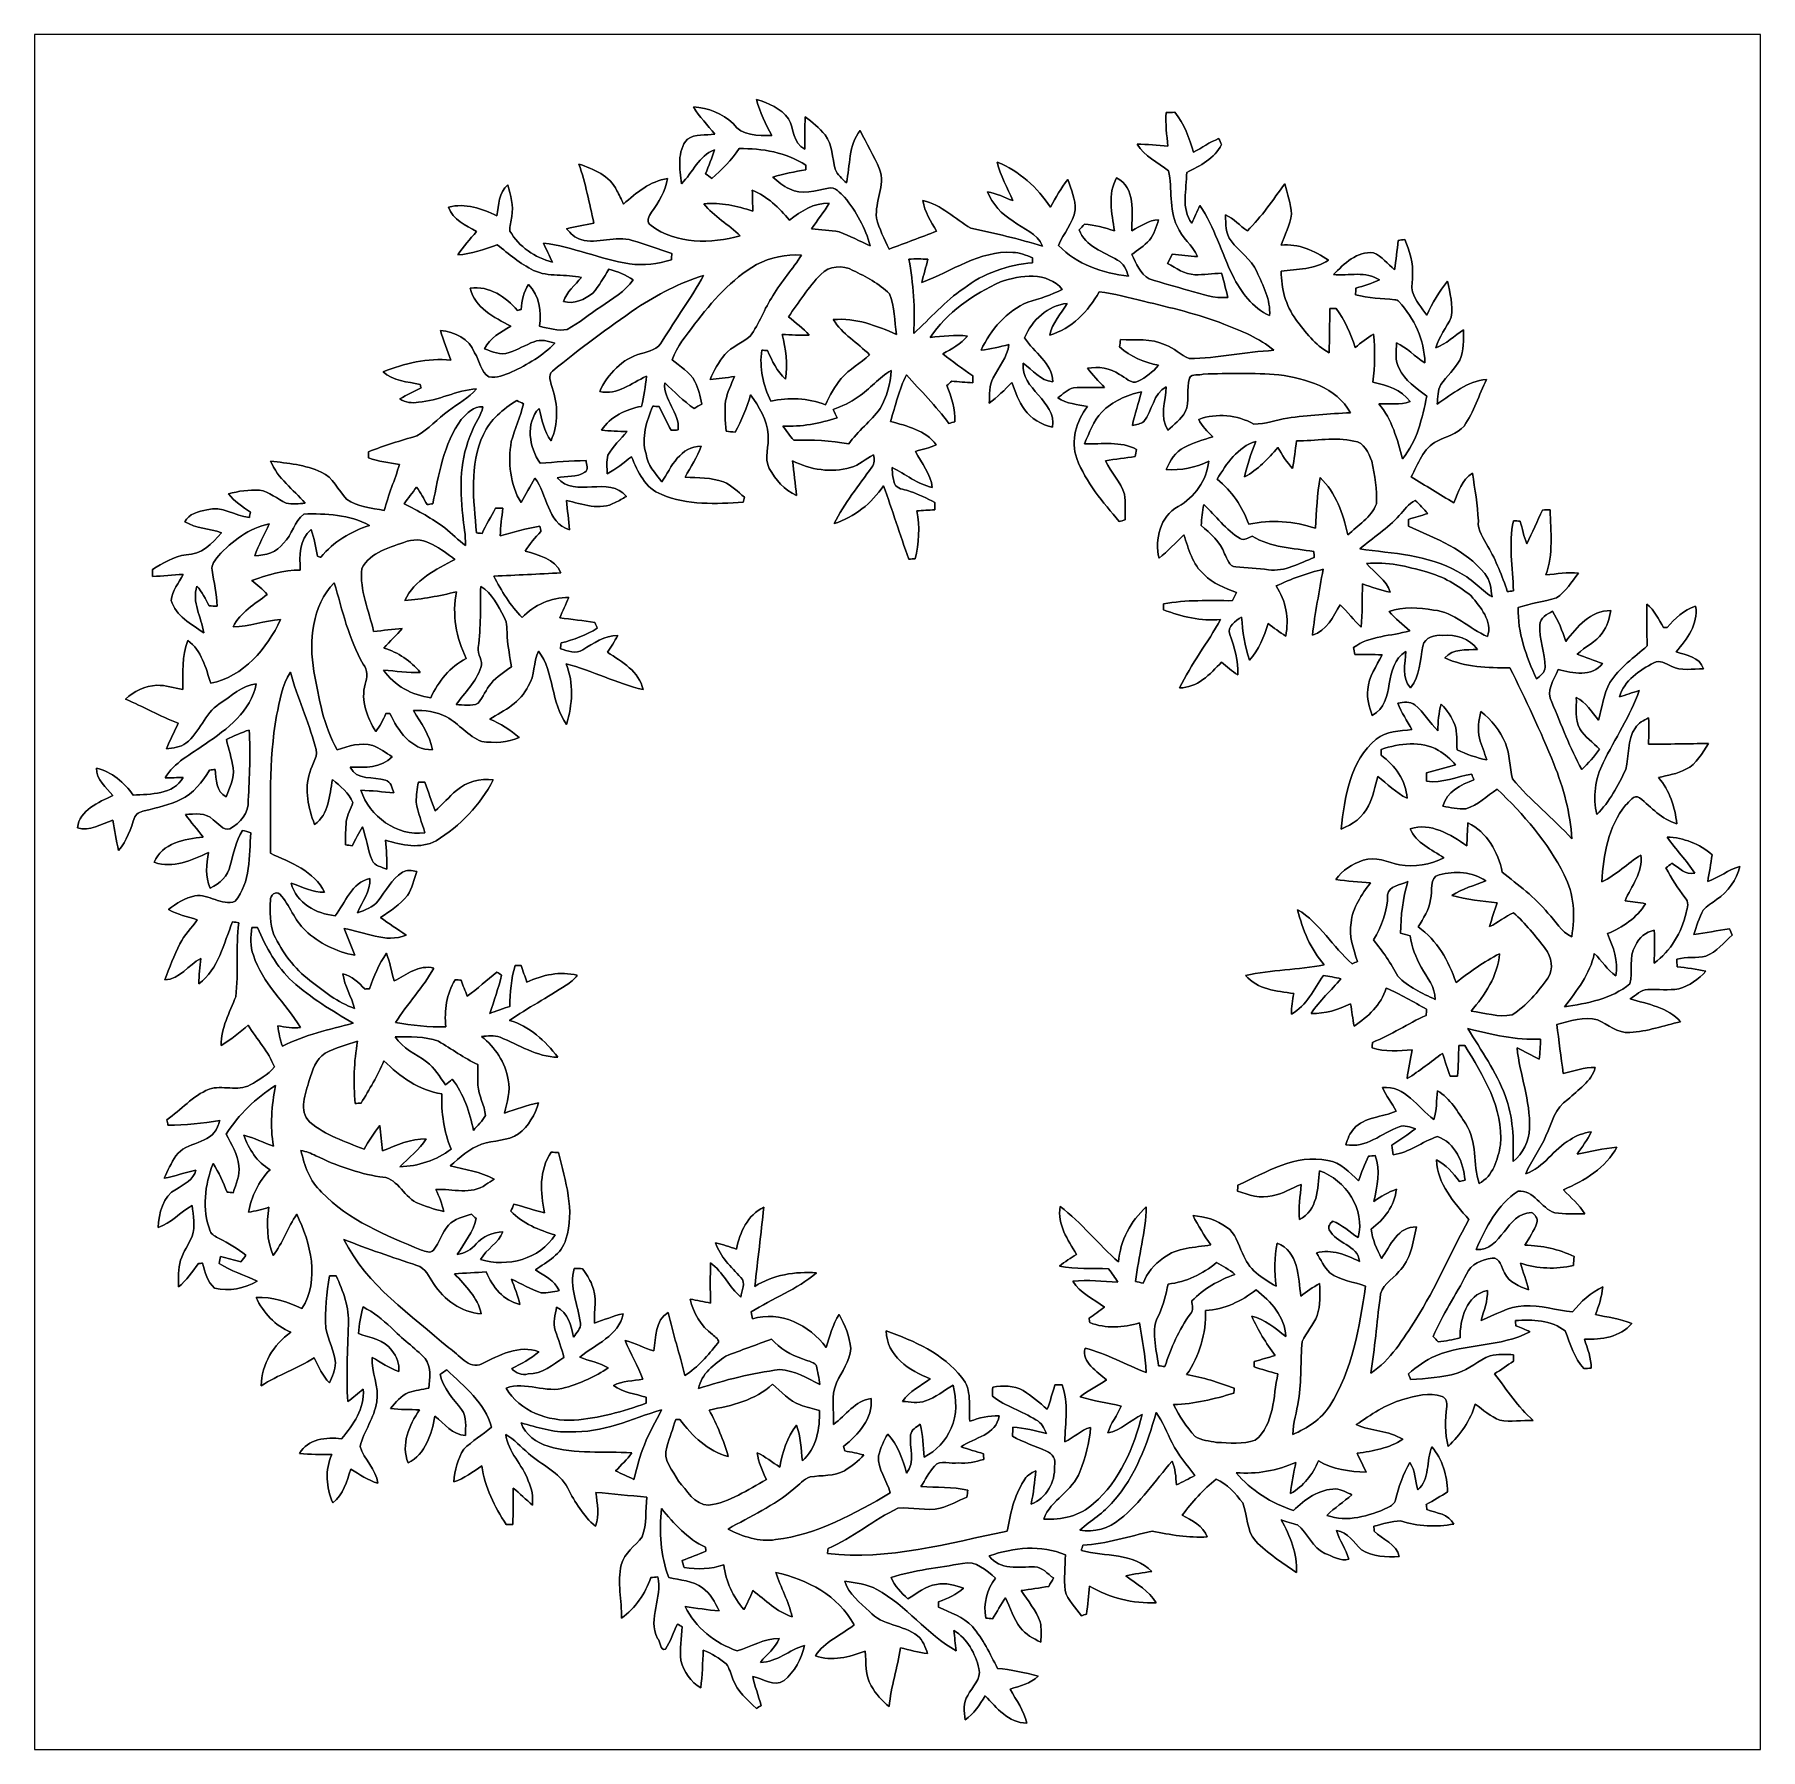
# Model space of a CAD drawing. Header units: centimetres. Extents: x -16.8 to 16.8, y -16.7 to 16.7.
import ezdxf

# ---------------------------------------------------------------- set-up
doc = ezdxf.new("R2010")
doc.units = ezdxf.units.CM
doc.header["$MEASUREMENT"] = 0
doc.layers.add('Layer 1', color=7, linetype='Continuous')

msp = doc.modelspace()

# ---------------------------------------------------------------- linework, layer by layer
at = {"layer": 'Layer 1', "color": 7}
for points, knots in [([(-16.77458, 16.66875), (-16.77458, 16.66875), (16.77458, 16.66875), (16.77458, 16.66875), (16.77458, 16.66875), (16.77458, 16.66875), (16.77458, -16.66875), (16.77458, -16.66875), (16.77458, -16.66875), (16.77458, -16.66875), (-16.77458, -16.66875), (-16.77458, -16.66875), (-16.77458, -16.66875), (-16.77458, -16.66875), (-16.77458, 16.66875), (-16.77458, 16.66875), (-16.77458, 16.66875), (-16.77458, 16.66875), (-16.77458, 16.66875), (-16.77458, 16.66875)], [0, 0, 0, 0, 0.16666667, 0.16666667, 0.16666667, 0.16666667, 0.33333333, 0.33333333, 0.33333333, 0.33333333, 0.5, 0.5, 0.5, 0.5, 0.66666667, 0.66666667, 0.66666667, 0.66666667, 1, 1, 1, 1]), ([(-2.74073, 15.40263), (-2.67476, 15.15639), (-2.56434, 14.92779), (-2.44546, 14.70413), (-2.44546, 14.70413), (-2.71251, 14.6999), (-3.02542, 14.69637), (-3.19652, 14.93661), (-3.19652, 14.93661), (-3.39654, 15.14087), (-3.68335, 15.24035), (-3.96416, 15.25976), (-3.96416, 15.25976), (-3.85233, 15.06502), (-3.68688, 14.9098), (-3.55247, 14.73129), (-3.55247, 14.73129), (-3.72851, 14.70025), (-3.93347, 14.74541), (-4.08446, 14.63252), (-4.08446, 14.63252), (-4.29189, 14.40145), (-4.23263, 14.05043), (-4.20053, 13.76927), (-4.20053, 13.76927), (-3.97581, 13.98129), (-3.86821, 14.31325), (-3.556, 14.42544), (-3.556, 14.42544), (-3.60645, 14.26845), (-3.67206, 14.11746), (-3.72957, 13.96365), (-3.72957, 13.96365), (-3.69006, 13.93261), (-3.65054, 13.90121), (-3.61103, 13.86981), (-3.61103, 13.86981), (-3.41136, 14.04302), (-3.22439, 14.23035), (-3.07587, 14.45013), (-3.07587, 14.45013), (-2.62537, 14.46036), (-2.16606, 14.37499), (-1.78259, 14.12804), (-1.78259, 14.12804), (-1.78259, 14.10582), (-1.78329, 14.06102), (-1.78364, 14.03879), (-1.78364, 14.03879), (-1.99813, 14.00246), (-2.21333, 13.96506), (-2.42041, 13.89803), (-2.42041, 13.89803), (-2.32622, 13.80525), (-2.22144, 13.7227), (-2.09868, 13.67014), (-2.09868, 13.67014), (-1.86478, 13.53961), (-1.58856, 13.63733), (-1.34197, 13.68178), (-1.34197, 13.68178), (-1.20826, 13.72552), (-1.11513, 13.58336), (-1.02941, 13.50504), (-1.02941, 13.50504), (-0.80222, 13.22987), (-0.62653, 12.90673), (-0.52881, 12.56277), (-0.52881, 12.56277), (-0.73343, 12.64673), (-0.92569, 12.75891), (-1.13524, 12.83017), (-1.13524, 12.83017), (-1.30916, 12.87498), (-1.49296, 12.86475), (-1.66934, 12.89015), (-1.66934, 12.89015), (-1.56104, 13.06054), (-1.42522, 13.21329), (-1.32997, 13.3925), (-1.32997, 13.3925), (-1.62454, 13.39568), (-1.87784, 13.23657), (-2.10009, 13.06124), (-2.10009, 13.06124), (-2.30152, 13.29725), (-2.52906, 13.5255), (-2.82222, 13.64192), (-2.82222, 13.64192), (-2.81975, 13.54102), (-2.81481, 13.33888), (-2.81199, 13.23799), (-2.81199, 13.23799), (-3.12032, 13.33218), (-3.43676, 13.4112), (-3.76238, 13.37804), (-3.76238, 13.37804), (-3.5687, 13.12827), (-3.2826, 12.97411), (-3.05611, 12.7575), (-3.05611, 12.7575), (-3.62232, 12.59911), (-4.29895, 12.5917), (-4.79037, 12.95471), (-4.79037, 12.95471), (-4.89409, 13.01291), (-4.83306, 13.14027), (-4.78226, 13.21435), (-4.78226, 13.21435), (-4.64397, 13.41367), (-4.51238, 13.62428), (-4.46864, 13.86734), (-4.46864, 13.86734), (-4.81048, 13.82042), (-5.07577, 13.59253), (-5.32518, 13.37381), (-5.32518, 13.37381), (-5.36716, 13.46094), (-5.40808, 13.54843), (-5.45571, 13.63274), (-5.45571, 13.63274), (-5.588, 13.92379), (-5.91044, 14.05572), (-6.19654, 14.15062), (-6.19654, 14.15062), (-6.05684, 13.7795), (-5.9944, 13.38651), (-5.90127, 13.00233), (-5.90127, 13.00233), (-6.07801, 12.96599), (-6.25687, 12.93989), (-6.43114, 12.89297), (-6.43114, 12.89297), (-6.35494, 12.80442), (-6.27133, 12.7127), (-6.15421, 12.6813), (-6.15421, 12.6813), (-5.82754, 12.58641), (-5.48111, 12.76985), (-5.15514, 12.66437), (-5.15514, 12.66437), (-4.89585, 12.59099), (-4.64114, 12.5028), (-4.38785, 12.41107), (-4.38785, 12.41107), (-4.38926, 12.38038), (-4.39244, 12.31935), (-4.39385, 12.28866), (-4.39385, 12.28866), (-4.65808, 12.21281), (-4.93466, 12.16872), (-5.20876, 12.21352), (-5.20876, 12.21352), (-5.77709, 12.29995), (-6.30837, 12.54407), (-6.88058, 12.61533), (-6.88058, 12.61533), (-6.83013, 12.48798), (-6.76346, 12.36804), (-6.70913, 12.24245), (-6.70913, 12.24245), (-7.04638, 12.33487), (-7.35824, 12.54054), (-7.53357, 12.84817), (-7.53357, 12.84817), (-7.54556, 12.94377), (-7.50605, 13.03726), (-7.49829, 13.13215), (-7.49829, 13.13215), (-7.45808, 13.34029), (-7.52299, 13.54596), (-7.57449, 13.74599), (-7.57449, 13.74599), (-7.7597, 13.60135), (-7.74418, 13.35264), (-7.78581, 13.14309), (-7.78581, 13.14309), (-8.07967, 13.28737), (-8.39929, 13.39532), (-8.72702, 13.3156), (-8.72702, 13.3156), (-8.64376, 13.06512), (-8.39188, 12.96141), (-8.18268, 12.83652), (-8.18268, 12.83652), (-8.30721, 12.68906), (-8.44233, 12.54936), (-8.54886, 12.38779), (-8.54886, 12.38779), (-8.28216, 12.39626), (-8.03099, 12.49715), (-7.78122, 12.58288), (-7.78122, 12.58288), (-7.55685, 12.40084), (-7.33213, 12.21422), (-7.07284, 12.0837), (-7.07284, 12.0837), (-6.78004, 11.94576), (-6.45019, 12.01949), (-6.14363, 11.94506), (-6.14363, 11.94506), (-6.26921, 11.79759), (-6.4322, 11.66777), (-6.49323, 11.47798), (-6.49323, 11.47798), (-6.29214, 11.42259), (-6.07907, 11.51396), (-5.9242, 11.6399), (-5.9242, 11.6399), (-5.79861, 11.7789), (-5.7083, 11.94611), (-5.61128, 12.10557), (-5.61128, 12.10557), (-5.44089, 12.06747), (-5.27967, 11.99656), (-5.13644, 11.89708), (-5.13644, 11.89708), (-5.2959, 11.66848), (-5.54496, 11.53266), (-5.76898, 11.37779), (-5.76898, 11.37779), (-5.99052, 11.23738), (-6.18737, 11.05888), (-6.4202, 10.93646), (-6.4202, 10.93646), (-6.60294, 10.8966), (-6.78251, 10.96045), (-6.95889, 10.99785), (-6.95889, 10.99785), (-6.92362, 11.28959), (-6.9529, 11.58875), (-7.17197, 11.80924), (-7.17197, 11.80924), (-7.27004, 11.66671), (-7.30074, 11.49385), (-7.31802, 11.32487), (-7.31802, 11.32487), (-7.33496, 11.31923), (-7.36847, 11.30829), (-7.3854, 11.30265), (-7.3854, 11.30265), (-7.61118, 11.57393), (-7.93574, 11.78454), (-8.30404, 11.7408), (-8.30404, 11.7408), (-8.22008, 11.35521), (-7.83872, 11.16648), (-7.51911, 11.00243), (-7.51911, 11.00243), (-7.70643, 10.87649), (-7.92798, 10.77595), (-8.02605, 10.55934), (-8.02605, 10.55934), (-7.87647, 10.50149), (-7.71419, 10.42599), (-7.55121, 10.48667), (-7.55121, 10.48667), (-7.38329, 10.54241), (-7.22948, 10.63378), (-7.06473, 10.69799), (-7.06473, 10.69799), (-6.93491, 10.75972), (-6.78921, 10.6994), (-6.65833, 10.66835), (-6.65833, 10.66835), (-6.89434, 10.42529), (-7.19314, 10.25137), (-7.49759, 10.10885), (-7.49759, 10.10885), (-7.63799, 10.05205), (-7.79145, 9.98784), (-7.94491, 10.01148), (-7.94491, 10.01148), (-8.10295, 10.1152), (-8.1213, 10.33145), (-8.22043, 10.48279), (-8.22043, 10.48279), (-8.32273, 10.75549), (-8.61095, 10.89237), (-8.884, 10.916), (-8.884, 10.916), (-8.82721, 10.71986), (-8.74854, 10.53112), (-8.68363, 10.3378), (-8.68363, 10.3378), (-9.13624, 10.38648), (-9.5818, 10.27606), (-10.00054, 10.11308), (-10.00054, 10.11308), (-9.80581, 9.9314), (-9.52712, 9.9187), (-9.27982, 9.86825), (-9.27982, 9.86825), (-9.27453, 9.85097), (-9.2643, 9.8171), (-9.25901, 9.80017), (-9.25901, 9.80017), (-9.40047, 9.7349), (-9.53876, 9.66294), (-9.67352, 9.58497), (-9.67352, 9.58497), (-9.56557, 9.51971), (-9.43786, 9.4936), (-9.31192, 9.52429), (-9.31192, 9.52429), (-8.91963, 9.5377), (-8.57391, 9.76524), (-8.18233, 9.77794), (-8.18233, 9.77794), (-8.33014, 9.59944), (-8.54498, 9.49642), (-8.72455, 9.35602), (-8.72455, 9.35602), (-8.94009, 9.20397), (-9.11366, 8.99583), (-9.34579, 8.86742), (-9.34579, 8.86742), (-9.6587, 8.76653), (-9.97938, 8.68751), (-10.28136, 8.55521), (-10.28136, 8.55521), (-10.28206, 8.52664), (-10.28347, 8.46914), (-10.28418, 8.44056), (-10.28418, 8.44056), (-10.0898, 8.3693), (-9.88342, 8.34566), (-9.68058, 8.30933), (-9.68058, 8.30933), (-9.77159, 8.00876), (-9.89789, 7.71984), (-9.97656, 7.41468), (-9.97656, 7.41468), (-10.2235, 7.4676), (-10.49726, 7.48559), (-10.70892, 7.63587), (-10.70892, 7.63587), (-10.87296, 7.81085), (-10.97033, 8.05886), (-11.20069, 8.16434), (-11.20069, 8.16434), (-11.50761, 8.30792), (-11.85333, 8.33014), (-12.18494, 8.37777), (-12.18494, 8.37777), (-12.05195, 8.03628), (-11.74221, 7.82884), (-11.51361, 7.56003), (-11.51361, 7.56003), (-11.63673, 7.54239), (-11.76196, 7.53463), (-11.88508, 7.56003), (-11.88508, 7.56003), (-12.05971, 7.63552), (-12.20646, 7.78439), (-12.4012, 7.8105), (-12.4012, 7.8105), (-12.60475, 7.81791), (-12.80971, 7.79639), (-13.00551, 7.73889), (-13.00551, 7.73889), (-12.89085, 7.58966), (-12.72716, 7.493), (-12.57864, 7.38223), (-12.57864, 7.38223), (-12.58358, 7.35683), (-12.59346, 7.30638), (-12.5984, 7.28133), (-12.5984, 7.28133), (-12.88098, 7.30497), (-13.13251, 7.51593), (-13.42461, 7.43021), (-13.42461, 7.43021), (-13.57701, 7.39316), (-13.78268, 7.35718), (-13.85323, 7.19561), (-13.85323, 7.19561), (-13.63557, 7.06931), (-13.37663, 7.06649), (-13.14309, 6.98429), (-13.14309, 6.98429), (-13.31807, 6.77404), (-13.53432, 6.55144), (-13.82995, 6.55602), (-13.82995, 6.55602), (-14.06948, 6.52074), (-14.28115, 6.39445), (-14.48294, 6.26851), (-14.48294, 6.26851), (-14.48259, 6.23499), (-14.48153, 6.16832), (-14.48082, 6.13481), (-14.48082, 6.13481), (-14.28256, 6.13833), (-14.08571, 6.16444), (-13.8878, 6.17432), (-13.8878, 6.17432), (-13.96506, 6.00816), (-14.10511, 5.85611), (-14.11711, 5.66596), (-14.11711, 5.66596), (-14.02821, 5.36857), (-13.72764, 5.20382), (-13.48669, 5.04049), (-13.48669, 5.04049), (-13.53009, 5.34564), (-13.72411, 5.63386), (-13.61722, 5.94783), (-13.61722, 5.94783), (-13.51915, 5.83071), (-13.45001, 5.69454), (-13.37804, 5.56048), (-13.37804, 5.56048), (-13.32759, 5.55978), (-13.27714, 5.55872), (-13.2267, 5.55731), (-13.2267, 5.55731), (-13.23058, 5.79261), (-13.28914, 6.02262), (-13.32336, 6.25404), (-13.32336, 6.25404), (-13.34664, 6.36305), (-13.26021, 6.45231), (-13.20059, 6.53309), (-13.20059, 6.53309), (-12.93707, 6.82272), (-12.60299, 7.07178), (-12.21387, 7.1561), (-12.21387, 7.1561), (-12.30348, 6.9469), (-12.42378, 6.75076), (-12.49257, 6.53274), (-12.49257, 6.53274), (-12.28443, 6.54579), (-12.06147, 6.60294), (-11.93306, 6.78251), (-11.93306, 6.78251), (-11.76584, 6.94302), (-11.72528, 7.20266), (-11.54218, 7.34695), (-11.54218, 7.34695), (-11.11215, 7.3593), (-10.65071, 7.33601), (-10.26336, 7.12717), (-10.26336, 7.12717), (-10.62602, 7.0044), (-10.96539, 6.81214), (-11.2074, 6.50663), (-11.2074, 6.50663), (-11.22468, 6.51192), (-11.25926, 6.52216), (-11.27619, 6.52745), (-11.27619, 6.52745), (-11.31182, 6.70101), (-11.33158, 6.87881), (-11.3979, 7.04391), (-11.3979, 7.04391), (-11.63108, 6.84989), (-11.62368, 6.53309), (-11.60921, 6.25616), (-11.60921, 6.25616), (-11.93377, 6.25969), (-12.24844, 6.16514), (-12.55078, 6.05543), (-12.55078, 6.05543), (-12.44988, 5.96583), (-12.33629, 5.88821), (-12.24986, 5.78309), (-12.24986, 5.78309), (-12.49433, 5.59894), (-12.77232, 5.43842), (-12.9159, 5.15514), (-12.9159, 5.15514), (-12.60193, 5.15585), (-12.30454, 5.27861), (-11.99233, 5.29519), (-11.99233, 5.29519), (-12.25374, 4.73251), (-12.71482, 4.18782), (-13.34735, 4.05765), (-13.34735, 4.05765), (-13.44965, 4.3494), (-13.52021, 4.70359), (-13.79643, 4.88844), (-13.79643, 4.88844), (-13.91426, 4.58117), (-13.88357, 4.25521), (-13.8938, 3.93418), (-13.8938, 3.93418), (-14.05996, 3.97157), (-14.22576, 4.0199), (-14.39757, 4.01884), (-14.39757, 4.01884), (-14.6244, 4.00438), (-14.84418, 3.9049), (-15.00858, 3.74862), (-15.00858, 3.74862), (-14.66039, 3.60504), (-14.33371, 3.41313), (-13.98058, 3.28154), (-13.98058, 3.28154), (-14.05714, 3.11573), (-14.14216, 2.95381), (-14.21059, 2.78412), (-14.21059, 2.78412), (-14.07936, 2.79541), (-13.93966, 2.81093), (-13.83242, 2.89489), (-13.83242, 2.89489), (-13.55725, 3.09845), (-13.46976, 3.4671), (-13.18225, 3.65831), (-13.18225, 3.65831), (-12.954, 3.80365), (-12.74339, 4.01249), (-12.46434, 4.04954), (-12.46434, 4.04954), (-12.56524, 3.51155), (-13.0302, 3.16195), (-13.45953, 2.8769), (-13.45953, 2.8769), (-13.72729, 2.67617), (-14.06349, 2.52201), (-14.23529, 2.21897), (-14.23529, 2.21897), (-14.11746, 2.22003), (-13.99999, 2.22391), (-13.88216, 2.22391), (-13.88216, 2.22391), (-14.08077, 1.89195), (-14.51857, 1.90394), (-14.85441, 1.88207), (-14.85441, 1.88207), (-15.0308, 2.12796), (-15.27281, 2.33398), (-15.57126, 2.41018), (-15.57126, 2.41018), (-15.57373, 2.18264), (-15.38323, 2.03235), (-15.24917, 1.8729), (-15.24917, 1.8729), (-15.52893, 1.74449), (-15.90111, 1.5935), (-15.93921, 1.24989), (-15.93921, 1.24989), (-15.70673, 1.16734), (-15.46966, 1.32327), (-15.25129, 1.397), (-15.25129, 1.397), (-15.2146, 1.1998), (-15.18426, 1.00118), (-15.14158, 0.80504), (-15.14158, 0.80504), (-14.97824, 0.99095), (-14.90804, 1.23437), (-14.82231, 1.46085), (-14.82231, 1.46085), (-14.7888, 1.54623), (-14.6879, 1.56316), (-14.61064, 1.5875), (-14.61064, 1.5875), (-14.37993, 1.63583), (-14.15098, 1.69933), (-13.93543, 1.79634), (-13.93543, 1.79634), (-13.68743, 1.91558), (-13.50963, 2.1396), (-13.37098, 2.37067), (-13.37098, 2.37067), (-13.33465, 2.3749), (-13.29831, 2.37913), (-13.26162, 2.38301), (-13.26162, 2.38301), (-13.24187, 2.18828), (-13.25139, 1.95333), (-13.05172, 1.84926), (-13.05172, 1.84926), (-12.9861, 2.03059), (-12.88591, 2.21015), (-12.91414, 2.41053), (-12.91414, 2.41053), (-12.94589, 2.59821), (-12.99633, 2.7813), (-13.04537, 2.9651), (-13.04537, 2.9651), (-12.89932, 3.03177), (-12.75433, 3.10092), (-12.60052, 3.14889), (-12.60052, 3.14889), (-12.57653, 2.69346), (-12.59487, 2.23661), (-12.62027, 1.78153), (-12.62027, 1.78153), (-12.59628, 1.53811), (-12.78149, 1.33879), (-12.97623, 1.22767), (-12.97623, 1.22767), (-13.1124, 1.1878), (-13.20341, 1.34514), (-13.30396, 1.40511), (-13.30396, 1.40511), (-13.44119, 1.55081), (-13.66132, 1.51659), (-13.84194, 1.5053), (-13.84194, 1.5053), (-13.73717, 1.35149), (-13.60099, 1.22132), (-13.49904, 1.06504), (-13.49904, 1.06504), (-13.85288, 1.03611), (-14.30126, 0.95003), (-14.4466, 0.57679), (-14.4466, 0.57679), (-14.07971, 0.44873), (-13.72094, 0.61983), (-13.3918, 0.7687), (-13.3918, 0.7687), (-13.42566, 0.53693), (-13.46694, 0.29951), (-13.3604, 0.07726), (-13.3604, 0.07726), (-13.17449, 0.1584), (-13.01362, 0.31186), (-12.96952, 0.5147), (-12.96952, 0.5147), (-12.91519, 0.75106), (-12.85628, 0.98743), (-12.73104, 1.19874), (-12.73104, 1.19874), (-12.67707, 1.18216), (-12.62309, 1.16558), (-12.56912, 1.14864), (-12.56912, 1.14864), (-12.60475, 0.70344), (-12.57124, 0.18627), (-12.87251, -0.18098), (-12.87251, -0.18098), (-13.13991, -0.27481), (-13.38721, -0.03528), (-13.65568, -0.07373), (-13.65568, -0.07373), (-13.84582, -0.11712), (-14.02151, -0.21414), (-14.1672, -0.34325), (-14.1672, -0.34325), (-13.99364, -0.43674), (-13.79996, -0.48048), (-13.61334, -0.53975), (-13.61334, -0.53975), (-13.71882, -0.69991), (-13.86558, -0.83114), (-13.94742, -1.00718), (-13.94742, -1.00718), (-14.06278, -1.23366), (-14.15521, -1.47108), (-14.24093, -1.70991), (-14.24093, -1.70991), (-13.94495, -1.69933), (-13.78761, -1.41358), (-13.54138, -1.29187), (-13.54138, -1.29187), (-13.55901, -1.45591), (-13.57877, -1.61925), (-13.58194, -1.78506), (-13.58194, -1.78506), (-13.19107, -1.49789), (-13.09899, -1.00224), (-12.92507, -0.57997), (-12.92507, -0.57997), (-12.88415, -0.58632), (-12.84288, -0.59267), (-12.80195, -0.59972), (-12.80195, -0.59972), (-12.87145, -1.07597), (-12.80231, -1.55893), (-12.86228, -2.03482), (-12.86228, -2.03482), (-12.98293, -2.34103), (-13.15226, -2.64231), (-13.14732, -2.98168), (-13.14732, -2.98168), (-12.95823, -2.86985), (-12.78643, -2.73191), (-12.61957, -2.58974), (-12.61957, -2.58974), (-12.45588, -2.86209), (-12.22693, -3.10339), (-12.11051, -3.40078), (-12.11051, -3.40078), (-12.23504, -3.55459), (-12.41672, -3.65054), (-12.58358, -3.75073), (-12.58358, -3.75073), (-12.82841, -3.88973), (-13.12474, -3.74121), (-13.38263, -3.83434), (-13.38263, -3.83434), (-13.7033, -3.96064), (-13.92308, -4.24004), (-14.20389, -4.42877), (-14.20389, -4.42877), (-14.19825, -4.45417), (-14.18696, -4.50533), (-14.18131, -4.53072), (-14.18131, -4.53072), (-13.84194, -4.53566), (-13.50574, -4.49545), (-13.17131, -4.44324), (-13.17131, -4.44324), (-13.18648, -4.48345), (-13.202, -4.52402), (-13.21858, -4.56459), (-13.21858, -4.56459), (-13.34417, -4.90784), (-13.8303, -4.8447), (-14.02539, -5.12904), (-14.02539, -5.12904), (-14.11323, -5.26768), (-14.19401, -5.41232), (-14.25434, -5.56577), (-14.25434, -5.56577), (-14.04514, -5.52732), (-13.84688, -5.44548), (-13.63733, -5.40808), (-13.63733, -5.40808), (-13.68496, -5.59788), (-13.86734, -5.68113), (-14.01763, -5.77779), (-14.01763, -5.77779), (-14.28962, -5.91291), (-14.35276, -6.24699), (-14.37358, -6.52251), (-14.37358, -6.52251), (-14.11887, -6.43749), (-13.94001, -6.22688), (-13.71283, -6.09459), (-13.71283, -6.09459), (-13.68989, -6.29144), (-13.64791, -6.49464), (-13.71, -6.68972), (-13.71, -6.68972), (-13.77668, -6.84918), (-13.88322, -6.99064), (-13.93613, -7.15645), (-13.93613, -7.15645), (-13.97847, -7.32614), (-13.97953, -7.50323), (-13.97635, -7.6775), (-13.97635, -7.6775), (-13.8236, -7.54627), (-13.70189, -7.38505), (-13.58688, -7.22136), (-13.58688, -7.22136), (-13.56713, -7.2203), (-13.52797, -7.21854), (-13.50857, -7.21748), (-13.50857, -7.21748), (-13.45565, -7.38858), (-13.42178, -7.58084), (-13.27291, -7.69973), (-13.27291, -7.69973), (-12.99563, -7.76887), (-12.69048, -7.71278), (-12.44847, -7.56285), (-12.44847, -7.56285), (-12.69506, -7.45173), (-12.95682, -7.36953), (-13.18436, -7.2196), (-13.18436, -7.2196), (-13.17519, -7.17374), (-13.16602, -7.12823), (-13.15649, -7.08272), (-13.15649, -7.08272), (-13.02561, -7.11906), (-12.89509, -7.1568), (-12.76279, -7.1882), (-12.76279, -7.1882), (-12.72999, -7.14446), (-12.69718, -7.10071), (-12.66437, -7.05767), (-12.66437, -7.05767), (-12.83123, -6.93773), (-13.00268, -6.82378), (-13.18824, -6.73523), (-13.18824, -6.73523), (-13.25316, -6.69819), (-13.33288, -6.66574), (-13.36181, -6.59095), (-13.36181, -6.59095), (-13.52056, -6.16691), (-13.468, -5.69313), (-13.30219, -5.27967), (-13.30219, -5.27967), (-13.18789, -5.45147), (-13.1124, -5.64409), (-13.02879, -5.83177), (-13.02879, -5.83177), (-12.99986, -5.83565), (-12.94201, -5.84306), (-12.91308, -5.84694), (-12.91308, -5.84694), (-12.85663, -5.67831), (-12.77479, -5.50862), (-12.80619, -5.32483), (-12.80619, -5.32483), (-12.81853, -5.09658), (-12.9473, -4.90502), (-13.04749, -4.70782), (-13.04749, -4.70782), (-12.8076, -4.32294), (-12.47493, -4.00579), (-12.09252, -3.76379), (-12.09252, -3.76379), (-12.16131, -4.15184), (-12.20294, -4.54942), (-12.12815, -4.93995), (-12.12815, -4.93995), (-12.32464, -4.87998), (-12.50491, -4.77732), (-12.70564, -4.73004), (-12.70564, -4.73004), (-12.60969, -4.99921), (-12.44988, -5.25145), (-12.19729, -5.39926), (-12.19729, -5.39926), (-12.41848, -5.62328), (-12.55959, -5.9182), (-12.61639, -6.22688), (-12.61639, -6.22688), (-12.48057, -6.20466), (-12.34899, -6.1662), (-12.21705, -6.12881), (-12.21705, -6.12881), (-12.26679, -6.44208), (-12.2622, -6.77333), (-12.13591, -7.06931), (-12.13591, -7.06931), (-11.95141, -6.82025), (-11.85439, -6.51969), (-11.6773, -6.26569), (-11.6773, -6.26569), (-11.40425, -6.82131), (-11.22821, -7.53639), (-11.5757, -8.09731), (-11.5757, -8.09731), (-11.85686, -7.96819), (-12.15355, -7.86694), (-12.46893, -7.88317), (-12.46893, -7.88317), (-12.32606, -8.17598), (-12.09781, -8.42998), (-11.79442, -8.55945), (-11.79442, -8.55945), (-12.13097, -8.80357), (-12.36274, -9.17504), (-12.36945, -9.59661), (-12.36945, -9.59661), (-12.04031, -9.38883), (-11.66813, -9.26571), (-11.34039, -9.05616), (-11.34039, -9.05616), (-11.25044, -9.22373), (-11.17812, -9.40717), (-11.04089, -9.5444), (-11.04089, -9.5444), (-10.9915, -9.41917), (-10.92623, -9.29322), (-10.92553, -9.15564), (-10.92553, -9.15564), (-10.95093, -8.91928), (-11.06593, -8.70797), (-11.11497, -8.47831), (-11.11497, -8.47831), (-11.13437, -8.13752), (-11.09204, -7.79604), (-11.04371, -7.45949), (-11.04371, -7.45949), (-11.01019, -7.45949), (-10.94352, -7.46019), (-10.91036, -7.46019), (-10.91036, -7.46019), (-10.7763, -7.75935), (-10.65283, -8.07932), (-10.67223, -8.41304), (-10.67223, -8.41304), (-10.68493, -8.91046), (-10.72127, -9.40823), (-10.68352, -9.90565), (-10.68352, -9.90565), (-10.58016, -9.83015), (-10.48667, -9.74196), (-10.38437, -9.66541), (-10.38437, -9.66541), (-10.35967, -10.04041), (-10.57522, -10.3565), (-10.80664, -10.62743), (-10.80664, -10.62743), (-11.10298, -10.59639), (-11.46034, -10.62814), (-11.62614, -10.91424), (-11.62614, -10.91424), (-11.41801, -10.93999), (-11.20775, -10.93047), (-10.99855, -10.93752), (-10.99855, -10.93752), (-11.13014, -11.23527), (-11.10791, -11.5757), (-10.97668, -11.87168), (-10.97668, -11.87168), (-10.7636, -11.72034), (-10.71033, -11.45258), (-10.62708, -11.22186), (-10.62708, -11.22186), (-10.45386, -11.31641), (-10.2937, -11.44199), (-10.10038, -11.49456), (-10.10038, -11.49456), (-10.13319, -11.21939), (-10.3699, -11.03242), (-10.44575, -10.77771), (-10.44575, -10.77771), (-10.37273, -10.47715), (-10.166, -10.22244), (-10.12366, -9.91094), (-10.12366, -9.91094), (-10.06687, -9.61778), (-10.23585, -9.33873), (-10.21221, -9.04593), (-10.21221, -9.04593), (-10.04358, -9.14506), (-9.87919, -9.25548), (-9.69433, -9.32321), (-9.69433, -9.32321), (-9.68093, -9.17293), (-9.72749, -9.02652), (-9.82909, -8.91293), (-9.82909, -8.91293), (-9.97691, -8.70056), (-10.25102, -8.66563), (-10.47679, -8.58308), (-10.47679, -8.58308), (-10.46621, -8.40775), (-10.42988, -8.2356), (-10.38684, -8.06626), (-10.38684, -8.06626), (-10.18575, -8.17104), (-10.00478, -8.30862), (-9.84462, -8.46843), (-9.84462, -8.46843), (-9.63295, -8.68045), (-9.38918, -8.85719), (-9.17928, -9.07133), (-9.17928, -9.07133), (-9.05651, -9.23607), (-9.09426, -9.45374), (-9.10766, -9.64389), (-9.10766, -9.64389), (-9.24031, -9.67211), (-9.37613, -9.68798), (-9.50524, -9.72926), (-9.50524, -9.72926), (-9.65306, -9.79064), (-9.75536, -9.92117), (-9.85344, -10.04182), (-9.85344, -10.04182), (-9.66682, -10.06263), (-9.47879, -10.05805), (-9.29111, -10.06687), (-9.29111, -10.06687), (-9.49219, -10.36814), (-9.65906, -10.73644), (-9.51159, -11.09839), (-9.51159, -11.09839), (-9.1761, -10.92588), (-9.05581, -10.53606), (-8.99054, -10.19175), (-8.99054, -10.19175), (-8.80286, -10.33251), (-8.65611, -10.55158), (-8.39823, -10.56464), (-8.39823, -10.56464), (-8.39929, -10.39601), (-8.36154, -10.20374), (-8.47408, -10.06228), (-8.47408, -10.06228), (-8.63565, -9.85026), (-8.82932, -9.64777), (-8.88894, -9.37966), (-8.88894, -9.37966), (-8.84696, -9.34826), (-8.80498, -9.31757), (-8.76265, -9.28687), (-8.76265, -9.28687), (-8.42433, -9.61566), (-8.01723, -9.9247), (-7.89411, -10.40589), (-7.89411, -10.40589), (-8.0705, -10.55053), (-8.26523, -10.674), (-8.4328, -10.82887), (-8.4328, -10.82887), (-8.5471, -11.02007), (-8.60813, -11.24232), (-8.62295, -11.46422), (-8.62295, -11.46422), (-8.41869, -11.40707), (-8.25606, -11.26525), (-8.07826, -11.1566), (-8.07826, -11.1566), (-8.02287, -11.57076), (-7.83378, -11.94823), (-7.60624, -12.29395), (-7.60624, -12.29395), (-7.57414, -12.29431), (-7.50958, -12.29536), (-7.47748, -12.29572), (-7.47748, -12.29572), (-7.4676, -12.06077), (-7.47289, -11.82582), (-7.47113, -11.59157), (-7.47113, -11.59157), (-7.33637, -11.69035), (-7.22136, -11.81135), (-7.09613, -11.92177), (-7.09613, -11.92177), (-7.08131, -11.75914), (-7.10671, -11.59439), (-7.17585, -11.44588), (-7.17585, -11.44588), (-7.28698, -11.12696), (-7.57414, -10.88954), (-7.614, -10.54347), (-7.614, -10.54347), (-7.44608, -10.64013), (-7.31943, -10.789), (-7.17303, -10.91318), (-7.17303, -10.91318), (-6.91938, -11.13966), (-6.56943, -11.2709), (-6.41033, -11.59087), (-6.41033, -11.59087), (-6.26674, -11.85968), (-6.10976, -12.12815), (-5.87234, -12.32641), (-5.87234, -12.32641), (-5.78838, -12.11368), (-5.83741, -11.88861), (-5.86458, -11.67059), (-5.86458, -11.67059), (-5.53438, -11.69917), (-5.20524, -11.73656), (-4.87468, -11.76232), (-4.87468, -11.76232), (-4.89867, -12.01773), (-4.86974, -12.29007), (-4.96464, -12.53419), (-4.96464, -12.53419), (-5.0987, -12.71517), (-5.31142, -12.84429), (-5.36928, -13.07747), (-5.36928, -13.07747), (-5.44865, -13.41896), (-5.36046, -13.77068), (-5.36258, -14.11605), (-5.36258, -14.11605), (-5.09552, -13.91955), (-4.90291, -13.63733), (-4.79531, -13.32583), (-4.79531, -13.32583), (-4.74945, -13.32124), (-4.70288, -13.31701), (-4.65667, -13.31348), (-4.65667, -13.31348), (-4.56459, -13.71318), (-4.86057, -14.11852), (-4.66549, -14.50834), (-4.66549, -14.50834), (-4.61081, -14.54467), (-4.6228, -14.75952), (-4.51097, -14.72001), (-4.51097, -14.72001), (-4.40549, -14.57149), (-4.36033, -14.39122), (-4.27849, -14.23035), (-4.27849, -14.23035), (-4.2545, -14.24305), (-4.20688, -14.26845), (-4.18289, -14.2815), (-4.18289, -14.2815), (-4.19594, -14.49952), (-4.23898, -14.72036), (-4.21146, -14.93943), (-4.21146, -14.93943), (-4.15819, -15.15674), (-4.01884, -15.35748), (-3.82588, -15.47354), (-3.82588, -15.47354), (-3.78813, -15.23012), (-3.79166, -14.98177), (-3.77472, -14.73729), (-3.77472, -14.73729), (-3.61527, -14.80644), (-3.46216, -14.89251), (-3.32987, -15.00611), (-3.32987, -15.00611), (-3.26108, -15.09113), (-3.24238, -15.20402), (-3.20005, -15.3035), (-3.20005, -15.3035), (-3.11891, -15.5388), (-2.91641, -15.70249), (-2.74285, -15.87006), (-2.74285, -15.87006), (-2.71992, -15.8556), (-2.6737, -15.82702), (-2.65077, -15.81256), (-2.65077, -15.81256), (-2.70298, -15.62347), (-2.77354, -15.43932), (-2.81517, -15.24741), (-2.81517, -15.24741), (-2.61549, -15.28798), (-2.40312, -15.46331), (-2.20486, -15.32925), (-2.20486, -15.32925), (-2.00166, -15.15921), (-1.86267, -14.90733), (-1.80904, -14.64698), (-1.80904, -14.64698), (-2.10467, -14.73271), (-2.34033, -14.97259), (-2.66241, -14.97471), (-2.66241, -14.97471), (-2.55199, -14.81032), (-2.36679, -14.70766), (-2.30117, -14.51116), (-2.30117, -14.51116), (-2.5975, -14.50234), (-2.84409, -14.67697), (-3.11714, -14.75176), (-3.11714, -14.75176), (-3.54471, -14.60288), (-3.92712, -14.29914), (-4.12891, -13.88851), (-4.12891, -13.88851), (-3.90878, -13.91849), (-3.69006, -13.96224), (-3.4671, -13.97106), (-3.4671, -13.97106), (-3.55706, -13.8116), (-3.62938, -13.62781), (-3.79271, -13.52938), (-3.79271, -13.52938), (-3.97545, -13.37733), (-4.22804, -13.38298), (-4.44606, -13.32301), (-4.44606, -13.32301), (-4.61151, -12.89756), (-4.62809, -12.43647), (-4.59034, -11.98527), (-4.59034, -11.98527), (-4.33952, -12.27455), (-4.09081, -12.57476), (-3.73274, -12.73739), (-3.73274, -12.73739), (-3.73027, -12.75715), (-3.72533, -12.79596), (-3.72286, -12.81571), (-3.72286, -12.81571), (-3.87703, -12.87709), (-4.03225, -12.93495), (-4.18536, -12.9981), (-4.18536, -12.9981), (-4.17301, -13.04149), (-4.15996, -13.08523), (-4.1469, -13.12933), (-4.1469, -13.12933), (-3.89008, -13.17166), (-3.62479, -13.16426), (-3.37749, -13.07888), (-3.37749, -13.07888), (-3.34328, -13.40379), (-3.19017, -13.69624), (-2.98944, -13.9506), (-2.98944, -13.9506), (-2.91924, -13.83312), (-2.86561, -13.70683), (-2.8127, -13.58124), (-2.8127, -13.58124), (-2.56822, -13.76398), (-2.34809, -13.99046), (-2.0507, -14.08853), (-2.0507, -14.08853), (-2.11032, -13.7862), (-2.27542, -13.52091), (-2.36255, -13.22776), (-2.36255, -13.22776), (-1.75119, -13.36146), (-1.15182, -13.67684), (-0.84279, -14.24481), (-0.84279, -14.24481), (-1.09291, -14.44872), (-1.4164, -14.5669), (-1.59632, -14.84877), (-1.59632, -14.84877), (-1.2767, -14.95884), (-0.9338, -14.87558), (-0.629, -14.75669), (-0.629, -14.75669), (-0.60537, -14.98318), (-0.63606, -15.22977), (-0.50941, -15.43226), (-0.50941, -15.43226), (-0.42263, -15.58749), (-0.29986, -15.72295), (-0.16122, -15.83443), (-0.16122, -15.83443), (-0.13229, -15.44532), (0.00388, -15.07631), (0.05891, -14.69143), (0.05891, -14.69143), (0.23248, -14.73694), (0.4064, -14.77998), (0.58526, -14.80291), (0.58526, -14.80291), (0.53552, -14.68261), (0.49777, -14.54467), (0.39158, -14.45966), (0.39158, -14.45966), (0.11183, -14.23811), (-0.30127, -14.26316), (-0.54328, -13.98517), (-0.54328, -13.98517), (-0.72531, -13.81125), (-0.9525, -13.65144), (-1.02094, -13.39497), (-1.02094, -13.39497), (-0.81245, -13.43413), (-0.58984, -13.45036), (-0.40181, -13.55901), (-0.40181, -13.55901), (0.17815, -13.86805), (0.56727, -14.43249), (1.14265, -14.74823), (1.14265, -14.74823), (1.12712, -14.61735), (1.10631, -14.48752), (1.09749, -14.35594), (1.09749, -14.35594), (1.35749, -14.51786), (1.51589, -14.8022), (1.58186, -15.09536), (1.58186, -15.09536), (1.63583, -15.30773), (1.44604, -15.44567), (1.36878, -15.61747), (1.36878, -15.61747), (1.264, -15.75717), (1.30175, -15.93427), (1.3148, -16.09513), (1.3148, -16.09513), (1.48837, -15.97942), (1.5935, -15.79704), (1.70427, -15.62594), (1.70427, -15.62594), (1.93146, -15.85912), (2.15406, -16.15299), (2.51248, -16.15793), (2.51248, -16.15793), (2.46168, -15.91275), (2.30646, -15.71272), (2.19251, -15.49541), (2.19251, -15.49541), (2.38125, -15.43403), (2.58974, -15.39205), (2.73226, -15.24176), (2.73226, -15.24176), (2.47297, -15.16944), (2.20804, -15.119), (1.94063, -15.09148), (1.94063, -15.09148), (1.80411, -14.80644), (1.65841, -14.5221), (1.45521, -14.27797), (1.45521, -14.27797), (1.27388, -14.09488), (1.02835, -14.00387), (0.79728, -13.90368), (0.79728, -13.90368), (0.79798, -13.8684), (0.79904, -13.83347), (0.8001, -13.79926), (0.8001, -13.79926), (0.97508, -13.73893), (1.14124, -13.6525), (1.28552, -13.53608), (1.28552, -13.53608), (1.11689, -13.4807), (0.93592, -13.41614), (0.75741, -13.46165), (0.75741, -13.46165), (0.54504, -13.49057), (0.37888, -13.63239), (0.2032, -13.74175), (0.2032, -13.74175), (0.07232, -13.6211), (-0.05398, -13.48987), (-0.12418, -13.32406), (-0.12418, -13.32406), (0.32808, -13.18436), (0.80045, -13.13392), (1.26541, -13.05348), (1.26541, -13.05348), (1.52365, -12.98575), (1.72544, -13.19318), (1.90747, -13.33853), (1.90747, -13.33853), (1.73249, -13.56289), (1.66652, -13.8303), (1.71379, -14.11393), (1.71379, -14.11393), (1.75789, -14.11887), (1.80234, -14.12416), (1.84679, -14.12946), (1.84679, -14.12946), (1.9304, -13.99222), (2.01436, -13.85429), (2.09903, -13.71776), (2.09903, -13.71776), (2.19075, -13.91356), (2.25743, -14.12275), (2.38725, -14.29879), (2.38725, -14.29879), (2.48814, -14.43108), (2.63737, -14.51363), (2.78589, -14.58172), (2.78589, -14.58172), (2.79576, -14.45189), (2.80106, -14.31713), (2.77495, -14.18978), (2.77495, -14.18978), (2.69275, -13.96259), (2.5333, -13.77915), (2.40383, -13.57947), (2.40383, -13.57947), (2.58304, -13.55443), (2.76225, -13.52762), (2.94146, -13.49904), (2.94146, -13.49904), (2.9718, -13.44401), (3.00214, -13.38933), (3.03248, -13.335), (3.03248, -13.335), (2.91606, -13.25527), (2.81481, -13.12122), (2.66418, -13.11804), (2.66418, -13.11804), (2.37208, -13.11487), (1.97626, -13.19142), (1.78294, -12.90426), (1.78294, -12.90426), (2.25672, -12.74374), (2.79259, -12.67954), (3.26249, -12.88803), (3.26249, -12.88803), (3.25826, -13.11698), (3.23709, -13.34699), (3.25684, -13.5763), (3.25684, -13.5763), (3.30024, -13.77244), (3.46816, -13.90721), (3.5747, -14.06913), (3.5747, -14.06913), (3.59974, -14.06172), (3.64984, -14.04655), (3.67489, -14.03914), (3.67489, -14.03914), (3.69711, -13.85711), (3.71475, -13.67367), (3.73309, -13.49199), (3.73309, -13.49199), (4.12044, -13.72411), (4.57764, -13.83806), (5.02849, -13.81548), (5.02849, -13.81548), (4.8895, -13.58371), (4.64961, -13.44754), (4.43794, -13.29267), (4.43794, -13.29267), (4.60516, -13.25527), (4.77485, -13.23552), (4.94453, -13.20871), (4.94453, -13.20871), (4.58364, -12.83864), (4.03296, -12.92613), (3.57399, -12.79948), (3.57399, -12.79948), (3.58034, -12.77444), (3.59304, -12.72399), (3.59939, -12.69894), (3.59939, -12.69894), (4.06153, -12.67037), (4.50391, -12.52537), (4.95088, -12.42483), (4.95088, -12.42483), (5.30296, -12.49468), (5.6575, -12.55677), (6.01945, -12.53807), (6.01945, -12.53807), (5.94148, -12.31971), (5.72417, -12.21705), (5.53332, -12.11651), (5.53332, -12.11651), (5.72276, -11.85651), (5.94536, -11.61697), (6.19442, -11.41307), (6.19442, -11.41307), (6.40962, -11.50549), (6.56907, -11.69388), (6.71054, -11.87379), (6.71054, -11.87379), (6.80755, -12.11404), (6.7758, -12.41531), (6.96207, -12.61745), (6.96207, -12.61745), (7.19561, -12.85804), (7.47959, -13.04149), (7.75582, -13.22917), (7.75582, -13.22917), (7.76958, -12.86581), (7.6394, -12.51444), (7.4549, -12.20682), (7.4549, -12.20682), (7.53533, -12.23116), (7.6962, -12.28019), (7.77663, -12.30454), (7.77663, -12.30454), (7.9823, -12.46223), (8.06238, -12.74516), (8.30756, -12.85981), (8.30756, -12.85981), (8.45538, -12.90426), (8.61342, -13.02385), (8.77535, -12.97129), (8.77535, -12.97129), (8.71502, -12.77549), (8.59049, -12.60687), (8.53581, -12.40931), (8.53581, -12.40931), (8.75242, -12.44882), (8.8706, -12.64285), (9.01665, -12.78502), (9.01665, -12.78502), (9.23396, -12.92684), (9.50313, -12.93178), (9.75289, -12.91661), (9.75289, -12.91661), (9.70456, -12.67707), (9.42093, -12.5857), (9.26677, -12.4273), (9.26677, -12.4273), (9.265, -12.40261), (9.26183, -12.35322), (9.26042, -12.32888), (9.26042, -12.32888), (9.43081, -12.28513), (9.60261, -12.22904), (9.77865, -12.2234), (9.77865, -12.2234), (10.11202, -12.33311), (10.47115, -12.34863), (10.81617, -12.28725), (10.81617, -12.28725), (10.71386, -12.08934), (10.47644, -12.07417), (10.28912, -12.00256), (10.28912, -12.00256), (10.28665, -11.97857), (10.281, -11.92989), (10.27853, -11.90554), (10.27853, -11.90554), (10.42, -11.82829), (10.55687, -11.74362), (10.69411, -11.65931), (10.69411, -11.65931), (10.68776, -11.34039), (10.59109, -11.03207), (10.3886, -10.78406), (10.3886, -10.78406), (10.27042, -11.05429), (10.35791, -11.41836), (10.11308, -11.61909), (10.11308, -11.61909), (10.06616, -11.44094), (10.06334, -11.24656), (9.95927, -11.08957), (9.95927, -11.08957), (9.83051, -11.31641), (9.73914, -11.56159), (9.68163, -11.81559), (9.68163, -11.81559), (9.66505, -11.89002), (9.59591, -11.93377), (9.53241, -11.96622), (9.53241, -11.96622), (9.16517, -12.13344), (8.74219, -12.25903), (8.34531, -12.11721), (8.34531, -12.11721), (8.4963, -11.97046), (8.67304, -11.85439), (8.83426, -11.71998), (8.83426, -11.71998), (8.73442, -11.67059), (8.63, -11.61979), (8.51994, -11.60286), (8.51994, -11.60286), (8.19538, -11.60568), (7.91598, -11.80289), (7.69761, -12.02549), (7.69761, -12.02549), (7.27251, -11.88261), (6.86999, -11.63743), (6.58354, -11.28924), (6.58354, -11.28924), (6.98218, -11.31958), (7.37764, -11.24938), (7.74277, -11.08851), (7.74277, -11.08851), (7.7022, -11.28889), (7.65351, -11.48786), (7.64222, -11.69282), (7.64222, -11.69282), (7.89411, -11.55277), (8.07085, -11.32276), (8.18021, -11.06029), (8.18021, -11.06029), (8.46137, -11.22292), (8.78699, -11.26807), (9.10766, -11.27936), (9.10766, -11.27936), (9.05651, -11.15377), (8.98948, -11.03595), (8.93657, -10.91177), (8.93657, -10.91177), (9.24101, -10.86167), (9.55887, -10.81687), (9.81992, -10.63943), (9.81992, -10.63943), (9.54652, -10.46762), (9.20856, -10.48209), (8.91787, -10.35438), (8.91787, -10.35438), (9.19974, -10.15718), (9.49219, -9.96456), (9.8238, -9.86261), (9.8238, -9.86261), (10.07004, -9.79734), (10.33427, -9.71585), (10.58686, -9.80475), (10.58686, -9.80475), (10.66624, -9.83474), (10.68493, -9.92681), (10.67506, -10.00266), (10.67506, -10.00266), (10.64648, -10.25948), (10.63978, -10.52407), (10.70222, -10.77736), (10.70222, -10.77736), (10.93929, -10.55017), (11.13966, -10.2743), (11.22892, -9.95468), (11.22892, -9.95468), (11.38132, -10.06792), (11.52807, -10.19634), (11.70587, -10.26866), (11.70587, -10.26866), (11.91966, -10.30781), (12.14049, -10.26654), (12.3571, -10.27183), (12.3571, -10.27183), (12.05618, -10.01501), (11.84628, -9.67811), (11.60745, -9.36801), (11.60745, -9.36801), (11.7288, -9.2837), (11.85086, -9.2008), (11.97434, -9.11931), (11.97434, -9.11931), (11.97504, -9.08826), (11.9761, -9.02617), (11.97681, -8.99478), (11.97681, -8.99478), (11.82546, -8.98701), (11.66954, -8.98066), (11.52207, -9.01806), (11.52207, -9.01806), (11.28748, -9.08897), (11.11744, -9.28934), (10.87931, -9.35355), (10.87931, -9.35355), (10.58651, -9.44386), (10.27747, -9.45444), (9.97444, -9.47914), (9.97444, -9.47914), (9.95997, -9.44033), (9.94551, -9.40153), (9.9314, -9.36343), (9.9314, -9.36343), (10.09826, -9.23431), (10.26231, -9.09496), (10.46127, -9.01735), (10.46127, -9.01735), (11.04688, -8.76829), (11.72492, -8.8519), (12.29184, -8.54922), (12.29184, -8.54922), (12.20258, -8.50688), (12.11227, -8.46808), (12.0209, -8.43245), (12.0209, -8.43245), (12.01843, -8.4074), (12.01314, -8.35731), (12.01067, -8.33261), (12.01067, -8.33261), (12.33911, -8.30192), (12.71305, -8.32167), (12.98081, -8.53334), (12.98081, -8.53334), (13.07324, -8.78946), (13.15685, -9.05545), (13.341, -9.26536), (13.341, -9.26536), (13.37663, -9.26324), (13.44824, -9.25901), (13.48422, -9.25689), (13.48422, -9.25689), (13.4874, -9.06004), (13.4112, -8.8773), (13.35264, -8.6935), (13.35264, -8.6935), (13.68107, -8.70162), (14.04832, -8.6554), (14.27127, -8.388), (14.27127, -8.388), (14.04655, -8.29169), (13.80137, -8.26629), (13.56501, -8.21514), (13.56501, -8.21514), (13.63662, -8.04298), (13.68919, -7.86271), (13.70894, -7.6768), (13.70894, -7.6768), (13.47823, -7.79039), (13.28208, -7.96114), (13.12333, -8.16257), (13.12333, -8.16257), (12.80654, -8.13294), (12.49539, -8.02428), (12.17612, -8.04298), (12.17612, -8.04298), (11.87344, -8.05603), (11.61979, -8.22643), (11.34392, -8.32732), (11.34392, -8.32732), (11.3986, -8.13788), (11.47551, -7.94985), (11.46528, -7.74912), (11.46528, -7.74912), (11.05535, -7.83167), (10.93152, -8.30721), (10.9347, -8.66846), (10.9347, -8.66846), (10.79606, -8.7055), (10.65354, -8.72949), (10.51066, -8.74395), (10.51066, -8.74395), (10.4775, -8.70902), (10.44434, -8.67481), (10.41153, -8.64129), (10.41153, -8.64129), (10.58968, -8.21655), (10.85497, -7.83661), (11.06311, -7.42703), (11.06311, -7.42703), (11.14002, -7.22489), (11.36297, -7.14834), (11.55841, -7.11659), (11.55841, -7.11659), (11.71504, -7.10036), (11.74291, -7.30744), (11.80077, -7.40339), (11.80077, -7.40339), (11.88191, -7.58719), (12.09111, -7.66798), (12.2682, -7.73536), (12.2682, -7.73536), (12.22269, -7.55897), (12.16201, -7.38787), (12.1091, -7.21395), (12.1091, -7.21395), (12.44177, -7.32719), (12.7956, -7.33742), (13.1385, -7.26228), (13.1385, -7.26228), (13.14203, -7.20231), (13.14591, -7.14304), (13.15014, -7.08378), (13.15014, -7.08378), (12.85028, -6.94126), (12.52502, -6.87035), (12.19341, -6.86611), (12.19341, -6.86611), (12.27137, -6.72147), (12.37756, -6.58918), (12.42836, -6.4322), (12.42836, -6.4322), (12.45447, -6.34718), (12.39132, -6.26886), (12.32253, -6.22864), (12.32253, -6.22864), (11.82052, -6.24875), (11.76232, -6.97336), (11.24761, -6.95254), (11.24761, -6.95254), (11.42753, -6.52039), (11.66248, -6.08224), (12.06147, -5.81378), (12.06147, -5.81378), (12.37192, -5.78344), (12.50774, -6.14892), (12.77514, -6.23711), (12.77514, -6.23711), (12.96846, -6.25616), (13.1632, -6.26216), (13.35934, -6.2551), (13.35934, -6.2551), (13.25739, -6.06989), (13.08276, -5.94431), (12.94589, -5.78767), (12.94589, -5.78767), (13.35476, -5.61164), (13.7668, -5.36187), (13.98552, -4.96041), (13.98552, -4.96041), (13.7227, -4.98263), (13.46729, -5.04931), (13.20976, -5.0987), (13.20976, -5.0987), (13.30537, -4.95582), (13.41296, -4.81894), (13.48281, -4.6609), (13.48281, -4.6609), (13.33782, -4.68665), (13.19283, -4.72899), (13.07289, -4.81753), (13.07289, -4.81753), (12.75221, -4.99322), (12.56665, -5.35869), (12.21176, -5.47617), (12.21176, -5.47617), (12.31971, -5.21899), (12.49715, -4.99816), (12.60475, -4.74063), (12.60475, -4.74063), (12.71658, -4.49157), (12.78361, -4.19029), (13.03126, -4.03437), (13.03126, -4.03437), (13.2207, -3.84598), (13.49657, -3.68688), (13.56184, -3.41207), (13.56184, -3.41207), (13.34841, -3.40713), (13.14521, -3.47804), (12.93989, -3.52601), (12.93989, -3.52601), (12.89826, -3.20887), (12.85346, -2.89172), (12.81677, -2.57387), (12.81677, -2.57387), (13.07359, -2.51001), (13.3417, -2.40982), (13.6077, -2.48391), (13.6077, -2.48391), (13.81125, -2.57598), (13.99399, -2.75026), (14.23529, -2.7305), (14.23529, -2.7305), (14.57325, -2.71321), (14.89498, -2.59715), (15.22236, -2.52166), (15.22236, -2.52166), (14.97789, -2.23838), (14.57748, -2.18546), (14.24199, -2.07398), (14.24199, -2.07398), (14.35206, -2.01189), (14.44872, -1.89477), (14.58524, -1.89724), (14.58524, -1.89724), (14.78527, -1.88948), (14.98776, -1.91453), (15.18708, -1.88489), (15.18708, -1.88489), (15.39099, -1.82492), (15.56985, -1.69333), (15.71343, -1.53882), (15.71343, -1.53882), (15.52892, -1.49825), (15.34089, -1.47638), (15.15427, -1.45344), (15.15427, -1.45344), (15.15216, -1.4037), (15.15004, -1.35396), (15.14828, -1.30457), (15.14828, -1.30457), (15.33419, -1.25624), (15.52963, -1.28905), (15.71554, -1.24778), (15.71554, -1.24778), (15.91874, -1.16205), (16.06374, -0.98002), (16.22707, -0.83785), (16.22707, -0.83785), (16.20802, -0.79657), (16.18932, -0.7553), (16.17063, -0.71438), (16.17063, -0.71438), (15.93956, -0.75036), (15.71166, -0.79516), (15.48095, -0.82903), (15.48095, -0.82903), (15.53034, -0.66569), (15.58043, -0.50094), (15.66298, -0.35137), (15.66298, -0.35137), (15.73318, -0.26564), (15.83408, -0.21449), (15.92121, -0.14852), (15.92121, -0.14852), (16.1477, -0.00106), (16.30574, 0.23918), (16.37383, 0.49883), (16.37383, 0.49883), (16.15228, 0.43039), (15.96849, 0.28081), (15.75012, 0.20532), (15.75012, 0.20532), (15.77587, 0.37818), (15.81326, 0.54892), (15.83408, 0.72249), (15.83408, 0.72249), (15.58925, 0.9338), (15.28304, 1.05904), (14.95919, 1.06715), (14.95919, 1.06715), (15.12746, 0.82479), (15.33984, 0.6156), (15.49647, 0.36371), (15.49647, 0.36371), (15.3162, 0.32491), (15.18673, 0.4699), (15.05162, 0.56056), (15.05162, 0.56056), (15.01316, 0.52952), (14.97542, 0.49848), (14.93767, 0.46708), (14.93767, 0.46708), (15.04244, 0.26458), (15.17121, 0.07691), (15.30526, -0.10689), (15.30526, -0.10689), (15.3924, -0.18662), (15.35501, -0.30939), (15.32784, -0.40534), (15.32784, -0.40534), (15.24423, -0.79058), (15.02763, -1.14794), (14.70801, -1.38218), (14.70801, -1.38218), (14.71401, -1.16875), (14.7133, -0.95426), (14.71048, -0.74154), (14.71048, -0.74154), (14.54609, -0.77788), (14.41132, -0.88477), (14.34289, -1.04246), (14.34289, -1.04246), (14.20283, -1.26753), (14.30302, -1.54799), (14.23529, -1.78752), (14.23529, -1.78752), (13.88004, -2.07751), (13.4052, -2.16817), (12.96211, -2.23344), (12.96211, -2.23344), (13.20341, -1.91876), (13.46412, -1.59667), (13.54279, -1.19733), (13.54279, -1.19733), (13.69272, -1.33279), (13.79608, -1.51553), (13.96541, -1.63019), (13.96541, -1.63019), (14.01868, -1.34267), (13.91144, -1.06892), (13.80243, -0.80927), (13.80243, -0.80927), (14.09665, -0.68615), (14.37076, -0.50306), (14.54044, -0.22719), (14.54044, -0.22719), (14.40921, -0.20391), (14.27268, -0.18591), (14.14145, -0.1711), (14.14145, -0.1711), (14.26633, 0.11889), (14.49176, 0.381), (14.45189, 0.71896), (14.45189, 0.71896), (14.18978, 0.55845), (13.97282, 0.32808), (13.69166, 0.19932), (13.69166, 0.19932), (13.71882, 0.71896), (13.81442, 1.27282), (14.15239, 1.68698), (14.15239, 1.68698), (14.22576, 1.75048), (14.31219, 1.90359), (14.42614, 1.83233), (14.42614, 1.83233), (14.65439, 1.64536), (14.85406, 1.40935), (15.15075, 1.3275), (15.15075, 1.3275), (15.10841, 1.65276), (15.01281, 1.9752), (14.79021, 2.22391), (14.79021, 2.22391), (14.97118, 2.26871), (15.15957, 2.29482), (15.32502, 2.38689), (15.32502, 2.38689), (15.53457, 2.48638), (15.64146, 2.7051), (15.76423, 2.8889), (15.76423, 2.8889), (15.37511, 2.88184), (14.98565, 2.87267), (14.59689, 2.87408), (14.59689, 2.87408), (14.60676, 3.04518), (14.60641, 3.21663), (14.60112, 3.38737), (14.60112, 3.38737), (14.50375, 3.33904), (14.4018, 3.28824), (14.34253, 3.19123), (14.34253, 3.19123), (14.17708, 2.95522), (14.224, 2.64689), (14.1545, 2.3816), (14.1545, 2.3816), (14.01163, 2.06551), (13.83877, 1.75648), (13.59606, 1.5053), (13.59606, 1.5053), (13.50892, 1.83868), (13.56042, 2.20557), (13.71671, 2.51107), (13.71671, 2.51107), (13.94001, 2.98344), (14.24975, 3.4163), (14.41415, 3.91548), (14.41415, 3.91548), (14.28574, 3.87526), (14.15979, 3.83152), (14.03174, 3.79236), (14.03174, 3.79236), (14.12522, 4.11268), (14.42261, 4.30812), (14.7006, 4.4577), (14.7006, 4.4577), (14.81561, 4.52755), (14.93273, 4.42983), (15.03927, 4.38891), (15.03927, 4.38891), (15.23224, 4.28484), (15.45802, 4.3434), (15.66686, 4.34058), (15.66686, 4.34058), (15.59384, 4.56953), (15.33031, 4.60022), (15.13628, 4.66796), (15.13628, 4.66796), (15.34407, 4.92125), (15.57055, 5.20136), (15.51411, 5.55449), (15.51411, 5.55449), (15.28304, 5.49063), (15.11441, 5.31424), (14.96166, 5.13962), (14.96166, 5.13962), (14.94367, 5.13997), (14.90698, 5.14103), (14.88863, 5.14138), (14.88863, 5.14138), (14.79691, 5.30225), (14.71648, 5.47723), (14.56725, 5.59329), (14.56725, 5.59329), (14.55914, 5.32342), (14.56372, 5.05284), (14.57466, 4.78296), (14.57466, 4.78296), (14.31713, 4.56353), (14.03667, 4.35998), (13.84829, 4.07423), (13.84829, 4.07423), (13.72517, 3.8481), (13.69624, 3.58846), (13.62922, 3.34327), (13.62922, 3.34327), (13.48634, 3.49144), (13.39039, 3.69358), (13.19354, 3.7779), (13.19354, 3.7779), (13.20377, 3.57858), (13.16037, 3.35633), (13.26515, 3.17359), (13.26515, 3.17359), (13.35969, 3.01343), (13.51527, 2.90371), (13.64791, 2.77777), (13.64791, 2.77777), (13.54279, 2.63631), (13.4306, 2.49943), (13.30007, 2.3809), (13.30007, 2.3809), (13.06724, 2.79859), (12.90567, 3.25014), (12.71834, 3.68864), (12.71834, 3.68864), (12.59593, 3.90313), (12.75927, 4.12644), (12.84182, 4.32647), (12.84182, 4.32647), (13.12263, 4.24356), (13.49587, 4.18218), (13.70471, 4.44041), (13.70471, 4.44041), (13.54137, 4.5025), (13.37522, 4.55542), (13.21435, 4.62315), (13.21435, 4.62315), (13.3664, 4.77132), (13.5763, 4.85316), (13.69801, 5.03273), (13.69801, 5.03273), (13.79714, 5.15902), (13.83418, 5.31777), (13.86628, 5.47123), (13.86628, 5.47123), (13.46271, 5.47229), (13.2147, 5.15408), (12.98857, 4.87186), (12.98857, 4.87186), (12.9226, 5.07471), (12.84358, 5.27297), (12.73422, 5.45641), (12.73422, 5.45641), (12.62556, 5.40385), (12.49539, 5.3273), (12.48339, 5.19254), (12.48339, 5.19254), (12.46646, 4.91243), (12.58817, 4.6482), (12.59205, 4.36915), (12.59205, 4.36915), (12.58641, 4.26544), (12.49257, 4.20511), (12.42236, 4.14302), (12.42236, 4.14302), (12.22093, 4.57835), (12.05018, 5.03943), (12.06571, 5.52768), (12.06571, 5.52768), (12.30701, 5.61552), (12.56594, 5.6388), (12.80971, 5.71676), (12.80971, 5.71676), (12.98787, 5.83882), (13.10499, 6.02933), (13.23552, 6.19795), (13.23552, 6.19795), (13.02456, 6.22194), (12.81395, 6.18243), (12.60475, 6.16338), (12.60475, 6.16338), (12.75009, 6.56837), (12.69859, 7.00546), (12.68342, 7.42632), (12.68342, 7.42632), (12.63509, 7.42597), (12.58711, 7.42597), (12.53949, 7.42562), (12.53949, 7.42562), (12.43401, 7.20901), (12.34228, 6.98606), (12.23504, 6.77051), (12.23504, 6.77051), (12.17612, 6.91233), (12.14226, 7.06226), (12.10486, 7.21042), (12.10486, 7.21042), (12.06077, 7.21184), (12.01667, 7.21325), (11.97328, 7.21431), (11.97328, 7.21431), (11.87168, 6.76381), (11.96128, 6.30731), (11.97151, 5.85329), (11.97151, 5.85329), (11.93165, 5.84906), (11.89249, 5.84482), (11.85333, 5.84059), (11.85333, 5.84059), (11.75491, 6.14362), (11.63602, 6.44066), (11.47551, 6.71689), (11.47551, 6.71689), (11.39296, 6.87458), (11.26702, 7.02381), (11.29101, 7.21572), (11.29101, 7.21572), (11.27513, 7.52581), (11.22609, 7.83308), (11.17494, 8.13929), (11.17494, 8.13929), (10.96504, 8.01934), (10.90401, 7.77099), (10.81581, 7.5632), (10.81581, 7.5632), (10.54065, 7.73359), (10.26301, 7.90081), (9.98643, 8.06873), (9.98643, 8.06873), (10.11731, 8.32026), (10.21644, 8.62718), (10.48914, 8.76476), (10.48914, 8.76476), (10.66941, 8.85049), (10.87296, 8.90623), (11.01266, 9.05863), (11.01266, 9.05863), (11.20775, 9.3345), (11.303, 9.66258), (11.44834, 9.96421), (11.44834, 9.96421), (11.07546, 9.93105), (10.78759, 9.68199), (10.48773, 9.48584), (10.48773, 9.48584), (10.50819, 9.61249), (10.49267, 9.75289), (10.56076, 9.86614), (10.56076, 9.86614), (10.67788, 10.02877), (10.83204, 10.16494), (10.93047, 10.34133), (10.93047, 10.34133), (11.01478, 10.52477), (11.00208, 10.73326), (10.99996, 10.93082), (10.99996, 10.93082), (10.82287, 10.80982), (10.66624, 10.65354), (10.46198, 10.57839), (10.46198, 10.57839), (10.52689, 10.79324), (10.67153, 10.97139), (10.76396, 11.17388), (10.76396, 11.17388), (10.80594, 11.40848), (10.73538, 11.64484), (10.69305, 11.87379), (10.69305, 11.87379), (10.52618, 11.67377), (10.39848, 11.44623), (10.28841, 11.21128), (10.28841, 11.21128), (10.18716, 11.35698), (10.06616, 11.49491), (10.01219, 11.66671), (10.01219, 11.66671), (9.98432, 11.76867), (10.01254, 11.87415), (10.01042, 11.97786), (10.01042, 11.97786), (10.027, 12.22304), (9.9568, 12.46293), (9.86049, 12.68518), (9.86049, 12.68518), (9.81781, 12.67919), (9.77582, 12.67319), (9.7342, 12.66719), (9.7342, 12.66719), (9.71021, 12.47634), (9.68939, 12.28478), (9.66364, 12.09428), (9.66364, 12.09428), (9.52641, 12.20364), (9.41776, 12.35534), (9.25442, 12.42695), (9.25442, 12.42695), (8.92881, 12.46364), (8.68221, 12.21246), (8.47478, 12.00256), (8.47478, 12.00256), (8.76547, 11.97292), (9.11049, 12.07946), (9.36942, 11.89708), (9.36942, 11.89708), (9.21949, 11.83252), (9.06216, 11.78736), (8.90834, 11.7348), (8.90834, 11.7348), (8.90729, 11.7034), (8.90552, 11.64026), (8.90446, 11.60886), (8.90446, 11.60886), (9.15352, 11.54289), (9.41246, 11.53936), (9.66752, 11.51396), (9.66752, 11.51396), (9.69751, 11.51043), (9.72397, 11.49773), (9.74619, 11.47586), (9.74619, 11.47586), (10.04464, 11.15236), (10.24149, 10.73326), (10.25102, 10.28806), (10.25102, 10.28806), (10.05522, 10.4013), (9.90706, 10.58686), (9.69821, 10.67576), (9.69821, 10.67576), (9.70351, 10.51137), (9.65764, 10.3251), (9.75148, 10.17623), (9.75148, 10.17623), (9.85837, 9.93634), (10.09121, 9.79417), (10.28912, 9.63718), (10.28912, 9.63718), (10.1981, 9.21491), (10.10426, 8.76053), (9.81463, 8.42363), (9.81463, 8.42363), (9.71726, 8.79898), (9.61143, 9.18669), (9.35637, 9.48972), (9.35637, 9.48972), (9.55746, 9.49254), (9.76665, 9.4675), (9.96209, 9.5317), (9.96209, 9.5317), (9.80122, 9.773), (9.50736, 9.84391), (9.24242, 9.90917), (9.24242, 9.90917), (9.27629, 10.21927), (9.28476, 10.53253), (9.25266, 10.84333), (9.25266, 10.84333), (9.12424, 10.77101), (9.01171, 10.67541), (8.896, 10.58545), (8.896, 10.58545), (8.81168, 10.85603), (8.69244, 11.11462), (8.52699, 11.34569), (8.52699, 11.34569), (8.49665, 11.34427), (8.43562, 11.3411), (8.40528, 11.33969), (8.40528, 11.33969), (8.39858, 11.05359), (8.40034, 10.76748), (8.38764, 10.48173), (8.38764, 10.48173), (8.11777, 10.63343), (7.92304, 10.88496), (7.74453, 11.1312), (7.74453, 11.1312), (7.54204, 11.39684), (7.45878, 11.73551), (7.45807, 12.06571), (7.45807, 12.06571), (7.76746, 12.11368), (8.11107, 12.09287), (8.37777, 12.28407), (8.37777, 12.28407), (8.10366, 12.45976), (7.79392, 12.61427), (7.45737, 12.57229), (7.45737, 12.57229), (7.52546, 12.77338), (7.63058, 12.96352), (7.66057, 13.1759), (7.66057, 13.1759), (7.64187, 13.37733), (7.58261, 13.57277), (7.52863, 13.7668), (7.52863, 13.7668), (7.29932, 13.45177), (7.07672, 13.12757), (6.80014, 12.85205), (6.80014, 12.85205), (6.65304, 12.948), (6.54156, 13.09335), (6.3754, 13.16037), (6.3754, 13.16037), (6.38422, 12.98857), (6.36446, 12.79842), (6.48476, 12.65837), (6.48476, 12.65837), (6.64034, 12.45129), (6.87352, 12.30418), (6.98288, 12.06218), (6.98288, 12.06218), (7.10494, 11.79089), (7.25523, 11.51114), (7.23265, 11.20422), (7.23265, 11.20422), (6.89892, 11.35239), (6.67844, 11.66707), (6.51581, 11.98174), (6.51581, 11.98174), (6.29567, 12.43295), (6.15985, 12.92401), (5.87975, 13.34523), (5.87975, 13.34523), (5.82295, 13.23199), (5.77568, 13.11487), (5.721, 13.00092), (5.721, 13.00092), (5.50474, 13.28314), (5.62257, 13.66026), (5.62187, 13.98764), (5.62187, 13.98764), (5.88398, 14.12099), (6.16091, 14.25116), (6.30026, 14.53092), (6.30026, 14.53092), (6.28579, 14.55949), (6.25722, 14.61664), (6.24276, 14.64522), (6.24276, 14.64522), (6.06884, 14.57748), (5.91502, 14.46953), (5.75345, 14.37957), (5.75345, 14.37957), (5.66702, 14.65298), (5.58341, 14.93449), (5.38974, 15.15639), (5.38974, 15.15639), (5.33329, 15.15392), (5.27685, 15.15181), (5.22076, 15.14969), (5.22076, 15.14969), (5.20912, 14.93097), (5.23311, 14.71295), (5.25604, 14.49599), (5.25604, 14.49599), (5.05566, 14.50975), (4.85669, 14.53903), (4.65596, 14.5355), (4.65596, 14.5355), (4.80377, 14.30514), (5.05707, 14.17743), (5.2705, 14.01868), (5.2705, 14.01868), (5.34211, 13.66414), (5.27297, 13.28173), (5.43419, 12.94447), (5.43419, 12.94447), (5.52097, 12.71834), (5.7337, 12.57441), (5.83247, 12.35463), (5.83247, 12.35463), (5.66737, 12.35534), (5.50439, 12.38497), (5.34106, 12.40155), (5.34106, 12.40155), (5.31001, 12.34087), (5.27967, 12.27949), (5.25039, 12.21811), (5.25039, 12.21811), (5.4169, 12.12603), (5.57989, 12.00856), (5.77815, 11.99833), (5.77815, 11.99833), (5.95242, 11.9948), (6.12528, 12.02408), (6.2992, 12.0269), (6.2992, 12.0269), (6.344, 11.87132), (6.38387, 11.71504), (6.42161, 11.55735), (6.42161, 11.55735), (6.16091, 11.53372), (5.90867, 11.62473), (5.66138, 11.69211), (5.66138, 11.69211), (5.40561, 11.76937), (5.14667, 11.83499), (4.89338, 11.9193), (4.89338, 11.9193), (4.71593, 12.01314), (4.64538, 12.22304), (4.55295, 12.39061), (4.55295, 12.39061), (4.67007, 12.48022), (4.79566, 12.5603), (4.89761, 12.66825), (4.89761, 12.66825), (4.98863, 12.78537), (5.0292, 12.93001), (5.07647, 13.0683), (5.07647, 13.0683), (4.88068, 13.06336), (4.72334, 12.93883), (4.55471, 12.85557), (4.55471, 12.85557), (4.55577, 13.21188), (4.63515, 13.68601), (4.25944, 13.88463), (4.25944, 13.88463), (4.0767, 13.56642), (4.17089, 13.19354), (4.21534, 12.85064), (4.21534, 12.85064), (4.0259, 12.91343), (3.83364, 12.97164), (3.63255, 12.98081), (3.63255, 12.98081), (3.59798, 12.94412), (3.56341, 12.90743), (3.52919, 12.8711), (3.52919, 12.8711), (3.65019, 12.55042), (4.00756, 12.44282), (4.27849, 12.28372), (4.27849, 12.28372), (4.39843, 12.22375), (4.44535, 12.09005), (4.49051, 11.97328), (4.49051, 11.97328), (3.99097, 12.02725), (3.4858, 12.20117), (3.12984, 12.56982), (3.12984, 12.56982), (3.22933, 12.80266), (3.40889, 13.00551), (3.45581, 13.25809), (3.45581, 13.25809), (3.45969, 13.46271), (3.37573, 13.65744), (3.31117, 13.84864), (3.31117, 13.84864), (3.17429, 13.68707), (3.07904, 13.49657), (2.97286, 13.31489), (2.97286, 13.31489), (2.71992, 13.69342), (2.36679, 14.01762), (1.93957, 14.1859), (1.93957, 14.1859), (1.99884, 13.92202), (2.14277, 13.68954), (2.23908, 13.43907), (2.23908, 13.43907), (2.07963, 13.50469), (1.92158, 13.57771), (1.75154, 13.61228), (1.75154, 13.61228), (1.84291, 13.37098), (2.02847, 13.17766), (2.24543, 13.04255), (2.24543, 13.04255), (2.44263, 12.89015), (2.72062, 12.80407), (2.82046, 12.55642), (2.82046, 12.55642), (2.36079, 12.694), (1.89442, 12.80407), (1.42593, 12.90426), (1.42593, 12.90426), (1.11584, 13.08276), (0.85407, 13.3604), (0.49424, 13.4426), (0.49424, 13.4426), (0.5207, 13.21999), (0.65123, 13.03761), (0.76059, 12.84922), (0.76059, 12.84922), (0.45685, 12.72293), (0.14534, 12.61745), (-0.16087, 12.49821), (-0.16087, 12.49821), (-0.25964, 12.69189), (-0.35384, 12.89085), (-0.40922, 13.10181), (-0.40922, 13.10181), (-0.44274, 13.42072), (-0.23142, 13.7347), (-0.34784, 14.05008), (-0.34784, 14.05008), (-0.45473, 14.31008), (-0.60678, 14.54891), (-0.72496, 14.80361), (-0.72496, 14.80361), (-0.95779, 14.51539), (-0.91546, 14.12487), (-0.99307, 13.78514), (-0.99307, 13.78514), (-1.07597, 13.86381), (-1.16734, 13.94284), (-1.21285, 14.04973), (-1.21285, 14.04973), (-1.27071, 14.27198), (-1.25942, 14.52598), (-1.40547, 14.71718), (-1.40547, 14.71718), (-1.51941, 14.853), (-1.657, 14.96554), (-1.79776, 15.07172), (-1.79776, 15.07172), (-1.79811, 14.86147), (-1.79917, 14.65157), (-1.80269, 14.44166), (-1.80269, 14.44166), (-2.03341, 14.55455), (-2.01083, 14.83325), (-2.11667, 15.03186), (-2.11667, 15.03186), (-2.26871, 15.23189), (-2.50331, 15.34089), (-2.74073, 15.40263)], [0, 0, 0, 0, 0.00156495, 0.00156495, 0.00156495, 0.00156495, 0.00312989, 0.00312989, 0.00312989, 0.00312989, 0.00469484, 0.00469484, 0.00469484, 0.00469484, 0.00625978, 0.00625978, 0.00625978, 0.00625978, 0.00782473, 0.00782473, 0.00782473, 0.00782473, 0.00938967, 0.00938967, 0.00938967, 0.00938967, 0.01095462, 0.01095462, 0.01095462, 0.01095462, 0.01251956, 0.01251956, 0.01251956, 0.01251956, 0.01408451, 0.01408451, 0.01408451, 0.01408451, 0.01564945, 0.01564945, 0.01564945, 0.01564945, 0.0172144, 0.0172144, 0.0172144, 0.0172144, 0.01877934, 0.01877934, 0.01877934, 0.01877934, 0.02034429, 0.02034429, 0.02034429, 0.02034429, 0.02190923, 0.02190923, 0.02190923, 0.02190923, 0.02347418, 0.02347418, 0.02347418, 0.02347418, 0.02503912, 0.02503912, 0.02503912, 0.02503912, 0.02660407, 0.02660407, 0.02660407, 0.02660407, 0.02816901, 0.02816901, 0.02816901, 0.02816901, 0.02973396, 0.02973396, 0.02973396, 0.02973396, 0.0312989, 0.0312989, 0.0312989, 0.0312989, 0.03286385, 0.03286385, 0.03286385, 0.03286385, 0.03442879, 0.03442879, 0.03442879, 0.03442879, 0.03599374, 0.03599374, 0.03599374, 0.03599374, 0.03755869, 0.03755869, 0.03755869, 0.03755869, 0.03912363, 0.03912363, 0.03912363, 0.03912363, 0.04068858, 0.04068858, 0.04068858, 0.04068858, 0.04225352, 0.04225352, 0.04225352, 0.04225352, 0.04381847, 0.04381847, 0.04381847, 0.04381847, 0.04538341, 0.04538341, 0.04538341, 0.04538341, 0.04694836, 0.04694836, 0.04694836, 0.04694836, 0.0485133, 0.0485133, 0.0485133, 0.0485133, 0.05007825, 0.05007825, 0.05007825, 0.05007825, 0.05164319, 0.05164319, 0.05164319, 0.05164319, 0.05320814, 0.05320814, 0.05320814, 0.05320814, 0.05477308, 0.05477308, 0.05477308, 0.05477308, 0.05633803, 0.05633803, 0.05633803, 0.05633803, 0.05790297, 0.05790297, 0.05790297, 0.05790297, 0.05946792, 0.05946792, 0.05946792, 0.05946792, 0.06103286, 0.06103286, 0.06103286, 0.06103286, 0.06259781, 0.06259781, 0.06259781, 0.06259781, 0.06416275, 0.06416275, 0.06416275, 0.06416275, 0.0657277, 0.0657277, 0.0657277, 0.0657277, 0.06729264, 0.06729264, 0.06729264, 0.06729264, 0.06885759, 0.06885759, 0.06885759, 0.06885759, 0.07042254, 0.07042254, 0.07042254, 0.07042254, 0.07198748, 0.07198748, 0.07198748, 0.07198748, 0.07355243, 0.07355243, 0.07355243, 0.07355243, 0.07511737, 0.07511737, 0.07511737, 0.07511737, 0.07668232, 0.07668232, 0.07668232, 0.07668232, 0.07824726, 0.07824726, 0.07824726, 0.07824726, 0.07981221, 0.07981221, 0.07981221, 0.07981221, 0.08137715, 0.08137715, 0.08137715, 0.08137715, 0.0829421, 0.0829421, 0.0829421, 0.0829421, 0.08450704, 0.08450704, 0.08450704, 0.08450704, 0.08607199, 0.08607199, 0.08607199, 0.08607199, 0.08763693, 0.08763693, 0.08763693, 0.08763693, 0.08920188, 0.08920188, 0.08920188, 0.08920188, 0.09076682, 0.09076682, 0.09076682, 0.09076682, 0.09233177, 0.09233177, 0.09233177, 0.09233177, 0.09389671, 0.09389671, 0.09389671, 0.09389671, 0.09546166, 0.09546166, 0.09546166, 0.09546166, 0.0970266, 0.0970266, 0.0970266, 0.0970266, 0.09859155, 0.09859155, 0.09859155, 0.09859155, 0.10015649, 0.10015649, 0.10015649, 0.10015649, 0.10172144, 0.10172144, 0.10172144, 0.10172144, 0.10328638, 0.10328638, 0.10328638, 0.10328638, 0.10485133, 0.10485133, 0.10485133, 0.10485133, 0.10641628, 0.10641628, 0.10641628, 0.10641628, 0.10798122, 0.10798122, 0.10798122, 0.10798122, 0.10954617, 0.10954617, 0.10954617, 0.10954617, 0.11111111, 0.11111111, 0.11111111, 0.11111111, 0.11267606, 0.11267606, 0.11267606, 0.11267606, 0.114241, 0.114241, 0.114241, 0.114241, 0.11580595, 0.11580595, 0.11580595, 0.11580595, 0.11737089, 0.11737089, 0.11737089, 0.11737089, 0.11893584, 0.11893584, 0.11893584, 0.11893584, 0.12050078, 0.12050078, 0.12050078, 0.12050078, 0.12206573, 0.12206573, 0.12206573, 0.12206573, 0.12363067, 0.12363067, 0.12363067, 0.12363067, 0.12519562, 0.12519562, 0.12519562, 0.12519562, 0.12676056, 0.12676056, 0.12676056, 0.12676056, 0.12832551, 0.12832551, 0.12832551, 0.12832551, 0.12989045, 0.12989045, 0.12989045, 0.12989045, 0.1314554, 0.1314554, 0.1314554, 0.1314554, 0.13302034, 0.13302034, 0.13302034, 0.13302034, 0.13458529, 0.13458529, 0.13458529, 0.13458529, 0.13615023, 0.13615023, 0.13615023, 0.13615023, 0.13771518, 0.13771518, 0.13771518, 0.13771518, 0.13928013, 0.13928013, 0.13928013, 0.13928013, 0.14084507, 0.14084507, 0.14084507, 0.14084507, 0.14241002, 0.14241002, 0.14241002, 0.14241002, 0.14397496, 0.14397496, 0.14397496, 0.14397496, 0.14553991, 0.14553991, 0.14553991, 0.14553991, 0.14710485, 0.14710485, 0.14710485, 0.14710485, 0.1486698, 0.1486698, 0.1486698, 0.1486698, 0.15023474, 0.15023474, 0.15023474, 0.15023474, 0.15179969, 0.15179969, 0.15179969, 0.15179969, 0.15336463, 0.15336463, 0.15336463, 0.15336463, 0.15492958, 0.15492958, 0.15492958, 0.15492958, 0.15649452, 0.15649452, 0.15649452, 0.15649452, 0.15805947, 0.15805947, 0.15805947, 0.15805947, 0.15962441, 0.15962441, 0.15962441, 0.15962441, 0.16118936, 0.16118936, 0.16118936, 0.16118936, 0.1627543, 0.1627543, 0.1627543, 0.1627543, 0.16431925, 0.16431925, 0.16431925, 0.16431925, 0.16588419, 0.16588419, 0.16588419, 0.16588419, 0.16744914, 0.16744914, 0.16744914, 0.16744914, 0.16901408, 0.16901408, 0.16901408, 0.16901408, 0.17057903, 0.17057903, 0.17057903, 0.17057903, 0.17214397, 0.17214397, 0.17214397, 0.17214397, 0.17370892, 0.17370892, 0.17370892, 0.17370892, 0.17527387, 0.17527387, 0.17527387, 0.17527387, 0.17683881, 0.17683881, 0.17683881, 0.17683881, 0.17840376, 0.17840376, 0.17840376, 0.17840376, 0.1799687, 0.1799687, 0.1799687, 0.1799687, 0.18153365, 0.18153365, 0.18153365, 0.18153365, 0.18309859, 0.18309859, 0.18309859, 0.18309859, 0.18466354, 0.18466354, 0.18466354, 0.18466354, 0.18622848, 0.18622848, 0.18622848, 0.18622848, 0.18779343, 0.18779343, 0.18779343, 0.18779343, 0.18935837, 0.18935837, 0.18935837, 0.18935837, 0.19092332, 0.19092332, 0.19092332, 0.19092332, 0.19248826, 0.19248826, 0.19248826, 0.19248826, 0.19405321, 0.19405321, 0.19405321, 0.19405321, 0.19561815, 0.19561815, 0.19561815, 0.19561815, 0.1971831, 0.1971831, 0.1971831, 0.1971831, 0.19874804, 0.19874804, 0.19874804, 0.19874804, 0.20031299, 0.20031299, 0.20031299, 0.20031299, 0.20187793, 0.20187793, 0.20187793, 0.20187793, 0.20344288, 0.20344288, 0.20344288, 0.20344288, 0.20500782, 0.20500782, 0.20500782, 0.20500782, 0.20657277, 0.20657277, 0.20657277, 0.20657277, 0.20813772, 0.20813772, 0.20813772, 0.20813772, 0.20970266, 0.20970266, 0.20970266, 0.20970266, 0.21126761, 0.21126761, 0.21126761, 0.21126761, 0.21283255, 0.21283255, 0.21283255, 0.21283255, 0.2143975, 0.2143975, 0.2143975, 0.2143975, 0.21596244, 0.21596244, 0.21596244, 0.21596244, 0.21752739, 0.21752739, 0.21752739, 0.21752739, 0.21909233, 0.21909233, 0.21909233, 0.21909233, 0.22065728, 0.22065728, 0.22065728, 0.22065728, 0.22222222, 0.22222222, 0.22222222, 0.22222222, 0.22378717, 0.22378717, 0.22378717, 0.22378717, 0.22535211, 0.22535211, 0.22535211, 0.22535211, 0.22691706, 0.22691706, 0.22691706, 0.22691706, 0.228482, 0.228482, 0.228482, 0.228482, 0.23004695, 0.23004695, 0.23004695, 0.23004695, 0.23161189, 0.23161189, 0.23161189, 0.23161189, 0.23317684, 0.23317684, 0.23317684, 0.23317684, 0.23474178, 0.23474178, 0.23474178, 0.23474178, 0.23630673, 0.23630673, 0.23630673, 0.23630673, 0.23787167, 0.23787167, 0.23787167, 0.23787167, 0.23943662, 0.23943662, 0.23943662, 0.23943662, 0.24100156, 0.24100156, 0.24100156, 0.24100156, 0.24256651, 0.24256651, 0.24256651, 0.24256651, 0.24413146, 0.24413146, 0.24413146, 0.24413146, 0.2456964, 0.2456964, 0.2456964, 0.2456964, 0.24726135, 0.24726135, 0.24726135, 0.24726135, 0.24882629, 0.24882629, 0.24882629, 0.24882629, 0.25039124, 0.25039124, 0.25039124, 0.25039124, 0.25195618, 0.25195618, 0.25195618, 0.25195618, 0.25352113, 0.25352113, 0.25352113, 0.25352113, 0.25508607, 0.25508607, 0.25508607, 0.25508607, 0.25665102, 0.25665102, 0.25665102, 0.25665102, 0.25821596, 0.25821596, 0.25821596, 0.25821596, 0.25978091, 0.25978091, 0.25978091, 0.25978091, 0.26134585, 0.26134585, 0.26134585, 0.26134585, 0.2629108, 0.2629108, 0.2629108, 0.2629108, 0.26447574, 0.26447574, 0.26447574, 0.26447574, 0.26604069, 0.26604069, 0.26604069, 0.26604069, 0.26760563, 0.26760563, 0.26760563, 0.26760563, 0.26917058, 0.26917058, 0.26917058, 0.26917058, 0.27073552, 0.27073552, 0.27073552, 0.27073552, 0.27230047, 0.27230047, 0.27230047, 0.27230047, 0.27386541, 0.27386541, 0.27386541, 0.27386541, 0.27543036, 0.27543036, 0.27543036, 0.27543036, 0.27699531, 0.27699531, 0.27699531, 0.27699531, 0.27856025, 0.27856025, 0.27856025, 0.27856025, 0.2801252, 0.2801252, 0.2801252, 0.2801252, 0.28169014, 0.28169014, 0.28169014, 0.28169014, 0.28325509, 0.28325509, 0.28325509, 0.28325509, 0.28482003, 0.28482003, 0.28482003, 0.28482003, 0.28638498, 0.28638498, 0.28638498, 0.28638498, 0.28794992, 0.28794992, 0.28794992, 0.28794992, 0.28951487, 0.28951487, 0.28951487, 0.28951487, 0.29107981, 0.29107981, 0.29107981, 0.29107981, 0.29264476, 0.29264476, 0.29264476, 0.29264476, 0.2942097, 0.2942097, 0.2942097, 0.2942097, 0.29577465, 0.29577465, 0.29577465, 0.29577465, 0.29733959, 0.29733959, 0.29733959, 0.29733959, 0.29890454, 0.29890454, 0.29890454, 0.29890454, 0.30046948, 0.30046948, 0.30046948, 0.30046948, 0.30203443, 0.30203443, 0.30203443, 0.30203443, 0.30359937, 0.30359937, 0.30359937, 0.30359937, 0.30516432, 0.30516432, 0.30516432, 0.30516432, 0.30672926, 0.30672926, 0.30672926, 0.30672926, 0.30829421, 0.30829421, 0.30829421, 0.30829421, 0.30985915, 0.30985915, 0.30985915, 0.30985915, 0.3114241, 0.3114241, 0.3114241, 0.3114241, 0.31298905, 0.31298905, 0.31298905, 0.31298905, 0.31455399, 0.31455399, 0.31455399, 0.31455399, 0.31611894, 0.31611894, 0.31611894, 0.31611894, 0.31768388, 0.31768388, 0.31768388, 0.31768388, 0.31924883, 0.31924883, 0.31924883, 0.31924883, 0.32081377, 0.32081377, 0.32081377, 0.32081377, 0.32237872, 0.32237872, 0.32237872, 0.32237872, 0.32394366, 0.32394366, 0.32394366, 0.32394366, 0.32550861, 0.32550861, 0.32550861, 0.32550861, 0.32707355, 0.32707355, 0.32707355, 0.32707355, 0.3286385, 0.3286385, 0.3286385, 0.3286385, 0.33020344, 0.33020344, 0.33020344, 0.33020344, 0.33176839, 0.33176839, 0.33176839, 0.33176839, 0.33333333, 0.33333333, 0.33333333, 0.33333333, 0.33489828, 0.33489828, 0.33489828, 0.33489828, 0.33646322, 0.33646322, 0.33646322, 0.33646322, 0.33802817, 0.33802817, 0.33802817, 0.33802817, 0.33959311, 0.33959311, 0.33959311, 0.33959311, 0.34115806, 0.34115806, 0.34115806, 0.34115806, 0.342723, 0.342723, 0.342723, 0.342723, 0.34428795, 0.34428795, 0.34428795, 0.34428795, 0.3458529, 0.3458529, 0.3458529, 0.3458529, 0.34741784, 0.34741784, 0.34741784, 0.34741784, 0.34898279, 0.34898279, 0.34898279, 0.34898279, 0.35054773, 0.35054773, 0.35054773, 0.35054773, 0.35211268, 0.35211268, 0.35211268, 0.35211268, 0.35367762, 0.35367762, 0.35367762, 0.35367762, 0.35524257, 0.35524257, 0.35524257, 0.35524257, 0.35680751, 0.35680751, 0.35680751, 0.35680751, 0.35837246, 0.35837246, 0.35837246, 0.35837246, 0.3599374, 0.3599374, 0.3599374, 0.3599374, 0.36150235, 0.36150235, 0.36150235, 0.36150235, 0.36306729, 0.36306729, 0.36306729, 0.36306729, 0.36463224, 0.36463224, 0.36463224, 0.36463224, 0.36619718, 0.36619718, 0.36619718, 0.36619718, 0.36776213, 0.36776213, 0.36776213, 0.36776213, 0.36932707, 0.36932707, 0.36932707, 0.36932707, 0.37089202, 0.37089202, 0.37089202, 0.37089202, 0.37245696, 0.37245696, 0.37245696, 0.37245696, 0.37402191, 0.37402191, 0.37402191, 0.37402191, 0.37558685, 0.37558685, 0.37558685, 0.37558685, 0.3771518, 0.3771518, 0.3771518, 0.3771518, 0.37871674, 0.37871674, 0.37871674, 0.37871674, 0.38028169, 0.38028169, 0.38028169, 0.38028169, 0.38184664, 0.38184664, 0.38184664, 0.38184664, 0.38341158, 0.38341158, 0.38341158, 0.38341158, 0.38497653, 0.38497653, 0.38497653, 0.38497653, 0.38654147, 0.38654147, 0.38654147, 0.38654147, 0.38810642, 0.38810642, 0.38810642, 0.38810642, 0.38967136, 0.38967136, 0.38967136, 0.38967136, 0.39123631, 0.39123631, 0.39123631, 0.39123631, 0.39280125, 0.39280125, 0.39280125, 0.39280125, 0.3943662, 0.3943662, 0.3943662, 0.3943662, 0.39593114, 0.39593114, 0.39593114, 0.39593114, 0.39749609, 0.39749609, 0.39749609, 0.39749609, 0.39906103, 0.39906103, 0.39906103, 0.39906103, 0.40062598, 0.40062598, 0.40062598, 0.40062598, 0.40219092, 0.40219092, 0.40219092, 0.40219092, 0.40375587, 0.40375587, 0.40375587, 0.40375587, 0.40532081, 0.40532081, 0.40532081, 0.40532081, 0.40688576, 0.40688576, 0.40688576, 0.40688576, 0.4084507, 0.4084507, 0.4084507, 0.4084507, 0.41001565, 0.41001565, 0.41001565, 0.41001565, 0.41158059, 0.41158059, 0.41158059, 0.41158059, 0.41314554, 0.41314554, 0.41314554, 0.41314554, 0.41471049, 0.41471049, 0.41471049, 0.41471049, 0.41627543, 0.41627543, 0.41627543, 0.41627543, 0.41784038, 0.41784038, 0.41784038, 0.41784038, 0.41940532, 0.41940532, 0.41940532, 0.41940532, 0.42097027, 0.42097027, 0.42097027, 0.42097027, 0.42253521, 0.42253521, 0.42253521, 0.42253521, 0.42410016, 0.42410016, 0.42410016, 0.42410016, 0.4256651, 0.4256651, 0.4256651, 0.4256651, 0.42723005, 0.42723005, 0.42723005, 0.42723005, 0.42879499, 0.42879499, 0.42879499, 0.42879499, 0.43035994, 0.43035994, 0.43035994, 0.43035994, 0.43192488, 0.43192488, 0.43192488, 0.43192488, 0.43348983, 0.43348983, 0.43348983, 0.43348983, 0.43505477, 0.43505477, 0.43505477, 0.43505477, 0.43661972, 0.43661972, 0.43661972, 0.43661972, 0.43818466, 0.43818466, 0.43818466, 0.43818466, 0.43974961, 0.43974961, 0.43974961, 0.43974961, 0.44131455, 0.44131455, 0.44131455, 0.44131455, 0.4428795, 0.4428795, 0.4428795, 0.4428795, 0.44444444, 0.44444444, 0.44444444, 0.44444444, 0.44600939, 0.44600939, 0.44600939, 0.44600939, 0.44757433, 0.44757433, 0.44757433, 0.44757433, 0.44913928, 0.44913928, 0.44913928, 0.44913928, 0.45070423, 0.45070423, 0.45070423, 0.45070423, 0.45226917, 0.45226917, 0.45226917, 0.45226917, 0.45383412, 0.45383412, 0.45383412, 0.45383412, 0.45539906, 0.45539906, 0.45539906, 0.45539906, 0.45696401, 0.45696401, 0.45696401, 0.45696401, 0.45852895, 0.45852895, 0.45852895, 0.45852895, 0.4600939, 0.4600939, 0.4600939, 0.4600939, 0.46165884, 0.46165884, 0.46165884, 0.46165884, 0.46322379, 0.46322379, 0.46322379, 0.46322379, 0.46478873, 0.46478873, 0.46478873, 0.46478873, 0.46635368, 0.46635368, 0.46635368, 0.46635368, 0.46791862, 0.46791862, 0.46791862, 0.46791862, 0.46948357, 0.46948357, 0.46948357, 0.46948357, 0.47104851, 0.47104851, 0.47104851, 0.47104851, 0.47261346, 0.47261346, 0.47261346, 0.47261346, 0.4741784, 0.4741784, 0.4741784, 0.4741784, 0.47574335, 0.47574335, 0.47574335, 0.47574335, 0.47730829, 0.47730829, 0.47730829, 0.47730829, 0.47887324, 0.47887324, 0.47887324, 0.47887324, 0.48043818, 0.48043818, 0.48043818, 0.48043818, 0.48200313, 0.48200313, 0.48200313, 0.48200313, 0.48356808, 0.48356808, 0.48356808, 0.48356808, 0.48513302, 0.48513302, 0.48513302, 0.48513302, 0.48669797, 0.48669797, 0.48669797, 0.48669797, 0.48826291, 0.48826291, 0.48826291, 0.48826291, 0.48982786, 0.48982786, 0.48982786, 0.48982786, 0.4913928, 0.4913928, 0.4913928, 0.4913928, 0.49295775, 0.49295775, 0.49295775, 0.49295775, 0.49452269, 0.49452269, 0.49452269, 0.49452269, 0.49608764, 0.49608764, 0.49608764, 0.49608764, 0.49765258, 0.49765258, 0.49765258, 0.49765258, 0.49921753, 0.49921753, 0.49921753, 0.49921753, 0.50078247, 0.50078247, 0.50078247, 0.50078247, 0.50234742, 0.50234742, 0.50234742, 0.50234742, 0.50391236, 0.50391236, 0.50391236, 0.50391236, 0.50547731, 0.50547731, 0.50547731, 0.50547731, 0.50704225, 0.50704225, 0.50704225, 0.50704225, 0.5086072, 0.5086072, 0.5086072, 0.5086072, 0.51017214, 0.51017214, 0.51017214, 0.51017214, 0.51173709, 0.51173709, 0.51173709, 0.51173709, 0.51330203, 0.51330203, 0.51330203, 0.51330203, 0.51486698, 0.51486698, 0.51486698, 0.51486698, 0.51643192, 0.51643192, 0.51643192, 0.51643192, 0.51799687, 0.51799687, 0.51799687, 0.51799687, 0.51956182, 0.51956182, 0.51956182, 0.51956182, 0.52112676, 0.52112676, 0.52112676, 0.52112676, 0.52269171, 0.52269171, 0.52269171, 0.52269171, 0.52425665, 0.52425665, 0.52425665, 0.52425665, 0.5258216, 0.5258216, 0.5258216, 0.5258216, 0.52738654, 0.52738654, 0.52738654, 0.52738654, 0.52895149, 0.52895149, 0.52895149, 0.52895149, 0.53051643, 0.53051643, 0.53051643, 0.53051643, 0.53208138, 0.53208138, 0.53208138, 0.53208138, 0.53364632, 0.53364632, 0.53364632, 0.53364632, 0.53521127, 0.53521127, 0.53521127, 0.53521127, 0.53677621, 0.53677621, 0.53677621, 0.53677621, 0.53834116, 0.53834116, 0.53834116, 0.53834116, 0.5399061, 0.5399061, 0.5399061, 0.5399061, 0.54147105, 0.54147105, 0.54147105, 0.54147105, 0.54303599, 0.54303599, 0.54303599, 0.54303599, 0.54460094, 0.54460094, 0.54460094, 0.54460094, 0.54616588, 0.54616588, 0.54616588, 0.54616588, 0.54773083, 0.54773083, 0.54773083, 0.54773083, 0.54929577, 0.54929577, 0.54929577, 0.54929577, 0.55086072, 0.55086072, 0.55086072, 0.55086072, 0.55242567, 0.55242567, 0.55242567, 0.55242567, 0.55399061, 0.55399061, 0.55399061, 0.55399061, 0.55555556, 0.55555556, 0.55555556, 0.55555556, 0.5571205, 0.5571205, 0.5571205, 0.5571205, 0.55868545, 0.55868545, 0.55868545, 0.55868545, 0.56025039, 0.56025039, 0.56025039, 0.56025039, 0.56181534, 0.56181534, 0.56181534, 0.56181534, 0.56338028, 0.56338028, 0.56338028, 0.56338028, 0.56494523, 0.56494523, 0.56494523, 0.56494523, 0.56651017, 0.56651017, 0.56651017, 0.56651017, 0.56807512, 0.56807512, 0.56807512, 0.56807512, 0.56964006, 0.56964006, 0.56964006, 0.56964006, 0.57120501, 0.57120501, 0.57120501, 0.57120501, 0.57276995, 0.57276995, 0.57276995, 0.57276995, 0.5743349, 0.5743349, 0.5743349, 0.5743349, 0.57589984, 0.57589984, 0.57589984, 0.57589984, 0.57746479, 0.57746479, 0.57746479, 0.57746479, 0.57902973, 0.57902973, 0.57902973, 0.57902973, 0.58059468, 0.58059468, 0.58059468, 0.58059468, 0.58215962, 0.58215962, 0.58215962, 0.58215962, 0.58372457, 0.58372457, 0.58372457, 0.58372457, 0.58528951, 0.58528951, 0.58528951, 0.58528951, 0.58685446, 0.58685446, 0.58685446, 0.58685446, 0.58841941, 0.58841941, 0.58841941, 0.58841941, 0.58998435, 0.58998435, 0.58998435, 0.58998435, 0.5915493, 0.5915493, 0.5915493, 0.5915493, 0.59311424, 0.59311424, 0.59311424, 0.59311424, 0.59467919, 0.59467919, 0.59467919, 0.59467919, 0.59624413, 0.59624413, 0.59624413, 0.59624413, 0.59780908, 0.59780908, 0.59780908, 0.59780908, 0.59937402, 0.59937402, 0.59937402, 0.59937402, 0.60093897, 0.60093897, 0.60093897, 0.60093897, 0.60250391, 0.60250391, 0.60250391, 0.60250391, 0.60406886, 0.60406886, 0.60406886, 0.60406886, 0.6056338, 0.6056338, 0.6056338, 0.6056338, 0.60719875, 0.60719875, 0.60719875, 0.60719875, 0.60876369, 0.60876369, 0.60876369, 0.60876369, 0.61032864, 0.61032864, 0.61032864, 0.61032864, 0.61189358, 0.61189358, 0.61189358, 0.61189358, 0.61345853, 0.61345853, 0.61345853, 0.61345853, 0.61502347, 0.61502347, 0.61502347, 0.61502347, 0.61658842, 0.61658842, 0.61658842, 0.61658842, 0.61815336, 0.61815336, 0.61815336, 0.61815336, 0.61971831, 0.61971831, 0.61971831, 0.61971831, 0.62128326, 0.62128326, 0.62128326, 0.62128326, 0.6228482, 0.6228482, 0.6228482, 0.6228482, 0.62441315, 0.62441315, 0.62441315, 0.62441315, 0.62597809, 0.62597809, 0.62597809, 0.62597809, 0.62754304, 0.62754304, 0.62754304, 0.62754304, 0.62910798, 0.62910798, 0.62910798, 0.62910798, 0.63067293, 0.63067293, 0.63067293, 0.63067293, 0.63223787, 0.63223787, 0.63223787, 0.63223787, 0.63380282, 0.63380282, 0.63380282, 0.63380282, 0.63536776, 0.63536776, 0.63536776, 0.63536776, 0.63693271, 0.63693271, 0.63693271, 0.63693271, 0.63849765, 0.63849765, 0.63849765, 0.63849765, 0.6400626, 0.6400626, 0.6400626, 0.6400626, 0.64162754, 0.64162754, 0.64162754, 0.64162754, 0.64319249, 0.64319249, 0.64319249, 0.64319249, 0.64475743, 0.64475743, 0.64475743, 0.64475743, 0.64632238, 0.64632238, 0.64632238, 0.64632238, 0.64788732, 0.64788732, 0.64788732, 0.64788732, 0.64945227, 0.64945227, 0.64945227, 0.64945227, 0.65101721, 0.65101721, 0.65101721, 0.65101721, 0.65258216, 0.65258216, 0.65258216, 0.65258216, 0.6541471, 0.6541471, 0.6541471, 0.6541471, 0.65571205, 0.65571205, 0.65571205, 0.65571205, 0.657277, 0.657277, 0.657277, 0.657277, 0.65884194, 0.65884194, 0.65884194, 0.65884194, 0.66040689, 0.66040689, 0.66040689, 0.66040689, 0.66197183, 0.66197183, 0.66197183, 0.66197183, 0.66353678, 0.66353678, 0.66353678, 0.66353678, 0.66510172, 0.66510172, 0.66510172, 0.66510172, 0.66666667, 0.66666667, 0.66666667, 0.66666667, 0.66823161, 0.66823161, 0.66823161, 0.66823161, 0.66979656, 0.66979656, 0.66979656, 0.66979656, 0.6713615, 0.6713615, 0.6713615, 0.6713615, 0.67292645, 0.67292645, 0.67292645, 0.67292645, 0.67449139, 0.67449139, 0.67449139, 0.67449139, 0.67605634, 0.67605634, 0.67605634, 0.67605634, 0.67762128, 0.67762128, 0.67762128, 0.67762128, 0.67918623, 0.67918623, 0.67918623, 0.67918623, 0.68075117, 0.68075117, 0.68075117, 0.68075117, 0.68231612, 0.68231612, 0.68231612, 0.68231612, 0.68388106, 0.68388106, 0.68388106, 0.68388106, 0.68544601, 0.68544601, 0.68544601, 0.68544601, 0.68701095, 0.68701095, 0.68701095, 0.68701095, 0.6885759, 0.6885759, 0.6885759, 0.6885759, 0.69014085, 0.69014085, 0.69014085, 0.69014085, 0.69170579, 0.69170579, 0.69170579, 0.69170579, 0.69327074, 0.69327074, 0.69327074, 0.69327074, 0.69483568, 0.69483568, 0.69483568, 0.69483568, 0.69640063, 0.69640063, 0.69640063, 0.69640063, 0.69796557, 0.69796557, 0.69796557, 0.69796557, 0.69953052, 0.69953052, 0.69953052, 0.69953052, 0.70109546, 0.70109546, 0.70109546, 0.70109546, 0.70266041, 0.70266041, 0.70266041, 0.70266041, 0.70422535, 0.70422535, 0.70422535, 0.70422535, 0.7057903, 0.7057903, 0.7057903, 0.7057903, 0.70735524, 0.70735524, 0.70735524, 0.70735524, 0.70892019, 0.70892019, 0.70892019, 0.70892019, 0.71048513, 0.71048513, 0.71048513, 0.71048513, 0.71205008, 0.71205008, 0.71205008, 0.71205008, 0.71361502, 0.71361502, 0.71361502, 0.71361502, 0.71517997, 0.71517997, 0.71517997, 0.71517997, 0.71674491, 0.71674491, 0.71674491, 0.71674491, 0.71830986, 0.71830986, 0.71830986, 0.71830986, 0.7198748, 0.7198748, 0.7198748, 0.7198748, 0.72143975, 0.72143975, 0.72143975, 0.72143975, 0.72300469, 0.72300469, 0.72300469, 0.72300469, 0.72456964, 0.72456964, 0.72456964, 0.72456964, 0.72613459, 0.72613459, 0.72613459, 0.72613459, 0.72769953, 0.72769953, 0.72769953, 0.72769953, 0.72926448, 0.72926448, 0.72926448, 0.72926448, 0.73082942, 0.73082942, 0.73082942, 0.73082942, 0.73239437, 0.73239437, 0.73239437, 0.73239437, 0.73395931, 0.73395931, 0.73395931, 0.73395931, 0.73552426, 0.73552426, 0.73552426, 0.73552426, 0.7370892, 0.7370892, 0.7370892, 0.7370892, 0.73865415, 0.73865415, 0.73865415, 0.73865415, 0.74021909, 0.74021909, 0.74021909, 0.74021909, 0.74178404, 0.74178404, 0.74178404, 0.74178404, 0.74334898, 0.74334898, 0.74334898, 0.74334898, 0.74491393, 0.74491393, 0.74491393, 0.74491393, 0.74647887, 0.74647887, 0.74647887, 0.74647887, 0.74804382, 0.74804382, 0.74804382, 0.74804382, 0.74960876, 0.74960876, 0.74960876, 0.74960876, 0.75117371, 0.75117371, 0.75117371, 0.75117371, 0.75273865, 0.75273865, 0.75273865, 0.75273865, 0.7543036, 0.7543036, 0.7543036, 0.7543036, 0.75586854, 0.75586854, 0.75586854, 0.75586854, 0.75743349, 0.75743349, 0.75743349, 0.75743349, 0.75899844, 0.75899844, 0.75899844, 0.75899844, 0.76056338, 0.76056338, 0.76056338, 0.76056338, 0.76212833, 0.76212833, 0.76212833, 0.76212833, 0.76369327, 0.76369327, 0.76369327, 0.76369327, 0.76525822, 0.76525822, 0.76525822, 0.76525822, 0.76682316, 0.76682316, 0.76682316, 0.76682316, 0.76838811, 0.76838811, 0.76838811, 0.76838811, 0.76995305, 0.76995305, 0.76995305, 0.76995305, 0.771518, 0.771518, 0.771518, 0.771518, 0.77308294, 0.77308294, 0.77308294, 0.77308294, 0.77464789, 0.77464789, 0.77464789, 0.77464789, 0.77621283, 0.77621283, 0.77621283, 0.77621283, 0.77777778, 0.77777778, 0.77777778, 0.77777778, 0.77934272, 0.77934272, 0.77934272, 0.77934272, 0.78090767, 0.78090767, 0.78090767, 0.78090767, 0.78247261, 0.78247261, 0.78247261, 0.78247261, 0.78403756, 0.78403756, 0.78403756, 0.78403756, 0.7856025, 0.7856025, 0.7856025, 0.7856025, 0.78716745, 0.78716745, 0.78716745, 0.78716745, 0.78873239, 0.78873239, 0.78873239, 0.78873239, 0.79029734, 0.79029734, 0.79029734, 0.79029734, 0.79186228, 0.79186228, 0.79186228, 0.79186228, 0.79342723, 0.79342723, 0.79342723, 0.79342723, 0.79499218, 0.79499218, 0.79499218, 0.79499218, 0.79655712, 0.79655712, 0.79655712, 0.79655712, 0.79812207, 0.79812207, 0.79812207, 0.79812207, 0.79968701, 0.79968701, 0.79968701, 0.79968701, 0.80125196, 0.80125196, 0.80125196, 0.80125196, 0.8028169, 0.8028169, 0.8028169, 0.8028169, 0.80438185, 0.80438185, 0.80438185, 0.80438185, 0.80594679, 0.80594679, 0.80594679, 0.80594679, 0.80751174, 0.80751174, 0.80751174, 0.80751174, 0.80907668, 0.80907668, 0.80907668, 0.80907668, 0.81064163, 0.81064163, 0.81064163, 0.81064163, 0.81220657, 0.81220657, 0.81220657, 0.81220657, 0.81377152, 0.81377152, 0.81377152, 0.81377152, 0.81533646, 0.81533646, 0.81533646, 0.81533646, 0.81690141, 0.81690141, 0.81690141, 0.81690141, 0.81846635, 0.81846635, 0.81846635, 0.81846635, 0.8200313, 0.8200313, 0.8200313, 0.8200313, 0.82159624, 0.82159624, 0.82159624, 0.82159624, 0.82316119, 0.82316119, 0.82316119, 0.82316119, 0.82472613, 0.82472613, 0.82472613, 0.82472613, 0.82629108, 0.82629108, 0.82629108, 0.82629108, 0.82785603, 0.82785603, 0.82785603, 0.82785603, 0.82942097, 0.82942097, 0.82942097, 0.82942097, 0.83098592, 0.83098592, 0.83098592, 0.83098592, 0.83255086, 0.83255086, 0.83255086, 0.83255086, 0.83411581, 0.83411581, 0.83411581, 0.83411581, 0.83568075, 0.83568075, 0.83568075, 0.83568075, 0.8372457, 0.8372457, 0.8372457, 0.8372457, 0.83881064, 0.83881064, 0.83881064, 0.83881064, 0.84037559, 0.84037559, 0.84037559, 0.84037559, 0.84194053, 0.84194053, 0.84194053, 0.84194053, 0.84350548, 0.84350548, 0.84350548, 0.84350548, 0.84507042, 0.84507042, 0.84507042, 0.84507042, 0.84663537, 0.84663537, 0.84663537, 0.84663537, 0.84820031, 0.84820031, 0.84820031, 0.84820031, 0.84976526, 0.84976526, 0.84976526, 0.84976526, 0.8513302, 0.8513302, 0.8513302, 0.8513302, 0.85289515, 0.85289515, 0.85289515, 0.85289515, 0.85446009, 0.85446009, 0.85446009, 0.85446009, 0.85602504, 0.85602504, 0.85602504, 0.85602504, 0.85758998, 0.85758998, 0.85758998, 0.85758998, 0.85915493, 0.85915493, 0.85915493, 0.85915493, 0.86071987, 0.86071987, 0.86071987, 0.86071987, 0.86228482, 0.86228482, 0.86228482, 0.86228482, 0.86384977, 0.86384977, 0.86384977, 0.86384977, 0.86541471, 0.86541471, 0.86541471, 0.86541471, 0.86697966, 0.86697966, 0.86697966, 0.86697966, 0.8685446, 0.8685446, 0.8685446, 0.8685446, 0.87010955, 0.87010955, 0.87010955, 0.87010955, 0.87167449, 0.87167449, 0.87167449, 0.87167449, 0.87323944, 0.87323944, 0.87323944, 0.87323944, 0.87480438, 0.87480438, 0.87480438, 0.87480438, 0.87636933, 0.87636933, 0.87636933, 0.87636933, 0.87793427, 0.87793427, 0.87793427, 0.87793427, 0.87949922, 0.87949922, 0.87949922, 0.87949922, 0.88106416, 0.88106416, 0.88106416, 0.88106416, 0.88262911, 0.88262911, 0.88262911, 0.88262911, 0.88419405, 0.88419405, 0.88419405, 0.88419405, 0.885759, 0.885759, 0.885759, 0.885759, 0.88732394, 0.88732394, 0.88732394, 0.88732394, 0.88888889, 0.88888889, 0.88888889, 0.88888889, 0.89045383, 0.89045383, 0.89045383, 0.89045383, 0.89201878, 0.89201878, 0.89201878, 0.89201878, 0.89358372, 0.89358372, 0.89358372, 0.89358372, 0.89514867, 0.89514867, 0.89514867, 0.89514867, 0.89671362, 0.89671362, 0.89671362, 0.89671362, 0.89827856, 0.89827856, 0.89827856, 0.89827856, 0.89984351, 0.89984351, 0.89984351, 0.89984351, 0.90140845, 0.90140845, 0.90140845, 0.90140845, 0.9029734, 0.9029734, 0.9029734, 0.9029734, 0.90453834, 0.90453834, 0.90453834, 0.90453834, 0.90610329, 0.90610329, 0.90610329, 0.90610329, 0.90766823, 0.90766823, 0.90766823, 0.90766823, 0.90923318, 0.90923318, 0.90923318, 0.90923318, 0.91079812, 0.91079812, 0.91079812, 0.91079812, 0.91236307, 0.91236307, 0.91236307, 0.91236307, 0.91392801, 0.91392801, 0.91392801, 0.91392801, 0.91549296, 0.91549296, 0.91549296, 0.91549296, 0.9170579, 0.9170579, 0.9170579, 0.9170579, 0.91862285, 0.91862285, 0.91862285, 0.91862285, 0.92018779, 0.92018779, 0.92018779, 0.92018779, 0.92175274, 0.92175274, 0.92175274, 0.92175274, 0.92331768, 0.92331768, 0.92331768, 0.92331768, 0.92488263, 0.92488263, 0.92488263, 0.92488263, 0.92644757, 0.92644757, 0.92644757, 0.92644757, 0.92801252, 0.92801252, 0.92801252, 0.92801252, 0.92957746, 0.92957746, 0.92957746, 0.92957746, 0.93114241, 0.93114241, 0.93114241, 0.93114241, 0.93270736, 0.93270736, 0.93270736, 0.93270736, 0.9342723, 0.9342723, 0.9342723, 0.9342723, 0.93583725, 0.93583725, 0.93583725, 0.93583725, 0.93740219, 0.93740219, 0.93740219, 0.93740219, 0.93896714, 0.93896714, 0.93896714, 0.93896714, 0.94053208, 0.94053208, 0.94053208, 0.94053208, 0.94209703, 0.94209703, 0.94209703, 0.94209703, 0.94366197, 0.94366197, 0.94366197, 0.94366197, 0.94522692, 0.94522692, 0.94522692, 0.94522692, 0.94679186, 0.94679186, 0.94679186, 0.94679186, 0.94835681, 0.94835681, 0.94835681, 0.94835681, 0.94992175, 0.94992175, 0.94992175, 0.94992175, 0.9514867, 0.9514867, 0.9514867, 0.9514867, 0.95305164, 0.95305164, 0.95305164, 0.95305164, 0.95461659, 0.95461659, 0.95461659, 0.95461659, 0.95618153, 0.95618153, 0.95618153, 0.95618153, 0.95774648, 0.95774648, 0.95774648, 0.95774648, 0.95931142, 0.95931142, 0.95931142, 0.95931142, 0.96087637, 0.96087637, 0.96087637, 0.96087637, 0.96244131, 0.96244131, 0.96244131, 0.96244131, 0.96400626, 0.96400626, 0.96400626, 0.96400626, 0.96557121, 0.96557121, 0.96557121, 0.96557121, 0.96713615, 0.96713615, 0.96713615, 0.96713615, 0.9687011, 0.9687011, 0.9687011, 0.9687011, 0.97026604, 0.97026604, 0.97026604, 0.97026604, 0.97183099, 0.97183099, 0.97183099, 0.97183099, 0.97339593, 0.97339593, 0.97339593, 0.97339593, 0.97496088, 0.97496088, 0.97496088, 0.97496088, 0.97652582, 0.97652582, 0.97652582, 0.97652582, 0.97809077, 0.97809077, 0.97809077, 0.97809077, 0.97965571, 0.97965571, 0.97965571, 0.97965571, 0.98122066, 0.98122066, 0.98122066, 0.98122066, 0.9827856, 0.9827856, 0.9827856, 0.9827856, 0.98435055, 0.98435055, 0.98435055, 0.98435055, 0.98591549, 0.98591549, 0.98591549, 0.98591549, 0.98748044, 0.98748044, 0.98748044, 0.98748044, 0.98904538, 0.98904538, 0.98904538, 0.98904538, 0.99061033, 0.99061033, 0.99061033, 0.99061033, 0.99217527, 0.99217527, 0.99217527, 0.99217527, 0.99374022, 0.99374022, 0.99374022, 0.99374022, 0.99530516, 0.99530516, 0.99530516, 0.99530516, 0.99687011, 0.99687011, 0.99687011, 0.99687011, 1, 1, 1, 1]), ([(0.47413, 11.84981), (1.05481, 12.06182), (1.59314, 12.47352), (2.24049, 12.43365), (2.24049, 12.43365), (2.37561, 12.43154), (2.50155, 12.3758), (2.62678, 12.33064), (2.62678, 12.33064), (2.62678, 12.30559), (2.62643, 12.25515), (2.62643, 12.2301), (2.62643, 12.2301), (2.14489, 12.19271), (1.67076, 12.02796), (1.28693, 11.73233), (1.28693, 11.73233), (0.9211, 11.48927), (0.64311, 11.14566), (0.31538, 10.85885), (0.31538, 10.85885), (0.34537, 11.34392), (0.30798, 11.82582), (0.22296, 12.30383), (0.22296, 12.30383), (0.34502, 12.30736), (0.46919, 12.30665), (0.59161, 12.30066), (0.59161, 12.30066), (0.5528, 12.15002), (0.50659, 12.00185), (0.47413, 11.84981)], [0, 0, 0, 0, 0.11111111, 0.11111111, 0.11111111, 0.11111111, 0.22222222, 0.22222222, 0.22222222, 0.22222222, 0.33333333, 0.33333333, 0.33333333, 0.33333333, 0.44444444, 0.44444444, 0.44444444, 0.44444444, 0.55555556, 0.55555556, 0.55555556, 0.55555556, 0.66666667, 0.66666667, 0.66666667, 0.66666667, 0.77777778, 0.77777778, 0.77777778, 0.77777778, 1, 1, 1, 1]), ([(-2.74108, 12.19553), (-2.47297, 12.34017), (-2.16711, 12.40049), (-1.86373, 12.38179), (-1.86373, 12.38179), (-2.03976, 12.11192), (-2.25566, 11.86956), (-2.42076, 11.59192), (-2.42076, 11.59192), (-2.59009, 11.3411), (-2.6857, 11.04794), (-2.86279, 10.80241), (-2.86279, 10.80241), (-3.01872, 10.67294), (-3.21945, 10.60238), (-3.35703, 10.44963), (-3.35703, 10.44963), (-3.47239, 10.30111), (-3.56941, 10.13813), (-3.64243, 9.96527), (-3.64243, 9.96527), (-3.48439, 9.97514), (-3.32669, 9.99807), (-3.17006, 10.02206), (-3.17006, 10.02206), (-3.23286, 9.86649), (-3.30729, 9.71338), (-3.34081, 9.54793), (-3.34081, 9.54793), (-3.3655, 9.35214), (-3.34504, 9.15317), (-3.33163, 8.95703), (-3.33163, 8.95703), (-3.27307, 8.95032), (-3.21416, 8.94433), (-3.15524, 8.93868), (-3.15524, 8.93868), (-3.03036, 9.1694), (-2.92488, 9.41035), (-2.85679, 9.66435), (-2.85679, 9.66435), (-2.68958, 9.43434), (-2.53294, 9.17963), (-2.51389, 8.88753), (-2.51389, 8.88753), (-2.49449, 8.67092), (-2.59715, 8.43844), (-2.49202, 8.23348), (-2.49202, 8.23348), (-2.37455, 8.01229), (-2.19745, 7.81191), (-1.96568, 7.70678), (-1.96568, 7.70678), (-1.98191, 7.93221), (-2.01613, 8.15481), (-2.04011, 8.37918), (-2.04011, 8.37918), (-1.69298, 8.21161), (-1.28799, 8.14035), (-0.91123, 8.249), (-0.91123, 8.249), (-0.74436, 8.29592), (-0.62089, 8.42574), (-0.46602, 8.49771), (-0.46602, 8.49771), (-0.44803, 8.41798), (-0.44062, 8.32767), (-0.49671, 8.26064), (-0.49671, 8.26064), (-0.75353, 7.90152), (-1.0347, 7.55721), (-1.23331, 7.16068), (-1.23331, 7.16068), (-0.84032, 7.28451), (-0.49989, 7.55191), (-0.27481, 7.89622), (-0.27481, 7.89622), (-0.09419, 7.42703), (0.04339, 6.94231), (0.22296, 6.47277), (0.22296, 6.47277), (0.25259, 6.47312), (0.31221, 6.47347), (0.34184, 6.47347), (0.34184, 6.47347), (0.4251, 6.77933), (0.43215, 7.09824), (0.37641, 7.40869), (0.37641, 7.40869), (0.49071, 7.4168), (0.60748, 7.42315), (0.72284, 7.42985), (0.72284, 7.42985), (0.72284, 7.47712), (0.72355, 7.52404), (0.72425, 7.57096), (0.72425, 7.57096), (0.56833, 7.64999), (0.41346, 7.73395), (0.24553, 7.78404), (0.24553, 7.78404), (0.15734, 7.82849), (0.03493, 7.82108), (-0.03669, 7.8994), (-0.03669, 7.8994), (-0.09172, 8.00876), (-0.09737, 8.134), (-0.10336, 8.25359), (-0.10336, 8.25359), (0.15558, 8.1213), (0.38735, 7.92974), (0.67628, 7.86201), (0.67628, 7.86201), (0.65017, 8.12976), (0.4639, 8.33155), (0.35243, 8.56509), (0.35243, 8.56509), (0.48577, 8.60496), (0.62548, 8.62894), (0.75106, 8.69174), (0.75106, 8.69174), (0.54857, 8.97925), (0.18203, 9.05651), (-0.13617, 9.14753), (-0.13617, 9.14753), (-0.03881, 9.45056), (0.02893, 9.7663), (0.1718, 10.05276), (0.1718, 10.05276), (0.45226, 9.74266), (0.7493, 9.44598), (0.99907, 9.10978), (0.99907, 9.10978), (1.02764, 9.11684), (1.08479, 9.1313), (1.11301, 9.13836), (1.11301, 9.13836), (1.13383, 9.38706), (1.04634, 9.61954), (0.96132, 9.84744), (0.96132, 9.84744), (0.99201, 9.87425), (1.02235, 9.90106), (1.05304, 9.92787), (1.05304, 9.92787), (1.19027, 9.91905), (1.32609, 9.90812), (1.46368, 9.89718), (1.46368, 9.89718), (1.46297, 9.94304), (1.46297, 9.9889), (1.46297, 10.03476), (1.46297, 10.03476), (1.26859, 10.17764), (1.06504, 10.30781), (0.87983, 10.46198), (0.87983, 10.46198), (1.04987, 10.56111), (1.23472, 10.64966), (1.35925, 10.8077), (1.35925, 10.8077), (1.11725, 10.83451), (0.87489, 10.80876), (0.63465, 10.77736), (0.63465, 10.77736), (0.95814, 11.27231), (1.47638, 11.61627), (2.00413, 11.86145), (2.00413, 11.86145), (2.38619, 11.99409), (2.91818, 12.06465), (3.20287, 11.71257), (3.20287, 11.71257), (2.98979, 11.60462), (2.76225, 11.53231), (2.53436, 11.46457), (2.53436, 11.46457), (2.12161, 11.29559), (1.81539, 10.92906), (1.62419, 10.53536), (1.62419, 10.53536), (1.80869, 10.54594), (1.98579, 10.60097), (2.16535, 10.63978), (2.16535, 10.63978), (2.13854, 10.39601), (1.96039, 10.21151), (1.86231, 9.99525), (1.86231, 9.99525), (1.77518, 9.84709), (1.79317, 9.66893), (1.78223, 9.50419), (1.78223, 9.50419), (1.94592, 9.61707), (2.08315, 9.76312), (2.22215, 9.90459), (2.22215, 9.90459), (2.29129, 9.72432), (2.34985, 9.53523), (2.46839, 9.37966), (2.46839, 9.37966), (2.59327, 9.19515), (2.80176, 9.08473), (3.01484, 9.03429), (3.01484, 9.03429), (3.09104, 9.55463), (2.39183, 9.76912), (2.44087, 10.27712), (2.44087, 10.27712), (2.63243, 10.1533), (2.77283, 9.93775), (3.01872, 9.91941), (3.01872, 9.91941), (3.01449, 10.29406), (2.64336, 10.47926), (2.47121, 10.77383), (2.47121, 10.77383), (2.6162, 11.12273), (2.91641, 11.40001), (3.29988, 11.44058), (3.29988, 11.44058), (3.17465, 11.24197), (3.00708, 11.06135), (2.95981, 10.82393), (2.95981, 10.82393), (3.37996, 10.9534), (3.71475, 11.28607), (3.9183, 11.66883), (3.9183, 11.66883), (4.21181, 11.63637), (4.49545, 11.54924), (4.78331, 11.48609), (4.78331, 11.48609), (5.3086, 11.35662), (5.84059, 11.23809), (6.34541, 11.03877), (6.34541, 11.03877), (6.6862, 10.90718), (7.03298, 10.76713), (7.31591, 10.52971), (7.31591, 10.52971), (6.76451, 10.49972), (6.22053, 10.37449), (5.66843, 10.3692), (5.66843, 10.3692), (5.50298, 10.43834), (5.37457, 10.57592), (5.20488, 10.63801), (5.20488, 10.63801), (4.93395, 10.7636), (4.62668, 10.72833), (4.33776, 10.73856), (4.33776, 10.73856), (4.32929, 10.69093), (4.32082, 10.64295), (4.31271, 10.59498), (4.31271, 10.59498), (4.53249, 10.41294), (4.79249, 10.28947), (5.0733, 10.23796), (5.0733, 10.23796), (4.96394, 10.10885), (4.82494, 10.00442), (4.67501, 9.92717), (4.67501, 9.92717), (4.54166, 9.85802), (4.4256, 10.01677), (4.31306, 10.0584), (4.31306, 10.0584), (4.13773, 10.19281), (3.90454, 10.21468), (3.69323, 10.18328), (3.69323, 10.18328), (3.79166, 10.04782), (3.91336, 9.93246), (4.02519, 9.80793), (4.02519, 9.80793), (3.82305, 9.80652), (3.61985, 9.81357), (3.41842, 9.80087), (3.41842, 9.80087), (3.29741, 9.77582), (3.21416, 9.66929), (3.11538, 9.60367), (3.11538, 9.60367), (3.28754, 9.48902), (3.49779, 9.47843), (3.69499, 9.43751), (3.69499, 9.43751), (3.47098, 9.15776), (3.36268, 8.77288), (3.48368, 8.42504), (3.48368, 8.42504), (3.6643, 7.96114), (3.99097, 7.57414), (4.31165, 7.2009), (4.31165, 7.2009), (4.33952, 7.20901), (4.39561, 7.22489), (4.42348, 7.233), (4.42348, 7.233), (4.41713, 7.39916), (4.44465, 7.56814), (4.41184, 7.73218), (4.41184, 7.73218), (4.34164, 7.97595), (4.14726, 8.15587), (4.04424, 8.38341), (4.04424, 8.38341), (4.2358, 8.41692), (4.42948, 8.43915), (4.62245, 8.46349), (4.62245, 8.46349), (4.63091, 8.51006), (4.63938, 8.55627), (4.64785, 8.60249), (4.64785, 8.60249), (4.33811, 8.77252), (3.97439, 8.69809), (3.63679, 8.71396), (3.63679, 8.71396), (3.72498, 8.92986), (3.81, 9.15635), (3.96981, 9.33027), (3.96981, 9.33027), (4.1783, 9.53664), (4.45452, 9.66435), (4.74063, 9.71973), (4.74063, 9.71973), (4.68877, 9.50172), (4.60869, 9.29076), (4.56636, 9.07027), (4.56636, 9.07027), (4.64009, 9.09214), (4.72793, 9.09249), (4.7879, 9.14647), (4.7879, 9.14647), (4.95864, 9.35567), (4.96605, 9.68446), (5.22429, 9.8231), (5.22429, 9.8231), (5.20841, 9.54193), (5.09517, 9.23255), (5.25357, 8.97572), (5.25357, 8.97572), (5.37422, 9.08509), (5.51321, 9.18457), (5.59188, 9.33097), (5.59188, 9.33097), (5.69313, 9.53523), (5.60458, 9.77618), (5.67831, 9.98714), (5.67831, 9.98714), (5.71324, 10.09262), (5.87763, 10.03124), (5.94395, 10.06651), (5.94395, 10.06651), (6.43361, 10.0838), (6.92538, 10.08803), (7.41468, 10.05628), (7.41468, 10.05628), (7.93468, 9.98185), (8.53193, 9.80899), (8.80322, 9.31757), (8.80322, 9.31757), (8.39399, 9.29358), (7.98371, 9.27382), (7.57908, 9.20962), (7.57908, 9.20962), (7.36247, 9.1761), (7.14798, 9.09602), (6.92926, 9.09637), (6.92926, 9.09637), (6.60259, 9.27241), (6.20607, 9.3158), (5.85541, 9.18774), (5.85541, 9.18774), (5.91326, 9.05087), (6.03074, 8.95562), (6.12775, 8.84731), (6.12775, 8.84731), (5.93831, 8.79052), (5.74781, 8.73231), (5.57107, 8.64306), (5.57107, 8.64306), (5.4042, 8.55239), (5.29414, 8.38694), (5.22429, 8.21443), (5.22429, 8.21443), (5.51286, 8.18515), (5.79014, 8.25394), (6.05014, 8.37247), (6.05014, 8.37247), (6.01027, 8.00417), (5.77568, 7.6708), (5.45394, 7.49124), (5.45394, 7.49124), (5.10011, 7.30532), (5.00098, 6.85236), (5.08317, 6.48652), (5.08317, 6.48652), (5.25427, 6.62622), (5.40667, 6.78674), (5.56436, 6.9409), (5.56436, 6.9409), (5.66032, 6.67209), (5.72946, 6.3627), (5.96265, 6.17326), (5.96265, 6.17326), (6.12916, 5.99158), (6.36799, 5.91361), (6.58883, 5.82013), (6.58883, 5.82013), (6.56449, 5.76756), (6.53909, 5.71535), (6.51334, 5.66349), (6.51334, 5.66349), (6.06425, 5.66032), (5.61128, 5.68643), (5.16855, 5.59894), (5.16855, 5.59894), (5.1689, 5.57107), (5.17031, 5.51497), (5.17102, 5.48711), (5.17102, 5.48711), (5.52344, 5.34741), (5.89986, 5.26309), (6.28015, 5.29449), (6.28015, 5.29449), (6.02862, 4.84329), (5.7083, 4.43371), (5.48111, 3.96804), (5.48111, 3.96804), (5.82648, 3.96346), (6.08012, 4.23333), (6.29779, 4.47005), (6.29779, 4.47005), (6.39974, 4.38221), (6.49993, 4.29189), (6.61423, 4.21958), (6.61423, 4.21958), (6.62728, 4.49474), (6.55002, 4.75333), (6.45936, 5.00768), (6.45936, 5.00768), (6.40468, 5.16714), (6.57542, 5.27191), (6.68796, 5.34564), (6.68796, 5.34564), (6.70877, 5.0606), (6.74864, 4.77555), (6.84459, 4.50497), (6.84459, 4.50497), (7.01816, 4.71135), (7.12823, 4.96217), (7.20372, 5.21935), (7.20372, 5.21935), (7.31732, 5.1375), (7.42456, 5.04613), (7.54662, 4.97628), (7.54662, 4.97628), (7.61259, 5.31742), (7.55227, 5.66032), (7.35824, 5.94854), (7.35824, 5.94854), (7.65281, 6.08401), (7.9569, 6.19901), (8.2737, 6.27274), (8.2737, 6.27274), (8.19644, 5.84729), (8.11777, 5.42184), (8.06415, 4.99286), (8.06415, 4.99286), (8.34778, 5.0733), (8.46314, 5.35693), (8.60637, 5.58447), (8.60637, 5.58447), (8.75136, 5.44654), (8.86672, 5.28003), (9.01559, 5.14526), (9.01559, 5.14526), (9.03464, 5.42608), (9.03287, 5.70759), (9.03887, 5.9884), (9.03887, 5.9884), (9.21597, 5.9309), (9.39059, 5.86352), (9.57368, 5.82542), (9.57368, 5.82542), (9.50912, 6.07201), (9.26853, 6.1976), (9.11825, 6.38528), (9.11825, 6.38528), (9.51301, 6.42691), (9.90459, 6.32848), (10.28171, 6.22194), (10.28171, 6.22194), (10.60203, 6.13516), (10.89589, 5.96336), (11.15166, 5.75451), (11.15166, 5.75451), (11.32452, 5.53614), (11.57217, 5.26733), (11.46845, 4.96535), (11.46845, 4.96535), (11.10827, 5.11775), (10.82746, 5.44054), (10.42141, 5.48111), (10.42141, 5.48111), (10.1346, 5.53332), (9.83333, 5.54567), (9.55393, 5.45183), (9.55393, 5.45183), (9.67705, 5.31424), (9.82274, 5.2003), (9.95751, 5.074), (9.95751, 5.074), (9.59026, 4.97558), (9.18704, 4.98299), (8.86425, 4.75368), (8.86425, 4.75368), (8.87166, 4.70782), (8.87977, 4.66196), (8.88788, 4.6161), (8.88788, 4.6161), (9.06427, 4.61222), (9.24172, 4.62104), (9.41811, 4.60869), (9.41811, 4.60869), (9.31298, 4.39032), (9.16093, 4.18782), (9.14082, 3.93841), (9.14082, 3.93841), (9.10907, 3.76661), (9.17681, 3.59586), (9.22796, 3.43394), (9.22796, 3.43394), (9.70315, 3.68441), (9.41846, 4.41007), (9.88201, 4.67395), (9.88201, 4.67395), (9.87213, 4.43689), (9.78923, 4.16278), (9.97373, 3.96946), (9.97373, 3.96946), (10.15894, 4.20511), (10.15541, 4.50356), (10.21433, 4.7812), (10.21433, 4.7812), (10.24467, 4.95547), (10.45175, 5.00521), (10.60168, 4.98898), (10.60168, 4.98898), (10.8518, 5.01297), (11.12026, 4.92337), (11.27266, 4.71699), (11.27266, 4.71699), (11.05253, 4.69653), (10.79747, 4.74028), (10.63696, 4.55189), (10.63696, 4.55189), (11.03559, 4.36704), (11.4741, 4.35398), (11.90484, 4.36069), (11.90484, 4.36069), (12.2047, 3.74438), (12.50527, 3.12737), (12.7575, 2.48955), (12.7575, 2.48955), (12.94906, 2.02494), (13.07465, 1.53247), (13.10993, 1.03046), (13.10993, 1.03046), (12.74339, 1.43969), (12.30277, 1.77871), (11.95246, 2.20133), (11.95246, 2.20133), (11.89355, 2.42852), (11.90449, 2.67406), (11.81841, 2.8956), (11.81841, 2.8956), (11.71187, 3.13514), (11.54395, 3.3461), (11.33863, 3.50802), (11.33863, 3.50802), (11.30194, 3.33834), (11.26737, 3.15842), (11.31358, 2.98732), (11.31358, 2.98732), (11.34992, 2.8448), (11.4106, 2.71039), (11.45575, 2.57104), (11.45575, 2.57104), (11.25291, 2.60103), (11.06382, 2.68464), (10.87684, 2.76296), (10.87684, 2.76296), (10.86485, 2.92523), (10.88919, 3.09421), (10.83204, 3.24944), (10.83204, 3.24944), (10.77454, 3.40042), (10.6807, 3.53554), (10.56887, 3.6509), (10.56887, 3.6509), (10.51419, 3.48368), (10.5096, 3.30764), (10.50219, 3.13337), (10.50219, 3.13337), (10.34415, 3.29283), (10.22844, 3.49038), (10.05805, 3.63749), (10.05805, 3.63749), (9.96244, 3.71157), (9.83615, 3.69006), (9.72644, 3.67065), (9.72644, 3.67065), (9.79664, 3.48897), (9.90141, 3.32493), (9.99984, 3.15736), (9.99984, 3.15736), (9.76383, 3.12314), (9.49819, 3.13549), (9.30557, 2.97074), (9.30557, 2.97074), (8.79828, 2.54847), (8.69139, 1.84079), (8.62224, 1.22343), (8.62224, 1.22343), (8.84414, 1.30563), (9.04946, 1.45944), (9.15352, 1.67605), (9.15352, 1.67605), (9.24525, 1.85455), (9.27947, 2.05528), (9.3345, 2.24719), (9.3345, 2.24719), (9.51936, 2.10009), (9.68869, 1.92581), (9.90424, 1.8221), (9.90424, 1.8221), (9.88483, 2.16817), (9.66964, 2.45992), (9.39871, 2.66065), (9.39871, 2.66065), (9.39976, 2.68852), (9.40188, 2.74461), (9.40294, 2.77283), (9.40294, 2.77283), (9.75924, 2.89031), (10.17905, 2.94781), (10.51666, 2.75272), (10.51666, 2.75272), (10.63907, 2.67617), (10.75302, 2.58198), (10.84933, 2.47297), (10.84933, 2.47297), (10.66341, 2.41088), (10.4708, 2.37102), (10.28241, 2.31846), (10.28241, 2.31846), (10.28277, 2.26342), (10.28347, 2.20839), (10.28453, 2.15336), (10.28453, 2.15336), (10.58898, 2.10608), (10.86767, 2.24649), (11.16224, 2.28847), (11.16224, 2.28847), (11.176, 2.25213), (11.19011, 2.21544), (11.20422, 2.17876), (11.20422, 2.17876), (10.95234, 2.08809), (10.67435, 1.9498), (10.60168, 1.66934), (10.60168, 1.66934), (10.74808, 1.64042), (10.89766, 1.60584), (11.04829, 1.6196), (11.04829, 1.6196), (11.27972, 1.69051), (11.45928, 1.86337), (11.65542, 1.99813), (11.65542, 1.99813), (12.16942, 1.51342), (12.63967, 0.96661), (12.95894, 0.33232), (12.95894, 0.33232), (13.14909, -0.03634), (13.17907, -0.46461), (13.10464, -0.86854), (13.10464, -0.86854), (12.90285, -0.77153), (12.79102, -0.56797), (12.64391, -0.40852), (12.64391, -0.40852), (12.3885, -0.10054), (12.06324, 0.13758), (11.7542, 0.38523), (11.7542, 0.38523), (11.67589, 0.77893), (11.45999, 1.16276), (11.08781, 1.34408), (11.08781, 1.34408), (11.07652, 1.19556), (11.07264, 1.04493), (11.0677, 0.8957), (11.0677, 0.8957), (10.74949, 1.11936), (10.37131, 1.35537), (9.96386, 1.22767), (9.96386, 1.22767), (10.08556, 0.94862), (10.3826, 0.82691), (10.61932, 0.66322), (10.61932, 0.66322), (10.35791, 0.52776), (10.05099, 0.48578), (9.76101, 0.52634), (9.76101, 0.52634), (9.53029, 0.57785), (9.28899, 0.70168), (9.05087, 0.61877), (9.05087, 0.61877), (8.84484, 0.54469), (8.64341, 0.42686), (8.51923, 0.24165), (8.51923, 0.24165), (8.74324, 0.21061), (8.96867, 0.19756), (9.19515, 0.17956), (9.19515, 0.17956), (9.02441, -0.05221), (8.84202, -0.29916), (8.81592, -0.59619), (8.81592, -0.59619), (8.76723, -0.85619), (8.86319, -1.10631), (8.94186, -1.34973), (8.94186, -1.34973), (8.90587, -1.36454), (8.87024, -1.37936), (8.83497, -1.39453), (8.83497, -1.39453), (8.46102, -1.06609), (8.21302, -0.60254), (7.7784, -0.34361), (7.7784, -0.34361), (7.86906, -0.73589), (8.03169, -1.11125), (8.29451, -1.41852), (8.29451, -1.41852), (7.78722, -1.50848), (7.26934, -1.51659), (6.76416, -1.61996), (6.76416, -1.61996), (7.0037, -1.89618), (7.36565, -1.92687), (7.70184, -1.97344), (7.70184, -1.97344), (7.67786, -2.10502), (7.65739, -2.23802), (7.65916, -2.37243), (7.65916, -2.37243), (7.95126, -2.20733), (8.09801, -1.89265), (8.27758, -1.62454), (8.27758, -1.62454), (8.39011, -1.64042), (8.50653, -1.66229), (8.61907, -1.68593), (8.61907, -1.68593), (8.43033, -1.91347), (8.20561, -2.11032), (8.04192, -2.35867), (8.04192, -2.35867), (8.31039, -2.37173), (8.56862, -2.28812), (8.8071, -2.17276), (8.8071, -2.17276), (8.82862, -2.31704), (8.85049, -2.46239), (8.87412, -2.60773), (8.87412, -2.60773), (9.14612, -2.42499), (9.40294, -2.19428), (9.49713, -1.87008), (9.49713, -1.87008), (9.77336, -1.97767), (10.02524, -2.13607), (10.28347, -2.28), (10.28347, -2.28), (10.28065, -2.31916), (10.27818, -2.35903), (10.27571, -2.39889), (10.27571, -2.39889), (9.91976, -2.55729), (9.5952, -2.77848), (9.23255, -2.92276), (9.23255, -2.92276), (9.23008, -2.94887), (9.22584, -3.00108), (9.22337, -3.02683), (9.22337, -3.02683), (9.47914, -3.11362), (9.74372, -3.08469), (10.00654, -3.0674), (10.00654, -3.0674), (9.97479, -3.25402), (9.92293, -3.43817), (9.90953, -3.62797), (9.90953, -3.62797), (10.14801, -3.47909), (10.36602, -3.30165), (10.59251, -3.13619), (10.59251, -3.13619), (10.64331, -3.28366), (10.68917, -3.43217), (10.73961, -3.58069), (10.73961, -3.58069), (10.78865, -3.57999), (10.83804, -3.57964), (10.88778, -3.57964), (10.88778, -3.57964), (10.9033, -3.38067), (10.90436, -3.1817), (10.91001, -2.98274), (10.91001, -2.98274), (10.93893, -2.98238), (10.99608, -2.98203), (11.02466, -2.98203), (11.02466, -2.98203), (11.39014, -3.56447), (11.77431, -4.20158), (11.7221, -4.91666), (11.7221, -4.91666), (11.66601, -5.19465), (11.57922, -5.52521), (11.30582, -5.66596), (11.30582, -5.66596), (11.18094, -5.28708), (11.27372, -4.85599), (11.04829, -4.50885), (11.04829, -4.50885), (10.89201, -4.27496), (10.74596, -4.00861), (10.49373, -3.86433), (10.49373, -3.86433), (10.47115, -4.04813), (10.49091, -4.24321), (10.42211, -4.41995), (10.42211, -4.41995), (10.11343, -4.18783), (9.86578, -3.75849), (9.42516, -3.80083), (9.42516, -3.80083), (9.49713, -3.96346), (9.60896, -4.10281), (9.69292, -4.25909), (9.69292, -4.25909), (9.42446, -4.38115), (9.07732, -4.36951), (8.87024, -4.60199), (8.87024, -4.60199), (8.79122, -4.69018), (8.74889, -4.80236), (8.71537, -4.91455), (8.71537, -4.91455), (9.10907, -4.98299), (9.41105, -4.69265), (9.75219, -4.56424), (9.75219, -4.56424), (9.85661, -4.51979), (9.96632, -4.57235), (10.06722, -4.60234), (10.06722, -4.60234), (9.92117, -4.7184), (9.76136, -4.81612), (9.60967, -4.92443), (9.60967, -4.92443), (9.61637, -4.9851), (9.62413, -5.04613), (9.6326, -5.10716), (9.6326, -5.10716), (9.94904, -5.06695), (10.19916, -4.85493), (10.49337, -4.75368), (10.49337, -4.75368), (10.84439, -4.86763), (11.00102, -5.26415), (11.03136, -5.60352), (11.03136, -5.60352), (11.0042, -5.61022), (10.95022, -5.62292), (10.92306, -5.62928), (10.92306, -5.62928), (10.79747, -5.46594), (10.66765, -5.29519), (10.47432, -5.20947), (10.47432, -5.20947), (10.48949, -5.67161), (10.81934, -6.03532), (11.10615, -6.36729), (11.10615, -6.36729), (10.75478, -7.01075), (10.46762, -7.68914), (10.07322, -8.30897), (10.07322, -8.30897), (9.83474, -8.69244), (9.58215, -9.09743), (9.20044, -9.35461), (9.20044, -9.35461), (9.27911, -8.8706), (9.31333, -8.38059), (9.37966, -7.89517), (9.37966, -7.89517), (9.38071, -7.65422), (9.61214, -7.54415), (9.74407, -7.38011), (9.74407, -7.38011), (9.97973, -7.15539), (10.01783, -6.8132), (10.08697, -6.51087), (10.08697, -6.51087), (9.73032, -6.49429), (9.58109, -6.87599), (9.40894, -7.12329), (9.40894, -7.12329), (9.31227, -6.94408), (9.23184, -6.75499), (9.20609, -6.55108), (9.20609, -6.55108), (9.46115, -6.36588), (9.66505, -6.09847), (9.69786, -5.77779), (9.69786, -5.77779), (9.53911, -5.83142), (9.39906, -5.92561), (9.2583, -6.01416), (9.2583, -6.01416), (9.32462, -5.72382), (9.39694, -5.41196), (9.28405, -5.1241), (9.28405, -5.1241), (9.2516, -5.12763), (9.18633, -5.13468), (9.15388, -5.13821), (9.15388, -5.13821), (9.07979, -5.29167), (9.01982, -5.45112), (8.96302, -5.61164), (8.96302, -5.61164), (8.78276, -5.45571), (8.61307, -5.25709), (8.36436, -5.21794), (8.36436, -5.21794), (7.73324, -5.08741), (7.16597, -5.44724), (6.61811, -5.70054), (6.61811, -5.70054), (6.61635, -5.72911), (6.61211, -5.78661), (6.61035, -5.81554), (6.61035, -5.81554), (6.82554, -5.88821), (7.0552, -5.96724), (7.2838, -5.90515), (7.2838, -5.90515), (7.48453, -5.87093), (7.66057, -5.76263), (7.84472, -5.6829), (7.84472, -5.6829), (7.83237, -5.91114), (7.78616, -6.13974), (7.81226, -6.36905), (7.81226, -6.36905), (8.16539, -6.19054), (8.17562, -5.76298), (8.20102, -5.41867), (8.20102, -5.41867), (8.71396, -5.59188), (9.09779, -6.17537), (8.95456, -6.71477), (8.95456, -6.71477), (8.78417, -6.61599), (8.64482, -6.46289), (8.45644, -6.39868), (8.45644, -6.39868), (8.41516, -6.44172), (8.35766, -6.50064), (8.39364, -6.56555), (8.39364, -6.56555), (8.52064, -6.83789), (8.95032, -6.85377), (8.98066, -7.18467), (8.98066, -7.18467), (8.72525, -7.04779), (8.43739, -6.93949), (8.14458, -7.01499), (8.14458, -7.01499), (8.22501, -7.14657), (8.29486, -7.28874), (8.40458, -7.39987), (8.40458, -7.39987), (8.60425, -7.55685), (8.86601, -7.57343), (9.09673, -7.66198), (9.09673, -7.66198), (8.98349, -8.46349), (8.84202, -9.29393), (8.40105, -9.98855), (8.40105, -9.98855), (8.23524, -10.25207), (7.96255, -10.42106), (7.68456, -10.54664), (7.68456, -10.54664), (7.69056, -10.31946), (7.76217, -10.10179), (7.79392, -9.87884), (7.79392, -9.87884), (7.85883, -9.50136), (7.8292, -9.11578), (7.86589, -8.73654), (7.86589, -8.73654), (7.94879, -8.56086), (8.08637, -8.4141), (8.1601, -8.23313), (8.1601, -8.23313), (8.22113, -8.03169), (8.21267, -7.81861), (8.20596, -7.61153), (8.20596, -7.61153), (8.07402, -7.67856), (7.95655, -7.76958), (7.83696, -7.85636), (7.83696, -7.85636), (7.80062, -7.49018), (7.78722, -6.98253), (7.38223, -6.82378), (7.38223, -6.82378), (7.31908, -7.09859), (7.32825, -7.38329), (7.35824, -7.66233), (7.35824, -7.66233), (7.09048, -7.51276), (6.81249, -7.32896), (6.70807, -7.02345), (6.70807, -7.02345), (6.61494, -6.84883), (6.57825, -6.62305), (6.39516, -6.51686), (6.39516, -6.51686), (6.20501, -6.37928), (5.97923, -6.30132), (5.74463, -6.29144), (5.74463, -6.29144), (5.84165, -6.49076), (5.96371, -6.67738), (6.08894, -6.86012), (6.08894, -6.86012), (5.77956, -6.91727), (5.42713, -6.90174), (5.17172, -7.11376), (5.17172, -7.11376), (4.98757, -7.23053), (4.85422, -7.40763), (4.77202, -7.60659), (4.77202, -7.60659), (4.72228, -7.59389), (4.67254, -7.58119), (4.62351, -7.56885), (4.62351, -7.56885), (4.68806, -7.08519), (4.82353, -6.61106), (4.83658, -6.12069), (4.83658, -6.12069), (4.53425, -6.39445), (4.324, -6.78074), (4.2986, -7.19243), (4.2986, -7.19243), (3.90031, -6.85377), (3.58281, -6.42373), (3.15948, -6.1154), (3.15948, -6.1154), (3.10656, -6.46642), (3.30764, -6.76028), (3.47909, -7.04391), (3.47909, -7.04391), (3.36691, -7.11588), (3.25402, -7.18679), (3.15031, -7.27075), (3.15031, -7.27075), (3.46322, -7.34554), (3.7846, -7.29968), (4.10139, -7.32825), (4.10139, -7.32825), (4.17124, -7.40692), (4.23051, -7.49547), (4.28343, -7.58684), (4.28343, -7.58684), (3.99203, -7.56603), (3.69923, -7.53498), (3.40713, -7.56356), (3.40713, -7.56356), (3.54789, -7.79851), (3.80859, -7.91245), (4.02378, -8.06768), (4.02378, -8.06768), (3.92677, -8.14352), (3.82552, -8.21373), (3.72533, -8.28499), (3.72533, -8.28499), (3.72816, -8.30651), (3.73415, -8.34919), (3.73697, -8.37036), (3.73697, -8.37036), (4.05095, -8.49348), (4.38891, -8.47019), (4.705, -8.3753), (4.705, -8.3753), (4.75156, -8.69668), (4.82424, -9.01629), (4.83517, -9.34191), (4.83517, -9.34191), (4.43865, -9.18704), (4.06012, -8.97502), (3.64772, -8.86707), (3.64772, -8.86707), (3.56164, -9.14717), (3.89361, -9.32039), (4.05977, -9.48478), (4.05977, -9.48478), (3.89255, -9.59944), (3.70769, -9.68728), (3.54859, -9.81357), (3.54859, -9.81357), (3.80965, -9.89542), (4.08305, -9.92364), (4.34728, -9.99384), (4.34728, -9.99384), (4.27426, -10.17411), (4.14408, -10.32757), (4.08728, -10.5156), (4.08728, -10.5156), (4.34481, -10.46727), (4.52826, -10.26689), (4.75686, -10.15541), (4.75686, -10.15541), (4.59458, -10.79535), (4.31976, -11.44834), (3.81141, -11.88932), (3.81141, -11.88932), (3.54753, -12.12991), (3.19193, -12.20999), (2.84304, -12.19024), (2.84304, -12.19024), (2.97392, -11.80853), (3.41312, -11.65049), (3.54471, -11.26913), (3.54471, -11.26913), (3.64984, -10.99256), (3.73662, -10.70363), (3.75179, -10.40694), (3.75179, -10.40694), (3.56306, -10.46057), (3.42653, -10.60909), (3.25085, -10.68811), (3.25085, -10.68811), (3.25861, -10.31699), (3.33093, -9.93775), (3.19934, -9.57792), (3.19934, -9.57792), (3.15242, -9.57792), (3.10586, -9.57862), (3.05964, -9.57968), (3.05964, -9.57968), (3.01237, -9.73702), (2.96968, -9.89718), (2.91183, -10.05134), (2.91183, -10.05134), (2.75731, -9.92964), (2.60703, -9.80087), (2.44369, -9.69222), (2.44369, -9.69222), (2.26448, -9.59273), (2.04717, -9.58533), (1.85032, -9.62766), (1.85032, -9.62766), (1.84926, -9.68551), (1.8482, -9.74408), (1.84714, -9.80264), (1.84714, -9.80264), (2.10114, -10.00478), (2.42041, -10.08803), (2.69064, -10.26089), (2.69064, -10.26089), (2.80211, -10.31205), (2.84551, -10.42776), (2.89842, -10.52759), (2.89842, -10.52759), (2.68323, -10.47291), (2.46697, -10.41823), (2.24508, -10.40024), (2.24508, -10.40024), (2.2412, -10.45986), (2.23732, -10.51983), (2.23414, -10.58016), (2.23414, -10.58016), (2.44828, -10.69164), (2.67441, -10.77595), (2.89736, -10.86767), (2.89736, -10.86767), (3.01061, -10.91248), (3.08892, -11.03947), (3.05153, -11.16612), (3.05153, -11.16612), (3.06881, -11.46986), (2.89031, -11.78877), (2.60033, -11.89849), (2.60033, -11.89849), (2.63737, -11.684), (2.67335, -11.46845), (2.68605, -11.25114), (2.68605, -11.25114), (2.59433, -11.29736), (2.49908, -11.34992), (2.45463, -11.4487), (2.45463, -11.4487), (2.26166, -11.74221), (2.19463, -12.08899), (2.13219, -12.42801), (2.13219, -12.42801), (0.98284, -12.65484), (-0.17604, -12.99774), (-1.35961, -12.86087), (-1.35961, -12.86087), (-1.35714, -12.83688), (-1.35255, -12.7889), (-1.35043, -12.76491), (-1.35043, -12.76491), (-0.8696, -12.55077), (-0.46249, -12.20576), (0.00917, -11.97786), (0.00917, -11.97786), (0.28152, -11.95105), (0.56056, -12.04242), (0.8322, -11.97963), (0.8322, -11.97963), (1.01212, -11.9253), (1.17863, -11.83534), (1.35079, -11.76091), (1.35079, -11.76091), (1.35502, -11.72845), (1.36349, -11.66319), (1.36772, -11.63073), (1.36772, -11.63073), (1.06821, -11.56018), (0.76024, -11.57429), (0.45544, -11.55982), (0.45544, -11.55982), (0.53763, -11.42259), (0.61489, -11.28077), (0.7179, -11.15836), (0.7179, -11.15836), (0.83361, -11.02325), (1.03681, -11.12449), (1.18322, -11.09909), (1.18322, -11.09909), (1.35149, -11.11744), (1.51589, -11.07546), (1.67569, -11.02889), (1.67569, -11.02889), (1.67499, -11.00208), (1.67322, -10.94846), (1.67252, -10.92129), (1.67252, -10.92129), (1.52682, -10.87508), (1.37901, -10.83592), (1.23578, -10.78406), (1.23578, -10.78406), (1.49401, -10.60556), (1.92652, -10.55582), (1.97379, -10.18293), (1.97379, -10.18293), (1.77694, -10.17411), (1.58856, -10.22421), (1.40617, -10.28947), (1.40617, -10.28947), (1.37866, -10.00513), (1.45697, -9.67422), (1.2506, -9.43822), (1.2506, -9.43822), (0.88724, -8.97572), (0.32456, -8.72243), (-0.21731, -8.53334), (-0.21731, -8.53334), (-0.21555, -9.01312), (0.2346, -9.31016), (0.63676, -9.46256), (0.63676, -9.46256), (0.45297, -9.60437), (0.23001, -9.70315), (0.09772, -9.90247), (0.09772, -9.90247), (0.24518, -9.91094), (0.3997, -9.94481), (0.54363, -9.89436), (0.54363, -9.89436), (0.7426, -9.82839), (0.90135, -9.6841), (1.08514, -9.58779), (1.08514, -9.58779), (1.13877, -9.86331), (1.17228, -10.166), (1.0414, -10.42494), (1.0414, -10.42494), (0.94368, -10.66835), (0.74859, -10.86167), (0.52035, -10.98585), (0.52035, -10.98585), (0.49989, -10.77242), (0.50059, -10.55511), (0.43886, -10.34803), (0.43886, -10.34803), (0.3683, -10.40447), (0.26458, -10.45069), (0.25506, -10.55264), (0.25506, -10.55264), (0.22542, -10.80135), (0.35066, -11.08146), (0.17568, -11.29947), (0.17568, -11.29947), (0.10089, -11.02607), (0.00811, -10.74737), (-0.19015, -10.53712), (-0.19015, -10.53712), (-0.26705, -10.66871), (-0.3302, -10.80841), (-0.36759, -10.95763), (-0.36759, -10.95763), (-0.3877, -11.22292), (-0.20249, -11.43494), (-0.13935, -11.68118), (-0.13935, -11.68118), (-0.83291, -12.08546), (-1.56069, -12.48904), (-2.36996, -12.58993), (-2.36996, -12.58993), (-2.6924, -12.63967), (-3.01166, -12.52961), (-3.29353, -12.38356), (-3.29353, -12.38356), (-2.86173, -12.13379), (-2.39501, -11.93165), (-2.01366, -11.60321), (-2.01366, -11.60321), (-1.91029, -11.52419), (-1.82386, -11.41201), (-1.69721, -11.37073), (-1.69721, -11.37073), (-1.47567, -11.33369), (-1.2319, -11.36474), (-1.02905, -11.24938), (-1.02905, -11.24938), (-0.89359, -11.16083), (-0.75847, -11.0677), (-0.65476, -10.94211), (-0.65476, -10.94211), (-0.77646, -10.91424), (-0.89958, -10.88813), (-1.02129, -10.86379), (-1.02129, -10.86379), (-1.02799, -10.84227), (-1.04105, -10.79959), (-1.0474, -10.77842), (-1.0474, -10.77842), (-0.76623, -10.54417), (-0.4699, -10.24537), (-0.51329, -9.84497), (-0.51329, -9.84497), (-0.82268, -9.88942), (-1.00577, -10.17376), (-1.24213, -10.34909), (-1.24213, -10.34909), (-1.23049, -10.08098), (-1.30281, -9.79241), (-1.18428, -9.53982), (-1.18428, -9.53982), (-1.08691, -9.32145), (-0.92675, -9.12389), (-0.90981, -8.87695), (-0.90981, -8.87695), (-0.9338, -8.64129), (-1.016, -8.41516), (-1.13665, -8.21267), (-1.13665, -8.21267), (-1.25942, -8.40846), (-1.31904, -8.63318), (-1.38571, -8.85261), (-1.38571, -8.85261), (-1.71203, -8.4201), (-2.28106, -8.12447), (-2.82116, -8.30016), (-2.82116, -8.30016), (-2.82963, -8.25465), (-2.8381, -8.20914), (-2.84586, -8.16398), (-2.84586, -8.16398), (-2.43134, -7.89623), (-1.95298, -7.73112), (-1.57692, -7.40445), (-1.57692, -7.40445), (-1.99002, -7.37235), (-2.41864, -7.44149), (-2.77248, -7.66692), (-2.77248, -7.66692), (-2.71921, -7.15363), (-2.65007, -6.6421), (-2.60068, -6.12881), (-2.60068, -6.12881), (-2.91218, -6.27627), (-3.06811, -6.61846), (-3.12843, -6.94161), (-3.12843, -6.94161), (-3.26461, -6.89928), (-3.39937, -6.85236), (-3.53836, -6.8199), (-3.53836, -6.8199), (-3.44805, -7.09048), (-3.23321, -7.28733), (-3.04588, -7.49265), (-3.04588, -7.49265), (-2.93723, -7.59566), (-3.03918, -7.7537), (-3.04377, -7.87682), (-3.04377, -7.87682), (-3.27201, -7.6835), (-3.38914, -7.38752), (-3.63361, -7.21113), (-3.63361, -7.21113), (-3.64031, -7.47042), (-3.64243, -7.73148), (-3.63185, -7.99147), (-3.63185, -7.99147), (-3.7652, -7.96466), (-3.89749, -7.93679), (-4.03119, -7.91457), (-4.03119, -7.91457), (-3.9684, -8.18691), (-3.81917, -8.43421), (-3.59516, -8.6039), (-3.59516, -8.6039), (-3.55529, -8.65293), (-3.43112, -8.70409), (-3.4992, -8.77499), (-3.4992, -8.77499), (-3.67947, -9.00783), (-3.88126, -9.23466), (-4.13068, -9.39588), (-4.13068, -9.39588), (-4.23192, -8.98596), (-4.36633, -8.5852), (-4.4577, -8.17316), (-4.4577, -8.17316), (-4.72087, -8.31991), (-4.68348, -8.65893), (-4.73675, -8.91857), (-4.73675, -8.91857), (-4.92901, -8.87166), (-5.10046, -8.76723), (-5.29096, -8.71573), (-5.29096, -8.71573), (-5.19889, -8.97678), (-5.04296, -9.21032), (-4.94877, -9.47067), (-4.94877, -9.47067), (-5.13997, -9.50489), (-5.34317, -9.50313), (-5.51991, -9.59238), (-5.51991, -9.59238), (-5.33259, -9.72714), (-5.10187, -9.75819), (-4.88527, -9.81922), (-4.88527, -9.81922), (-4.88562, -9.84779), (-4.88633, -9.90565), (-4.88668, -9.93457), (-4.88668, -9.93457), (-5.33647, -10.10426), (-5.80531, -10.22597), (-6.28544, -10.26689), (-6.28544, -10.26689), (-6.78921, -10.29088), (-7.34554, -10.10285), (-7.60624, -9.64318), (-7.60624, -9.64318), (-7.22948, -9.50419), (-6.8326, -9.75572), (-6.45089, -9.6333), (-6.45089, -9.6333), (-6.15879, -9.54934), (-5.87798, -9.41846), (-5.62293, -9.25266), (-5.62293, -9.25266), (-5.79402, -9.1507), (-5.99158, -9.11296), (-6.17643, -9.04557), (-6.17643, -9.04557), (-5.87304, -8.78805), (-5.42043, -8.63353), (-5.32941, -8.19926), (-5.32941, -8.19926), (-5.52379, -8.23701), (-5.70477, -8.32026), (-5.8928, -8.37882), (-5.8928, -8.37882), (-5.89739, -8.13012), (-5.83459, -7.86836), (-5.93866, -7.63341), (-5.93866, -7.63341), (-5.98452, -7.52158), (-6.05543, -7.4235), (-6.11999, -7.32261), (-6.11999, -7.32261), (-6.17502, -7.32014), (-6.2297, -7.31802), (-6.28438, -7.31626), (-6.28438, -7.31626), (-6.38457, -7.67786), (-6.2103, -8.02711), (-6.16162, -8.38129), (-6.16162, -8.38129), (-6.15103, -8.48995), (-6.23923, -8.57074), (-6.29849, -8.65117), (-6.29849, -8.65117), (-6.34541, -8.42504), (-6.40327, -8.18092), (-6.62728, -8.06768), (-6.62728, -8.06768), (-6.65268, -8.2169), (-6.70313, -8.37283), (-6.65163, -8.5217), (-6.65163, -8.5217), (-6.59589, -8.69809), (-6.52639, -8.86954), (-6.48441, -9.05051), (-6.48441, -9.05051), (-6.69749, -9.18669), (-6.90986, -9.37719), (-7.18009, -9.36731), (-7.18009, -9.36731), (-7.30215, -9.404), (-7.42068, -9.35214), (-7.4997, -9.265), (-7.4997, -9.265), (-7.31414, -9.17328), (-7.12893, -9.0745), (-6.97371, -8.93586), (-6.97371, -8.93586), (-7.34977, -8.79404), (-7.74136, -9.00712), (-8.07755, -9.17046), (-8.07755, -9.17046), (-8.34284, -9.29569), (-8.52382, -8.98102), (-8.72243, -8.86354), (-8.72243, -8.86354), (-9.4548, -8.22219), (-10.31628, -7.64893), (-10.76254, -6.75322), (-10.76254, -6.75322), (-10.29617, -6.94267), (-9.81745, -7.09789), (-9.3412, -7.25981), (-9.3412, -7.25981), (-9.17363, -7.30673), (-9.10943, -7.47995), (-9.01771, -7.60942), (-9.01771, -7.60942), (-8.82015, -7.93115), (-8.47443, -8.17139), (-8.09237, -8.19926), (-8.09237, -8.19926), (-8.15975, -7.87753), (-8.39964, -7.65528), (-8.60884, -7.4228), (-8.60884, -7.4228), (-8.40423, -7.40657), (-8.19891, -7.39563), (-7.99324, -7.38646), (-7.99324, -7.38646), (-7.87047, -7.67151), (-7.66269, -7.94879), (-7.34131, -8.01546), (-7.34131, -8.01546), (-7.37623, -7.84507), (-7.44502, -7.68597), (-7.50394, -7.52334), (-7.50394, -7.52334), (-7.31167, -7.61506), (-7.12893, -7.72971), (-6.92362, -7.7918), (-6.92362, -7.7918), (-6.80579, -7.79357), (-6.68867, -7.77452), (-6.57401, -7.74841), (-6.57401, -7.74841), (-6.66256, -7.54944), (-6.86858, -7.4609), (-7.03792, -7.34483), (-7.03792, -7.34483), (-6.80544, -7.18714), (-6.52886, -7.04144), (-6.44384, -6.75076), (-6.44384, -6.75076), (-6.26639, -6.18913), (-6.45548, -5.61481), (-6.58954, -5.06659), (-6.58954, -5.06659), (-6.6361, -5.06342), (-6.68302, -5.06024), (-6.72959, -5.05777), (-6.72959, -5.05777), (-6.97301, -5.40632), (-6.94161, -5.84165), (-6.86082, -6.23782), (-6.86082, -6.23782), (-7.06085, -6.18807), (-7.25452, -6.11717), (-7.4549, -6.07025), (-7.4549, -6.07025), (-7.47501, -6.11434), (-7.49512, -6.15844), (-7.51522, -6.20324), (-7.51522, -6.20324), (-7.28698, -6.45089), (-6.96877, -6.5719), (-6.65445, -6.66715), (-6.65445, -6.66715), (-6.95748, -7.1374), (-7.58331, -7.30426), (-8.10295, -7.14269), (-8.10295, -7.14269), (-7.99077, -6.93632), (-7.75511, -6.82907), (-7.66939, -6.60506), (-7.66939, -6.60506), (-7.8673, -6.61458), (-8.05674, -6.69219), (-8.18762, -6.84071), (-8.18762, -6.84071), (-8.28322, -6.94972), (-8.41234, -7.02345), (-8.55663, -7.04356), (-8.55663, -7.04356), (-8.41869, -6.81955), (-8.24477, -6.61141), (-8.19009, -6.34682), (-8.19009, -6.34682), (-8.22149, -6.31896), (-8.25253, -6.29109), (-8.28358, -6.26357), (-8.28358, -6.26357), (-8.44021, -6.31225), (-8.61131, -6.35247), (-8.72843, -6.47594), (-8.72843, -6.47594), (-8.85613, -6.61811), (-8.90199, -6.81426), (-9.02018, -6.96277), (-9.02018, -6.96277), (-9.07733, -7.0358), (-9.18175, -6.98147), (-9.25407, -6.96207), (-9.25407, -6.96207), (-9.94375, -6.67173), (-10.668, -6.38704), (-11.19434, -5.83177), (-11.19434, -5.83177), (-11.42683, -5.62434), (-11.52772, -5.31812), (-11.59581, -5.02426), (-11.59581, -5.02426), (-11.49491, -5.04684), (-11.39649, -5.07965), (-11.30406, -5.12621), (-11.30406, -5.12621), (-10.91248, -5.32024), (-10.49443, -5.46276), (-10.06369, -5.53861), (-10.06369, -5.53861), (-9.72926, -5.53191), (-9.61672, -5.90303), (-9.35426, -6.03638), (-9.35426, -6.03638), (-9.18351, -6.11364), (-9.00148, -6.16514), (-8.8198, -6.21101), (-8.8198, -6.21101), (-8.85508, -6.06284), (-8.90905, -5.92173), (-8.9722, -5.78414), (-8.9722, -5.78414), (-8.64799, -5.7658), (-8.28393, -5.89421), (-8.001, -5.68678), (-8.001, -5.68678), (-7.94703, -5.65397), (-7.89376, -5.61975), (-7.84154, -5.58412), (-7.84154, -5.58412), (-8.10295, -5.43384), (-8.40634, -5.39962), (-8.6928, -5.32483), (-8.6928, -5.32483), (-8.50971, -5.15796), (-8.3185, -4.99181), (-8.08426, -4.90185), (-8.08426, -4.90185), (-7.8486, -4.81965), (-7.5759, -4.84717), (-7.36424, -4.70006), (-7.36424, -4.70006), (-7.17444, -4.54836), (-7.04215, -4.33141), (-6.9783, -4.09787), (-6.9783, -4.09787), (-7.20513, -4.13844), (-7.41856, -4.22628), (-7.63658, -4.29719), (-7.63658, -4.29719), (-7.59248, -4.08411), (-7.51452, -3.86962), (-7.56532, -3.64984), (-7.56532, -3.64984), (-7.62247, -3.31258), (-7.82038, -3.01872), (-8.08461, -2.80811), (-8.08461, -2.80811), (-7.96466, -2.80282), (-7.83978, -2.77671), (-7.72513, -2.82434), (-7.72513, -2.82434), (-7.35753, -2.96651), (-7.01181, -3.20887), (-6.60294, -3.21134), (-6.60294, -3.21134), (-6.84424, -2.89595), (-7.15469, -2.60914), (-7.54415, -2.4959), (-7.54415, -2.4959), (-7.18361, -2.25601), (-6.80544, -2.04505), (-6.44137, -1.81116), (-6.44137, -1.81116), (-6.35741, -1.76107), (-6.28685, -1.69298), (-6.22406, -1.6189), (-6.22406, -1.6189), (-6.55849, -1.53353), (-6.8961, -1.6129), (-7.20443, -1.75048), (-7.20443, -1.75048), (-7.24218, -1.64289), (-7.27957, -1.53564), (-7.31802, -1.42875), (-7.31802, -1.42875), (-7.34624, -1.4291), (-7.40234, -1.42946), (-7.43021, -1.42946), (-7.43021, -1.42946), (-7.51664, -1.68522), (-7.5251, -1.95615), (-7.53851, -2.22321), (-7.53851, -2.22321), (-7.63552, -2.25707), (-7.82955, -2.32516), (-7.92656, -2.35903), (-7.92656, -2.35903), (-7.84013, -2.11384), (-7.75688, -1.8669), (-7.69514, -1.61396), (-7.69514, -1.61396), (-7.71772, -1.6002), (-7.76288, -1.57304), (-7.78545, -1.55928), (-7.78545, -1.55928), (-7.98195, -1.7085), (-8.15834, -1.88348), (-8.36224, -2.02318), (-8.36224, -2.02318), (-8.40458, -1.92052), (-8.44444, -1.81645), (-8.48466, -1.71309), (-8.48466, -1.71309), (-8.51288, -1.71133), (-8.56968, -1.70815), (-8.59825, -1.70674), (-8.59825, -1.70674), (-8.76582, -1.98296), (-8.81063, -2.3054), (-8.78099, -2.62255), (-8.78099, -2.62255), (-9.10872, -2.63137), (-9.43539, -2.58798), (-9.75854, -2.53718), (-9.75854, -2.53718), (-9.52571, -2.17311), (-9.22302, -1.85314), (-9.0103, -1.47814), (-9.0103, -1.47814), (-9.30451, -1.40829), (-9.54511, -1.60373), (-9.78676, -1.72932), (-9.78676, -1.72932), (-9.83509, -1.54905), (-9.86649, -1.36384), (-9.93387, -1.18921), (-9.93387, -1.18921), (-10.07604, -1.403), (-10.18046, -1.63901), (-10.26583, -1.88031), (-10.26583, -1.88031), (-10.28665, -1.88207), (-10.32863, -1.88524), (-10.34979, -1.88701), (-10.34979, -1.88701), (-10.47468, -1.76354), (-10.60238, -1.62877), (-10.78124, -1.58926), (-10.78124, -1.58926), (-10.74702, -1.82704), (-10.61438, -2.03376), (-10.55158, -2.26342), (-10.55158, -2.26342), (-10.87755, -2.15089), (-11.15307, -1.92969), (-11.42189, -1.72156), (-11.42189, -1.72156), (-11.72316, -1.48731), (-11.96058, -1.17546), (-12.12003, -0.82973), (-12.12003, -0.82973), (-12.20999, -0.61948), (-12.192, -0.38065), (-12.18988, -0.1584), (-12.18988, -0.1584), (-12.18953, -0.06668), (-12.08687, 0.03281), (-12.00432, -0.04445), (-12.00432, -0.04445), (-11.81206, -0.25859), (-11.7221, -0.54963), (-11.50973, -0.7493), (-11.50973, -0.7493), (-11.24444, -0.99766), (-10.90471, -1.16134), (-10.54911, -1.23049), (-10.54911, -1.23049), (-10.61085, -1.05445), (-10.68987, -0.88477), (-10.75725, -0.7112), (-10.75725, -0.7112), (-10.35967, -0.76764), (-9.94974, -1.00683), (-9.55216, -0.83749), (-9.55216, -0.83749), (-9.71479, -0.72002), (-9.88907, -0.62018), (-10.04641, -0.49565), (-10.04641, -0.49565), (-9.86367, -0.36548), (-9.66329, -0.24977), (-9.52712, -0.06773), (-9.52712, -0.06773), (-9.42516, 0.06879), (-9.40329, 0.24589), (-9.34367, 0.40076), (-9.34367, 0.40076), (-9.43645, 0.41204), (-9.54052, 0.44097), (-9.62484, 0.38418), (-9.62484, 0.38418), (-9.83474, 0.24836), (-9.94481, 0.0187), (-10.0965, -0.17039), (-10.0965, -0.17039), (-10.19528, -0.29633), (-10.35156, -0.35348), (-10.49726, -0.40746), (-10.49726, -0.40746), (-10.414, -0.18486), (-10.23408, 0.01235), (-10.25878, 0.26282), (-10.25878, 0.26282), (-10.61226, 0.18239), (-10.72974, -0.20532), (-10.93047, -0.46214), (-10.93047, -0.46214), (-11.30547, -0.42439), (-11.67977, -0.2159), (-11.78631, 0.16898), (-11.78631, 0.16898), (-11.56935, 0.11007), (-11.36791, -0.02011), (-11.13578, -0.00388), (-11.13578, -0.00388), (-11.33581, 0.40605), (-11.79901, 0.57291), (-12.18918, 0.75283), (-12.18918, 0.75283), (-12.18071, 1.64465), (-12.22904, 2.546), (-12.06923, 3.42829), (-12.06923, 3.42829), (-12.00432, 3.71687), (-11.96587, 4.02449), (-11.79795, 4.27567), (-11.79795, 4.27567), (-11.67483, 3.78389), (-11.4494, 3.32493), (-11.31993, 2.83528), (-11.31993, 2.83528), (-11.22998, 2.65183), (-11.38449, 2.49343), (-11.42012, 2.32093), (-11.42012, 2.32093), (-11.53724, 1.9872), (-11.45011, 1.63407), (-11.33263, 1.3148), (-11.33263, 1.3148), (-11.04688, 1.50918), (-11.04759, 1.87925), (-10.98197, 2.18369), (-10.98197, 2.18369), (-10.83063, 2.0574), (-10.66483, 1.92581), (-10.59004, 1.73778), (-10.59004, 1.73778), (-10.61791, 1.61325), (-10.70046, 1.50601), (-10.71421, 1.37689), (-10.71421, 1.37689), (-10.72797, 1.2252), (-10.73115, 1.07174), (-10.73256, 0.91863), (-10.73256, 0.91863), (-10.68952, 0.91123), (-10.64613, 0.90346), (-10.60274, 0.89535), (-10.60274, 0.89535), (-10.5343, 1.01988), (-10.46798, 1.14476), (-10.39848, 1.26859), (-10.39848, 1.26859), (-10.32757, 1.05375), (-10.29688, 0.82691), (-10.21221, 0.61595), (-10.21221, 0.61595), (-10.16247, 0.50553), (-10.01959, 0.48824), (-9.9254, 0.44133), (-9.9254, 0.44133), (-9.92223, 0.63041), (-9.93493, 0.81915), (-9.95433, 1.00683), (-9.95433, 1.00683), (-9.63824, 0.91334), (-9.27206, 0.82656), (-8.96867, 0.99766), (-8.96867, 0.99766), (-8.50124, 1.27988), (-8.1093, 1.69545), (-7.85707, 2.17946), (-7.85707, 2.17946), (-8.11213, 2.21897), (-8.3753, 2.1396), (-8.57356, 1.97556), (-8.57356, 1.97556), (-8.72031, 1.85138), (-8.83991, 1.69968), (-8.98737, 1.57621), (-8.98737, 1.57621), (-9.05475, 1.76213), (-9.12072, 1.94733), (-9.18704, 2.13325), (-9.18704, 2.13325), (-9.21844, 2.13431), (-9.28158, 2.13642), (-9.31298, 2.13713), (-9.31298, 2.13713), (-9.33521, 2.00836), (-9.35602, 1.87889), (-9.35567, 1.74731), (-9.35567, 1.74731), (-9.32286, 1.54305), (-9.24454, 1.35008), (-9.18669, 1.15253), (-9.18669, 1.15253), (-9.73349, 1.07879), (-10.25843, 1.47073), (-10.43234, 1.97661), (-10.43234, 1.97661), (-10.2175, 1.97168), (-10.00407, 1.94592), (-9.79029, 1.92758), (-9.79029, 1.92758), (-9.82169, 2.01965), (-9.8425, 2.14983), (-9.95468, 2.17382), (-9.95468, 2.17382), (-10.18011, 2.25319), (-10.52124, 2.15653), (-10.63731, 2.42535), (-10.63731, 2.42535), (-10.35403, 2.42182), (-10.03547, 2.40524), (-9.8231, 2.62749), (-9.8231, 2.62749), (-9.94551, 2.70757), (-10.06687, 2.79294), (-10.20128, 2.85044), (-10.20128, 2.85044), (-10.43658, 2.91006), (-10.67188, 2.83986), (-10.89166, 2.76119), (-10.89166, 2.76119), (-11.1566, 3.22897), (-11.24691, 3.76661), (-11.34463, 4.28731), (-11.34463, 4.28731), (-11.44199, 4.88456), (-11.3852, 5.55554), (-10.94775, 6.0131), (-10.94775, 6.0131), (-10.79288, 5.4737), (-10.66765, 4.91949), (-10.38366, 4.42877), (-10.38366, 4.42877), (-10.29794, 4.31271), (-10.3064, 4.1716), (-10.34521, 4.04072), (-10.34521, 4.04072), (-10.44222, 3.72039), (-10.3064, 3.39231), (-10.14201, 3.12103), (-10.14201, 3.12103), (-10.06016, 3.22615), (-9.99878, 3.34469), (-9.94622, 3.46675), (-9.94622, 3.46675), (-9.92717, 3.46816), (-9.88907, 3.47063), (-9.87002, 3.47169), (-9.87002, 3.47169), (-9.70562, 3.14043), (-9.45868, 2.7559), (-9.03958, 2.76401), (-9.03958, 2.76401), (-9.09073, 3.04835), (-9.2583, 3.29001), (-9.4107, 3.52919), (-9.4107, 3.52919), (-9.18916, 3.54048), (-8.96585, 3.50061), (-8.76441, 3.40607), (-8.76441, 3.40607), (-8.52346, 3.26566), (-8.34355, 3.03177), (-8.08108, 2.92629), (-8.08108, 2.92629), (-7.83802, 2.89066), (-7.58084, 2.90654), (-7.35189, 3.00143), (-7.35189, 3.00143), (-7.52863, 3.14466), (-7.71525, 3.27625), (-7.92656, 3.36268), (-7.92656, 3.36268), (-7.64011, 3.52496), (-7.32473, 3.689), (-7.17868, 4.00368), (-7.17868, 4.00368), (-7.03545, 4.20723), (-7.08801, 4.46899), (-6.97794, 4.68418), (-6.97794, 4.68418), (-6.66433, 4.26826), (-6.74546, 3.67418), (-6.43149, 3.25755), (-6.43149, 3.25755), (-6.32319, 3.64137), (-6.28403, 4.06224), (-6.44243, 4.43759), (-6.44243, 4.43759), (-5.93196, 4.30318), (-5.45818, 4.05236), (-4.94348, 3.93347), (-4.94348, 3.93347), (-5.02144, 4.28766), (-5.35587, 4.4764), (-5.63492, 4.65949), (-5.63492, 4.65949), (-5.56542, 4.76567), (-5.49945, 4.87398), (-5.43878, 4.9851), (-5.43878, 4.9851), (-5.69595, 4.99251), (-5.90726, 4.83306), (-6.11858, 4.70888), (-6.11858, 4.70888), (-6.24875, 4.61892), (-6.41385, 4.69018), (-6.55073, 4.72722), (-6.55073, 4.72722), (-6.54756, 4.75544), (-6.54121, 4.81259), (-6.53803, 4.84117), (-6.53803, 4.84117), (-6.29214, 4.90291), (-6.05437, 4.9971), (-5.8353, 5.12551), (-5.8353, 5.12551), (-5.85117, 5.16255), (-5.86669, 5.19959), (-5.88186, 5.23663), (-5.88186, 5.23663), (-6.10799, 5.27368), (-6.33518, 5.30296), (-6.56273, 5.3273), (-6.56273, 5.3273), (-6.51157, 5.46206), (-6.44737, 5.59118), (-6.39092, 5.72347), (-6.39092, 5.72347), (-6.73312, 5.72629), (-7.06296, 5.58271), (-7.29756, 5.334), (-7.29756, 5.334), (-7.52334, 5.57001), (-7.70326, 5.848), (-7.84472, 6.14116), (-7.84472, 6.14116), (-7.41045, 6.15844), (-6.97653, 6.17996), (-6.54262, 6.20571), (-6.54262, 6.20571), (-6.66291, 6.48053), (-6.97653, 6.5472), (-7.23477, 6.62622), (-7.23477, 6.62622), (-7.14975, 6.76487), (-7.04674, 6.89222), (-6.93032, 7.00546), (-6.93032, 7.00546), (-6.93632, 7.03192), (-6.94831, 7.08519), (-6.95466, 7.11165), (-6.95466, 7.11165), (-7.21501, 7.07002), (-7.46795, 6.99523), (-7.72195, 6.92609), (-7.72195, 6.92609), (-7.71878, 7.10565), (-7.68985, 7.2831), (-7.67115, 7.46125), (-7.67115, 7.46125), (-7.71843, 7.4609), (-7.7657, 7.46054), (-7.81297, 7.45984), (-7.81297, 7.45984), (-7.90399, 7.29862), (-7.99253, 7.13634), (-8.07544, 6.97054), (-8.07544, 6.97054), (-8.11248, 6.97406), (-8.14917, 6.97759), (-8.18586, 6.98077), (-8.18586, 6.98077), (-8.23595, 7.61683), (-8.33226, 8.29945), (-8.04757, 8.89494), (-8.04757, 8.89494), (-7.91986, 9.18422), (-7.6641, 9.38989), (-7.40234, 9.55357), (-7.40234, 9.55357), (-7.35859, 9.53276), (-7.31449, 9.5123), (-7.27004, 9.49184), (-7.27004, 9.49184), (-7.32331, 9.23819), (-7.44149, 9.00501), (-7.50676, 8.75453), (-7.50676, 8.75453), (-7.57343, 8.3566), (-7.53392, 7.9181), (-7.31661, 7.5692), (-7.31661, 7.5692), (-7.22489, 7.72689), (-7.13916, 7.88776), (-7.04991, 8.04651), (-7.04991, 8.04651), (-6.80226, 7.72724), (-6.81496, 7.18679), (-6.37716, 7.03862), (-6.37716, 7.03862), (-6.39304, 7.22983), (-6.41456, 7.42033), (-6.43431, 7.61118), (-6.43431, 7.61118), (-6.12951, 7.53957), (-5.78238, 7.40481), (-5.48781, 7.57096), (-5.48781, 7.57096), (-5.41267, 7.60554), (-5.34141, 7.64716), (-5.2705, 7.6895), (-5.2705, 7.6895), (-5.60634, 8.10542), (-6.2678, 7.64646), (-6.61353, 8.04968), (-6.61353, 8.04968), (-6.44102, 8.09801), (-6.23323, 8.05568), (-6.0773, 8.15904), (-6.0773, 8.15904), (-5.99405, 8.20984), (-6.0512, 8.31286), (-6.05367, 8.38906), (-6.05367, 8.38906), (-6.35247, 8.37741), (-6.65057, 8.35766), (-6.94866, 8.33614), (-6.94866, 8.33614), (-7.15857, 8.64411), (-7.23583, 9.10555), (-6.96842, 9.40153), (-6.96842, 9.40153), (-6.91127, 9.18457), (-6.86929, 8.95597), (-6.73418, 8.77006), (-6.73418, 8.77006), (-6.59448, 9.0992), (-6.59553, 9.47173), (-6.71336, 9.80687), (-6.71336, 9.80687), (-6.73382, 9.90953), (-6.81179, 10.04358), (-6.70525, 10.12472), (-6.70525, 10.12472), (-6.18243, 10.56076), (-5.62928, 10.9601), (-5.07118, 11.34992), (-5.07118, 11.34992), (-4.66654, 11.61274), (-4.23474, 11.84204), (-3.7719, 11.98351), (-3.7719, 11.98351), (-4.01214, 11.54359), (-4.30918, 11.13508), (-4.57306, 10.70927), (-4.57306, 10.70927), (-4.64714, 10.54806), (-4.83023, 10.51525), (-4.97875, 10.46621), (-4.97875, 10.46621), (-5.34776, 10.37343), (-5.63421, 10.06687), (-5.78908, 9.73032), (-5.78908, 9.73032), (-5.43948, 9.64494), (-5.17596, 9.89718), (-4.88068, 10.02489), (-4.88068, 10.02489), (-4.90008, 9.82839), (-4.92936, 9.6326), (-4.97523, 9.44069), (-4.97523, 9.44069), (-5.27932, 9.38424), (-5.57953, 9.23996), (-5.75381, 8.97608), (-5.75381, 8.97608), (-5.58835, 8.96302), (-5.42219, 8.95244), (-5.25604, 8.95032), (-5.25604, 8.95032), (-5.38409, 8.8011), (-5.52873, 8.66175), (-5.62786, 8.4903), (-5.62786, 8.4903), (-5.66314, 8.3753), (-5.6448, 8.24865), (-5.64127, 8.12976), (-5.64127, 8.12976), (-5.47017, 8.21972), (-5.32377, 8.34813), (-5.16855, 8.46173), (-5.16855, 8.46173), (-5.05319, 8.16716), (-4.90255, 7.84684), (-4.58294, 7.7276), (-4.58294, 7.7276), (-4.08905, 7.51417), (-3.52425, 7.54486), (-2.99861, 7.57555), (-2.99861, 7.57555), (-2.99261, 7.59989), (-2.98097, 7.64893), (-2.97498, 7.67362), (-2.97498, 7.67362), (-3.1048, 7.78016), (-3.22368, 7.90928), (-3.38173, 7.97489), (-3.38173, 7.97489), (-3.62162, 8.05568), (-3.87668, 8.05074), (-4.12609, 8.06485), (-4.12609, 8.06485), (-4.0259, 8.26629), (-3.88938, 8.45009), (-3.81635, 8.66457), (-3.81635, 8.66457), (-4.21499, 8.67481), (-4.39949, 8.261), (-4.57941, 7.97137), (-4.57941, 7.97137), (-4.70288, 8.1407), (-4.86728, 8.29698), (-4.88844, 8.51747), (-4.88844, 8.51747), (-4.98546, 8.83391), (-4.87609, 9.15141), (-4.75897, 9.4428), (-4.75897, 9.4428), (-4.72793, 9.44104), (-4.66619, 9.43681), (-4.6355, 9.43504), (-4.6355, 9.43504), (-4.55683, 9.28158), (-4.48098, 9.12742), (-4.40055, 8.97502), (-4.40055, 8.97502), (-4.36633, 8.97678), (-4.29789, 8.98031), (-4.26403, 8.98207), (-4.26403, 8.98207), (-4.22839, 9.32392), (-4.55683, 9.55569), (-4.52473, 9.89894), (-4.52473, 9.89894), (-4.33987, 9.72538), (-4.16137, 9.5437), (-3.95393, 9.39588), (-3.95393, 9.39588), (-3.9049, 9.42657), (-3.85551, 9.45656), (-3.80541, 9.48619), (-3.80541, 9.48619), (-3.83223, 9.63754), (-3.86503, 9.79099), (-3.94123, 9.92646), (-3.94123, 9.92646), (-4.03507, 10.11308), (-4.22734, 10.21433), (-4.38044, 10.34556), (-4.38044, 10.34556), (-4.29401, 10.60803), (-4.10386, 10.81546), (-3.94476, 11.03524), (-3.94476, 11.03524), (-3.60821, 11.48115), (-3.22933, 11.91119), (-2.74108, 12.19553)], [0, 0, 0, 0, 0.00168067, 0.00168067, 0.00168067, 0.00168067, 0.00336134, 0.00336134, 0.00336134, 0.00336134, 0.00504202, 0.00504202, 0.00504202, 0.00504202, 0.00672269, 0.00672269, 0.00672269, 0.00672269, 0.00840336, 0.00840336, 0.00840336, 0.00840336, 0.01008403, 0.01008403, 0.01008403, 0.01008403, 0.01176471, 0.01176471, 0.01176471, 0.01176471, 0.01344538, 0.01344538, 0.01344538, 0.01344538, 0.01512605, 0.01512605, 0.01512605, 0.01512605, 0.01680672, 0.01680672, 0.01680672, 0.01680672, 0.01848739, 0.01848739, 0.01848739, 0.01848739, 0.02016807, 0.02016807, 0.02016807, 0.02016807, 0.02184874, 0.02184874, 0.02184874, 0.02184874, 0.02352941, 0.02352941, 0.02352941, 0.02352941, 0.02521008, 0.02521008, 0.02521008, 0.02521008, 0.02689076, 0.02689076, 0.02689076, 0.02689076, 0.02857143, 0.02857143, 0.02857143, 0.02857143, 0.0302521, 0.0302521, 0.0302521, 0.0302521, 0.03193277, 0.03193277, 0.03193277, 0.03193277, 0.03361345, 0.03361345, 0.03361345, 0.03361345, 0.03529412, 0.03529412, 0.03529412, 0.03529412, 0.03697479, 0.03697479, 0.03697479, 0.03697479, 0.03865546, 0.03865546, 0.03865546, 0.03865546, 0.04033613, 0.04033613, 0.04033613, 0.04033613, 0.04201681, 0.04201681, 0.04201681, 0.04201681, 0.04369748, 0.04369748, 0.04369748, 0.04369748, 0.04537815, 0.04537815, 0.04537815, 0.04537815, 0.04705882, 0.04705882, 0.04705882, 0.04705882, 0.0487395, 0.0487395, 0.0487395, 0.0487395, 0.05042017, 0.05042017, 0.05042017, 0.05042017, 0.05210084, 0.05210084, 0.05210084, 0.05210084, 0.05378151, 0.05378151, 0.05378151, 0.05378151, 0.05546218, 0.05546218, 0.05546218, 0.05546218, 0.05714286, 0.05714286, 0.05714286, 0.05714286, 0.05882353, 0.05882353, 0.05882353, 0.05882353, 0.0605042, 0.0605042, 0.0605042, 0.0605042, 0.06218487, 0.06218487, 0.06218487, 0.06218487, 0.06386555, 0.06386555, 0.06386555, 0.06386555, 0.06554622, 0.06554622, 0.06554622, 0.06554622, 0.06722689, 0.06722689, 0.06722689, 0.06722689, 0.06890756, 0.06890756, 0.06890756, 0.06890756, 0.07058824, 0.07058824, 0.07058824, 0.07058824, 0.07226891, 0.07226891, 0.07226891, 0.07226891, 0.07394958, 0.07394958, 0.07394958, 0.07394958, 0.07563025, 0.07563025, 0.07563025, 0.07563025, 0.07731092, 0.07731092, 0.07731092, 0.07731092, 0.0789916, 0.0789916, 0.0789916, 0.0789916, 0.08067227, 0.08067227, 0.08067227, 0.08067227, 0.08235294, 0.08235294, 0.08235294, 0.08235294, 0.08403361, 0.08403361, 0.08403361, 0.08403361, 0.08571429, 0.08571429, 0.08571429, 0.08571429, 0.08739496, 0.08739496, 0.08739496, 0.08739496, 0.08907563, 0.08907563, 0.08907563, 0.08907563, 0.0907563, 0.0907563, 0.0907563, 0.0907563, 0.09243697, 0.09243697, 0.09243697, 0.09243697, 0.09411765, 0.09411765, 0.09411765, 0.09411765, 0.09579832, 0.09579832, 0.09579832, 0.09579832, 0.09747899, 0.09747899, 0.09747899, 0.09747899, 0.09915966, 0.09915966, 0.09915966, 0.09915966, 0.10084034, 0.10084034, 0.10084034, 0.10084034, 0.10252101, 0.10252101, 0.10252101, 0.10252101, 0.10420168, 0.10420168, 0.10420168, 0.10420168, 0.10588235, 0.10588235, 0.10588235, 0.10588235, 0.10756303, 0.10756303, 0.10756303, 0.10756303, 0.1092437, 0.1092437, 0.1092437, 0.1092437, 0.11092437, 0.11092437, 0.11092437, 0.11092437, 0.11260504, 0.11260504, 0.11260504, 0.11260504, 0.11428571, 0.11428571, 0.11428571, 0.11428571, 0.11596639, 0.11596639, 0.11596639, 0.11596639, 0.11764706, 0.11764706, 0.11764706, 0.11764706, 0.11932773, 0.11932773, 0.11932773, 0.11932773, 0.1210084, 0.1210084, 0.1210084, 0.1210084, 0.12268908, 0.12268908, 0.12268908, 0.12268908, 0.12436975, 0.12436975, 0.12436975, 0.12436975, 0.12605042, 0.12605042, 0.12605042, 0.12605042, 0.12773109, 0.12773109, 0.12773109, 0.12773109, 0.12941176, 0.12941176, 0.12941176, 0.12941176, 0.13109244, 0.13109244, 0.13109244, 0.13109244, 0.13277311, 0.13277311, 0.13277311, 0.13277311, 0.13445378, 0.13445378, 0.13445378, 0.13445378, 0.13613445, 0.13613445, 0.13613445, 0.13613445, 0.13781513, 0.13781513, 0.13781513, 0.13781513, 0.1394958, 0.1394958, 0.1394958, 0.1394958, 0.14117647, 0.14117647, 0.14117647, 0.14117647, 0.14285714, 0.14285714, 0.14285714, 0.14285714, 0.14453782, 0.14453782, 0.14453782, 0.14453782, 0.14621849, 0.14621849, 0.14621849, 0.14621849, 0.14789916, 0.14789916, 0.14789916, 0.14789916, 0.14957983, 0.14957983, 0.14957983, 0.14957983, 0.1512605, 0.1512605, 0.1512605, 0.1512605, 0.15294118, 0.15294118, 0.15294118, 0.15294118, 0.15462185, 0.15462185, 0.15462185, 0.15462185, 0.15630252, 0.15630252, 0.15630252, 0.15630252, 0.15798319, 0.15798319, 0.15798319, 0.15798319, 0.15966387, 0.15966387, 0.15966387, 0.15966387, 0.16134454, 0.16134454, 0.16134454, 0.16134454, 0.16302521, 0.16302521, 0.16302521, 0.16302521, 0.16470588, 0.16470588, 0.16470588, 0.16470588, 0.16638655, 0.16638655, 0.16638655, 0.16638655, 0.16806723, 0.16806723, 0.16806723, 0.16806723, 0.1697479, 0.1697479, 0.1697479, 0.1697479, 0.17142857, 0.17142857, 0.17142857, 0.17142857, 0.17310924, 0.17310924, 0.17310924, 0.17310924, 0.17478992, 0.17478992, 0.17478992, 0.17478992, 0.17647059, 0.17647059, 0.17647059, 0.17647059, 0.17815126, 0.17815126, 0.17815126, 0.17815126, 0.17983193, 0.17983193, 0.17983193, 0.17983193, 0.18151261, 0.18151261, 0.18151261, 0.18151261, 0.18319328, 0.18319328, 0.18319328, 0.18319328, 0.18487395, 0.18487395, 0.18487395, 0.18487395, 0.18655462, 0.18655462, 0.18655462, 0.18655462, 0.18823529, 0.18823529, 0.18823529, 0.18823529, 0.18991597, 0.18991597, 0.18991597, 0.18991597, 0.19159664, 0.19159664, 0.19159664, 0.19159664, 0.19327731, 0.19327731, 0.19327731, 0.19327731, 0.19495798, 0.19495798, 0.19495798, 0.19495798, 0.19663866, 0.19663866, 0.19663866, 0.19663866, 0.19831933, 0.19831933, 0.19831933, 0.19831933, 0.2, 0.2, 0.2, 0.2, 0.20168067, 0.20168067, 0.20168067, 0.20168067, 0.20336134, 0.20336134, 0.20336134, 0.20336134, 0.20504202, 0.20504202, 0.20504202, 0.20504202, 0.20672269, 0.20672269, 0.20672269, 0.20672269, 0.20840336, 0.20840336, 0.20840336, 0.20840336, 0.21008403, 0.21008403, 0.21008403, 0.21008403, 0.21176471, 0.21176471, 0.21176471, 0.21176471, 0.21344538, 0.21344538, 0.21344538, 0.21344538, 0.21512605, 0.21512605, 0.21512605, 0.21512605, 0.21680672, 0.21680672, 0.21680672, 0.21680672, 0.21848739, 0.21848739, 0.21848739, 0.21848739, 0.22016807, 0.22016807, 0.22016807, 0.22016807, 0.22184874, 0.22184874, 0.22184874, 0.22184874, 0.22352941, 0.22352941, 0.22352941, 0.22352941, 0.22521008, 0.22521008, 0.22521008, 0.22521008, 0.22689076, 0.22689076, 0.22689076, 0.22689076, 0.22857143, 0.22857143, 0.22857143, 0.22857143, 0.2302521, 0.2302521, 0.2302521, 0.2302521, 0.23193277, 0.23193277, 0.23193277, 0.23193277, 0.23361345, 0.23361345, 0.23361345, 0.23361345, 0.23529412, 0.23529412, 0.23529412, 0.23529412, 0.23697479, 0.23697479, 0.23697479, 0.23697479, 0.23865546, 0.23865546, 0.23865546, 0.23865546, 0.24033613, 0.24033613, 0.24033613, 0.24033613, 0.24201681, 0.24201681, 0.24201681, 0.24201681, 0.24369748, 0.24369748, 0.24369748, 0.24369748, 0.24537815, 0.24537815, 0.24537815, 0.24537815, 0.24705882, 0.24705882, 0.24705882, 0.24705882, 0.2487395, 0.2487395, 0.2487395, 0.2487395, 0.25042017, 0.25042017, 0.25042017, 0.25042017, 0.25210084, 0.25210084, 0.25210084, 0.25210084, 0.25378151, 0.25378151, 0.25378151, 0.25378151, 0.25546218, 0.25546218, 0.25546218, 0.25546218, 0.25714286, 0.25714286, 0.25714286, 0.25714286, 0.25882353, 0.25882353, 0.25882353, 0.25882353, 0.2605042, 0.2605042, 0.2605042, 0.2605042, 0.26218487, 0.26218487, 0.26218487, 0.26218487, 0.26386555, 0.26386555, 0.26386555, 0.26386555, 0.26554622, 0.26554622, 0.26554622, 0.26554622, 0.26722689, 0.26722689, 0.26722689, 0.26722689, 0.26890756, 0.26890756, 0.26890756, 0.26890756, 0.27058824, 0.27058824, 0.27058824, 0.27058824, 0.27226891, 0.27226891, 0.27226891, 0.27226891, 0.27394958, 0.27394958, 0.27394958, 0.27394958, 0.27563025, 0.27563025, 0.27563025, 0.27563025, 0.27731092, 0.27731092, 0.27731092, 0.27731092, 0.2789916, 0.2789916, 0.2789916, 0.2789916, 0.28067227, 0.28067227, 0.28067227, 0.28067227, 0.28235294, 0.28235294, 0.28235294, 0.28235294, 0.28403361, 0.28403361, 0.28403361, 0.28403361, 0.28571429, 0.28571429, 0.28571429, 0.28571429, 0.28739496, 0.28739496, 0.28739496, 0.28739496, 0.28907563, 0.28907563, 0.28907563, 0.28907563, 0.2907563, 0.2907563, 0.2907563, 0.2907563, 0.29243697, 0.29243697, 0.29243697, 0.29243697, 0.29411765, 0.29411765, 0.29411765, 0.29411765, 0.29579832, 0.29579832, 0.29579832, 0.29579832, 0.29747899, 0.29747899, 0.29747899, 0.29747899, 0.29915966, 0.29915966, 0.29915966, 0.29915966, 0.30084034, 0.30084034, 0.30084034, 0.30084034, 0.30252101, 0.30252101, 0.30252101, 0.30252101, 0.30420168, 0.30420168, 0.30420168, 0.30420168, 0.30588235, 0.30588235, 0.30588235, 0.30588235, 0.30756303, 0.30756303, 0.30756303, 0.30756303, 0.3092437, 0.3092437, 0.3092437, 0.3092437, 0.31092437, 0.31092437, 0.31092437, 0.31092437, 0.31260504, 0.31260504, 0.31260504, 0.31260504, 0.31428571, 0.31428571, 0.31428571, 0.31428571, 0.31596639, 0.31596639, 0.31596639, 0.31596639, 0.31764706, 0.31764706, 0.31764706, 0.31764706, 0.31932773, 0.31932773, 0.31932773, 0.31932773, 0.3210084, 0.3210084, 0.3210084, 0.3210084, 0.32268908, 0.32268908, 0.32268908, 0.32268908, 0.32436975, 0.32436975, 0.32436975, 0.32436975, 0.32605042, 0.32605042, 0.32605042, 0.32605042, 0.32773109, 0.32773109, 0.32773109, 0.32773109, 0.32941176, 0.32941176, 0.32941176, 0.32941176, 0.33109244, 0.33109244, 0.33109244, 0.33109244, 0.33277311, 0.33277311, 0.33277311, 0.33277311, 0.33445378, 0.33445378, 0.33445378, 0.33445378, 0.33613445, 0.33613445, 0.33613445, 0.33613445, 0.33781513, 0.33781513, 0.33781513, 0.33781513, 0.3394958, 0.3394958, 0.3394958, 0.3394958, 0.34117647, 0.34117647, 0.34117647, 0.34117647, 0.34285714, 0.34285714, 0.34285714, 0.34285714, 0.34453782, 0.34453782, 0.34453782, 0.34453782, 0.34621849, 0.34621849, 0.34621849, 0.34621849, 0.34789916, 0.34789916, 0.34789916, 0.34789916, 0.34957983, 0.34957983, 0.34957983, 0.34957983, 0.3512605, 0.3512605, 0.3512605, 0.3512605, 0.35294118, 0.35294118, 0.35294118, 0.35294118, 0.35462185, 0.35462185, 0.35462185, 0.35462185, 0.35630252, 0.35630252, 0.35630252, 0.35630252, 0.35798319, 0.35798319, 0.35798319, 0.35798319, 0.35966387, 0.35966387, 0.35966387, 0.35966387, 0.36134454, 0.36134454, 0.36134454, 0.36134454, 0.36302521, 0.36302521, 0.36302521, 0.36302521, 0.36470588, 0.36470588, 0.36470588, 0.36470588, 0.36638655, 0.36638655, 0.36638655, 0.36638655, 0.36806723, 0.36806723, 0.36806723, 0.36806723, 0.3697479, 0.3697479, 0.3697479, 0.3697479, 0.37142857, 0.37142857, 0.37142857, 0.37142857, 0.37310924, 0.37310924, 0.37310924, 0.37310924, 0.37478992, 0.37478992, 0.37478992, 0.37478992, 0.37647059, 0.37647059, 0.37647059, 0.37647059, 0.37815126, 0.37815126, 0.37815126, 0.37815126, 0.37983193, 0.37983193, 0.37983193, 0.37983193, 0.38151261, 0.38151261, 0.38151261, 0.38151261, 0.38319328, 0.38319328, 0.38319328, 0.38319328, 0.38487395, 0.38487395, 0.38487395, 0.38487395, 0.38655462, 0.38655462, 0.38655462, 0.38655462, 0.38823529, 0.38823529, 0.38823529, 0.38823529, 0.38991597, 0.38991597, 0.38991597, 0.38991597, 0.39159664, 0.39159664, 0.39159664, 0.39159664, 0.39327731, 0.39327731, 0.39327731, 0.39327731, 0.39495798, 0.39495798, 0.39495798, 0.39495798, 0.39663866, 0.39663866, 0.39663866, 0.39663866, 0.39831933, 0.39831933, 0.39831933, 0.39831933, 0.4, 0.4, 0.4, 0.4, 0.40168067, 0.40168067, 0.40168067, 0.40168067, 0.40336134, 0.40336134, 0.40336134, 0.40336134, 0.40504202, 0.40504202, 0.40504202, 0.40504202, 0.40672269, 0.40672269, 0.40672269, 0.40672269, 0.40840336, 0.40840336, 0.40840336, 0.40840336, 0.41008403, 0.41008403, 0.41008403, 0.41008403, 0.41176471, 0.41176471, 0.41176471, 0.41176471, 0.41344538, 0.41344538, 0.41344538, 0.41344538, 0.41512605, 0.41512605, 0.41512605, 0.41512605, 0.41680672, 0.41680672, 0.41680672, 0.41680672, 0.41848739, 0.41848739, 0.41848739, 0.41848739, 0.42016807, 0.42016807, 0.42016807, 0.42016807, 0.42184874, 0.42184874, 0.42184874, 0.42184874, 0.42352941, 0.42352941, 0.42352941, 0.42352941, 0.42521008, 0.42521008, 0.42521008, 0.42521008, 0.42689076, 0.42689076, 0.42689076, 0.42689076, 0.42857143, 0.42857143, 0.42857143, 0.42857143, 0.4302521, 0.4302521, 0.4302521, 0.4302521, 0.43193277, 0.43193277, 0.43193277, 0.43193277, 0.43361345, 0.43361345, 0.43361345, 0.43361345, 0.43529412, 0.43529412, 0.43529412, 0.43529412, 0.43697479, 0.43697479, 0.43697479, 0.43697479, 0.43865546, 0.43865546, 0.43865546, 0.43865546, 0.44033613, 0.44033613, 0.44033613, 0.44033613, 0.44201681, 0.44201681, 0.44201681, 0.44201681, 0.44369748, 0.44369748, 0.44369748, 0.44369748, 0.44537815, 0.44537815, 0.44537815, 0.44537815, 0.44705882, 0.44705882, 0.44705882, 0.44705882, 0.4487395, 0.4487395, 0.4487395, 0.4487395, 0.45042017, 0.45042017, 0.45042017, 0.45042017, 0.45210084, 0.45210084, 0.45210084, 0.45210084, 0.45378151, 0.45378151, 0.45378151, 0.45378151, 0.45546218, 0.45546218, 0.45546218, 0.45546218, 0.45714286, 0.45714286, 0.45714286, 0.45714286, 0.45882353, 0.45882353, 0.45882353, 0.45882353, 0.4605042, 0.4605042, 0.4605042, 0.4605042, 0.46218487, 0.46218487, 0.46218487, 0.46218487, 0.46386555, 0.46386555, 0.46386555, 0.46386555, 0.46554622, 0.46554622, 0.46554622, 0.46554622, 0.46722689, 0.46722689, 0.46722689, 0.46722689, 0.46890756, 0.46890756, 0.46890756, 0.46890756, 0.47058824, 0.47058824, 0.47058824, 0.47058824, 0.47226891, 0.47226891, 0.47226891, 0.47226891, 0.47394958, 0.47394958, 0.47394958, 0.47394958, 0.47563025, 0.47563025, 0.47563025, 0.47563025, 0.47731092, 0.47731092, 0.47731092, 0.47731092, 0.4789916, 0.4789916, 0.4789916, 0.4789916, 0.48067227, 0.48067227, 0.48067227, 0.48067227, 0.48235294, 0.48235294, 0.48235294, 0.48235294, 0.48403361, 0.48403361, 0.48403361, 0.48403361, 0.48571429, 0.48571429, 0.48571429, 0.48571429, 0.48739496, 0.48739496, 0.48739496, 0.48739496, 0.48907563, 0.48907563, 0.48907563, 0.48907563, 0.4907563, 0.4907563, 0.4907563, 0.4907563, 0.49243697, 0.49243697, 0.49243697, 0.49243697, 0.49411765, 0.49411765, 0.49411765, 0.49411765, 0.49579832, 0.49579832, 0.49579832, 0.49579832, 0.49747899, 0.49747899, 0.49747899, 0.49747899, 0.49915966, 0.49915966, 0.49915966, 0.49915966, 0.50084034, 0.50084034, 0.50084034, 0.50084034, 0.50252101, 0.50252101, 0.50252101, 0.50252101, 0.50420168, 0.50420168, 0.50420168, 0.50420168, 0.50588235, 0.50588235, 0.50588235, 0.50588235, 0.50756303, 0.50756303, 0.50756303, 0.50756303, 0.5092437, 0.5092437, 0.5092437, 0.5092437, 0.51092437, 0.51092437, 0.51092437, 0.51092437, 0.51260504, 0.51260504, 0.51260504, 0.51260504, 0.51428571, 0.51428571, 0.51428571, 0.51428571, 0.51596639, 0.51596639, 0.51596639, 0.51596639, 0.51764706, 0.51764706, 0.51764706, 0.51764706, 0.51932773, 0.51932773, 0.51932773, 0.51932773, 0.5210084, 0.5210084, 0.5210084, 0.5210084, 0.52268908, 0.52268908, 0.52268908, 0.52268908, 0.52436975, 0.52436975, 0.52436975, 0.52436975, 0.52605042, 0.52605042, 0.52605042, 0.52605042, 0.52773109, 0.52773109, 0.52773109, 0.52773109, 0.52941176, 0.52941176, 0.52941176, 0.52941176, 0.53109244, 0.53109244, 0.53109244, 0.53109244, 0.53277311, 0.53277311, 0.53277311, 0.53277311, 0.53445378, 0.53445378, 0.53445378, 0.53445378, 0.53613445, 0.53613445, 0.53613445, 0.53613445, 0.53781513, 0.53781513, 0.53781513, 0.53781513, 0.5394958, 0.5394958, 0.5394958, 0.5394958, 0.54117647, 0.54117647, 0.54117647, 0.54117647, 0.54285714, 0.54285714, 0.54285714, 0.54285714, 0.54453782, 0.54453782, 0.54453782, 0.54453782, 0.54621849, 0.54621849, 0.54621849, 0.54621849, 0.54789916, 0.54789916, 0.54789916, 0.54789916, 0.54957983, 0.54957983, 0.54957983, 0.54957983, 0.5512605, 0.5512605, 0.5512605, 0.5512605, 0.55294118, 0.55294118, 0.55294118, 0.55294118, 0.55462185, 0.55462185, 0.55462185, 0.55462185, 0.55630252, 0.55630252, 0.55630252, 0.55630252, 0.55798319, 0.55798319, 0.55798319, 0.55798319, 0.55966387, 0.55966387, 0.55966387, 0.55966387, 0.56134454, 0.56134454, 0.56134454, 0.56134454, 0.56302521, 0.56302521, 0.56302521, 0.56302521, 0.56470588, 0.56470588, 0.56470588, 0.56470588, 0.56638655, 0.56638655, 0.56638655, 0.56638655, 0.56806723, 0.56806723, 0.56806723, 0.56806723, 0.5697479, 0.5697479, 0.5697479, 0.5697479, 0.57142857, 0.57142857, 0.57142857, 0.57142857, 0.57310924, 0.57310924, 0.57310924, 0.57310924, 0.57478992, 0.57478992, 0.57478992, 0.57478992, 0.57647059, 0.57647059, 0.57647059, 0.57647059, 0.57815126, 0.57815126, 0.57815126, 0.57815126, 0.57983193, 0.57983193, 0.57983193, 0.57983193, 0.58151261, 0.58151261, 0.58151261, 0.58151261, 0.58319328, 0.58319328, 0.58319328, 0.58319328, 0.58487395, 0.58487395, 0.58487395, 0.58487395, 0.58655462, 0.58655462, 0.58655462, 0.58655462, 0.58823529, 0.58823529, 0.58823529, 0.58823529, 0.58991597, 0.58991597, 0.58991597, 0.58991597, 0.59159664, 0.59159664, 0.59159664, 0.59159664, 0.59327731, 0.59327731, 0.59327731, 0.59327731, 0.59495798, 0.59495798, 0.59495798, 0.59495798, 0.59663866, 0.59663866, 0.59663866, 0.59663866, 0.59831933, 0.59831933, 0.59831933, 0.59831933, 0.6, 0.6, 0.6, 0.6, 0.60168067, 0.60168067, 0.60168067, 0.60168067, 0.60336134, 0.60336134, 0.60336134, 0.60336134, 0.60504202, 0.60504202, 0.60504202, 0.60504202, 0.60672269, 0.60672269, 0.60672269, 0.60672269, 0.60840336, 0.60840336, 0.60840336, 0.60840336, 0.61008403, 0.61008403, 0.61008403, 0.61008403, 0.61176471, 0.61176471, 0.61176471, 0.61176471, 0.61344538, 0.61344538, 0.61344538, 0.61344538, 0.61512605, 0.61512605, 0.61512605, 0.61512605, 0.61680672, 0.61680672, 0.61680672, 0.61680672, 0.61848739, 0.61848739, 0.61848739, 0.61848739, 0.62016807, 0.62016807, 0.62016807, 0.62016807, 0.62184874, 0.62184874, 0.62184874, 0.62184874, 0.62352941, 0.62352941, 0.62352941, 0.62352941, 0.62521008, 0.62521008, 0.62521008, 0.62521008, 0.62689076, 0.62689076, 0.62689076, 0.62689076, 0.62857143, 0.62857143, 0.62857143, 0.62857143, 0.6302521, 0.6302521, 0.6302521, 0.6302521, 0.63193277, 0.63193277, 0.63193277, 0.63193277, 0.63361345, 0.63361345, 0.63361345, 0.63361345, 0.63529412, 0.63529412, 0.63529412, 0.63529412, 0.63697479, 0.63697479, 0.63697479, 0.63697479, 0.63865546, 0.63865546, 0.63865546, 0.63865546, 0.64033613, 0.64033613, 0.64033613, 0.64033613, 0.64201681, 0.64201681, 0.64201681, 0.64201681, 0.64369748, 0.64369748, 0.64369748, 0.64369748, 0.64537815, 0.64537815, 0.64537815, 0.64537815, 0.64705882, 0.64705882, 0.64705882, 0.64705882, 0.6487395, 0.6487395, 0.6487395, 0.6487395, 0.65042017, 0.65042017, 0.65042017, 0.65042017, 0.65210084, 0.65210084, 0.65210084, 0.65210084, 0.65378151, 0.65378151, 0.65378151, 0.65378151, 0.65546218, 0.65546218, 0.65546218, 0.65546218, 0.65714286, 0.65714286, 0.65714286, 0.65714286, 0.65882353, 0.65882353, 0.65882353, 0.65882353, 0.6605042, 0.6605042, 0.6605042, 0.6605042, 0.66218487, 0.66218487, 0.66218487, 0.66218487, 0.66386555, 0.66386555, 0.66386555, 0.66386555, 0.66554622, 0.66554622, 0.66554622, 0.66554622, 0.66722689, 0.66722689, 0.66722689, 0.66722689, 0.66890756, 0.66890756, 0.66890756, 0.66890756, 0.67058824, 0.67058824, 0.67058824, 0.67058824, 0.67226891, 0.67226891, 0.67226891, 0.67226891, 0.67394958, 0.67394958, 0.67394958, 0.67394958, 0.67563025, 0.67563025, 0.67563025, 0.67563025, 0.67731092, 0.67731092, 0.67731092, 0.67731092, 0.6789916, 0.6789916, 0.6789916, 0.6789916, 0.68067227, 0.68067227, 0.68067227, 0.68067227, 0.68235294, 0.68235294, 0.68235294, 0.68235294, 0.68403361, 0.68403361, 0.68403361, 0.68403361, 0.68571429, 0.68571429, 0.68571429, 0.68571429, 0.68739496, 0.68739496, 0.68739496, 0.68739496, 0.68907563, 0.68907563, 0.68907563, 0.68907563, 0.6907563, 0.6907563, 0.6907563, 0.6907563, 0.69243697, 0.69243697, 0.69243697, 0.69243697, 0.69411765, 0.69411765, 0.69411765, 0.69411765, 0.69579832, 0.69579832, 0.69579832, 0.69579832, 0.69747899, 0.69747899, 0.69747899, 0.69747899, 0.69915966, 0.69915966, 0.69915966, 0.69915966, 0.70084034, 0.70084034, 0.70084034, 0.70084034, 0.70252101, 0.70252101, 0.70252101, 0.70252101, 0.70420168, 0.70420168, 0.70420168, 0.70420168, 0.70588235, 0.70588235, 0.70588235, 0.70588235, 0.70756303, 0.70756303, 0.70756303, 0.70756303, 0.7092437, 0.7092437, 0.7092437, 0.7092437, 0.71092437, 0.71092437, 0.71092437, 0.71092437, 0.71260504, 0.71260504, 0.71260504, 0.71260504, 0.71428571, 0.71428571, 0.71428571, 0.71428571, 0.71596639, 0.71596639, 0.71596639, 0.71596639, 0.71764706, 0.71764706, 0.71764706, 0.71764706, 0.71932773, 0.71932773, 0.71932773, 0.71932773, 0.7210084, 0.7210084, 0.7210084, 0.7210084, 0.72268908, 0.72268908, 0.72268908, 0.72268908, 0.72436975, 0.72436975, 0.72436975, 0.72436975, 0.72605042, 0.72605042, 0.72605042, 0.72605042, 0.72773109, 0.72773109, 0.72773109, 0.72773109, 0.72941176, 0.72941176, 0.72941176, 0.72941176, 0.73109244, 0.73109244, 0.73109244, 0.73109244, 0.73277311, 0.73277311, 0.73277311, 0.73277311, 0.73445378, 0.73445378, 0.73445378, 0.73445378, 0.73613445, 0.73613445, 0.73613445, 0.73613445, 0.73781513, 0.73781513, 0.73781513, 0.73781513, 0.7394958, 0.7394958, 0.7394958, 0.7394958, 0.74117647, 0.74117647, 0.74117647, 0.74117647, 0.74285714, 0.74285714, 0.74285714, 0.74285714, 0.74453782, 0.74453782, 0.74453782, 0.74453782, 0.74621849, 0.74621849, 0.74621849, 0.74621849, 0.74789916, 0.74789916, 0.74789916, 0.74789916, 0.74957983, 0.74957983, 0.74957983, 0.74957983, 0.7512605, 0.7512605, 0.7512605, 0.7512605, 0.75294118, 0.75294118, 0.75294118, 0.75294118, 0.75462185, 0.75462185, 0.75462185, 0.75462185, 0.75630252, 0.75630252, 0.75630252, 0.75630252, 0.75798319, 0.75798319, 0.75798319, 0.75798319, 0.75966387, 0.75966387, 0.75966387, 0.75966387, 0.76134454, 0.76134454, 0.76134454, 0.76134454, 0.76302521, 0.76302521, 0.76302521, 0.76302521, 0.76470588, 0.76470588, 0.76470588, 0.76470588, 0.76638655, 0.76638655, 0.76638655, 0.76638655, 0.76806723, 0.76806723, 0.76806723, 0.76806723, 0.7697479, 0.7697479, 0.7697479, 0.7697479, 0.77142857, 0.77142857, 0.77142857, 0.77142857, 0.77310924, 0.77310924, 0.77310924, 0.77310924, 0.77478992, 0.77478992, 0.77478992, 0.77478992, 0.77647059, 0.77647059, 0.77647059, 0.77647059, 0.77815126, 0.77815126, 0.77815126, 0.77815126, 0.77983193, 0.77983193, 0.77983193, 0.77983193, 0.78151261, 0.78151261, 0.78151261, 0.78151261, 0.78319328, 0.78319328, 0.78319328, 0.78319328, 0.78487395, 0.78487395, 0.78487395, 0.78487395, 0.78655462, 0.78655462, 0.78655462, 0.78655462, 0.78823529, 0.78823529, 0.78823529, 0.78823529, 0.78991597, 0.78991597, 0.78991597, 0.78991597, 0.79159664, 0.79159664, 0.79159664, 0.79159664, 0.79327731, 0.79327731, 0.79327731, 0.79327731, 0.79495798, 0.79495798, 0.79495798, 0.79495798, 0.79663866, 0.79663866, 0.79663866, 0.79663866, 0.79831933, 0.79831933, 0.79831933, 0.79831933, 0.8, 0.8, 0.8, 0.8, 0.80168067, 0.80168067, 0.80168067, 0.80168067, 0.80336134, 0.80336134, 0.80336134, 0.80336134, 0.80504202, 0.80504202, 0.80504202, 0.80504202, 0.80672269, 0.80672269, 0.80672269, 0.80672269, 0.80840336, 0.80840336, 0.80840336, 0.80840336, 0.81008403, 0.81008403, 0.81008403, 0.81008403, 0.81176471, 0.81176471, 0.81176471, 0.81176471, 0.81344538, 0.81344538, 0.81344538, 0.81344538, 0.81512605, 0.81512605, 0.81512605, 0.81512605, 0.81680672, 0.81680672, 0.81680672, 0.81680672, 0.81848739, 0.81848739, 0.81848739, 0.81848739, 0.82016807, 0.82016807, 0.82016807, 0.82016807, 0.82184874, 0.82184874, 0.82184874, 0.82184874, 0.82352941, 0.82352941, 0.82352941, 0.82352941, 0.82521008, 0.82521008, 0.82521008, 0.82521008, 0.82689076, 0.82689076, 0.82689076, 0.82689076, 0.82857143, 0.82857143, 0.82857143, 0.82857143, 0.8302521, 0.8302521, 0.8302521, 0.8302521, 0.83193277, 0.83193277, 0.83193277, 0.83193277, 0.83361345, 0.83361345, 0.83361345, 0.83361345, 0.83529412, 0.83529412, 0.83529412, 0.83529412, 0.83697479, 0.83697479, 0.83697479, 0.83697479, 0.83865546, 0.83865546, 0.83865546, 0.83865546, 0.84033613, 0.84033613, 0.84033613, 0.84033613, 0.84201681, 0.84201681, 0.84201681, 0.84201681, 0.84369748, 0.84369748, 0.84369748, 0.84369748, 0.84537815, 0.84537815, 0.84537815, 0.84537815, 0.84705882, 0.84705882, 0.84705882, 0.84705882, 0.8487395, 0.8487395, 0.8487395, 0.8487395, 0.85042017, 0.85042017, 0.85042017, 0.85042017, 0.85210084, 0.85210084, 0.85210084, 0.85210084, 0.85378151, 0.85378151, 0.85378151, 0.85378151, 0.85546218, 0.85546218, 0.85546218, 0.85546218, 0.85714286, 0.85714286, 0.85714286, 0.85714286, 0.85882353, 0.85882353, 0.85882353, 0.85882353, 0.8605042, 0.8605042, 0.8605042, 0.8605042, 0.86218487, 0.86218487, 0.86218487, 0.86218487, 0.86386555, 0.86386555, 0.86386555, 0.86386555, 0.86554622, 0.86554622, 0.86554622, 0.86554622, 0.86722689, 0.86722689, 0.86722689, 0.86722689, 0.86890756, 0.86890756, 0.86890756, 0.86890756, 0.87058824, 0.87058824, 0.87058824, 0.87058824, 0.87226891, 0.87226891, 0.87226891, 0.87226891, 0.87394958, 0.87394958, 0.87394958, 0.87394958, 0.87563025, 0.87563025, 0.87563025, 0.87563025, 0.87731092, 0.87731092, 0.87731092, 0.87731092, 0.8789916, 0.8789916, 0.8789916, 0.8789916, 0.88067227, 0.88067227, 0.88067227, 0.88067227, 0.88235294, 0.88235294, 0.88235294, 0.88235294, 0.88403361, 0.88403361, 0.88403361, 0.88403361, 0.88571429, 0.88571429, 0.88571429, 0.88571429, 0.88739496, 0.88739496, 0.88739496, 0.88739496, 0.88907563, 0.88907563, 0.88907563, 0.88907563, 0.8907563, 0.8907563, 0.8907563, 0.8907563, 0.89243697, 0.89243697, 0.89243697, 0.89243697, 0.89411765, 0.89411765, 0.89411765, 0.89411765, 0.89579832, 0.89579832, 0.89579832, 0.89579832, 0.89747899, 0.89747899, 0.89747899, 0.89747899, 0.89915966, 0.89915966, 0.89915966, 0.89915966, 0.90084034, 0.90084034, 0.90084034, 0.90084034, 0.90252101, 0.90252101, 0.90252101, 0.90252101, 0.90420168, 0.90420168, 0.90420168, 0.90420168, 0.90588235, 0.90588235, 0.90588235, 0.90588235, 0.90756303, 0.90756303, 0.90756303, 0.90756303, 0.9092437, 0.9092437, 0.9092437, 0.9092437, 0.91092437, 0.91092437, 0.91092437, 0.91092437, 0.91260504, 0.91260504, 0.91260504, 0.91260504, 0.91428571, 0.91428571, 0.91428571, 0.91428571, 0.91596639, 0.91596639, 0.91596639, 0.91596639, 0.91764706, 0.91764706, 0.91764706, 0.91764706, 0.91932773, 0.91932773, 0.91932773, 0.91932773, 0.9210084, 0.9210084, 0.9210084, 0.9210084, 0.92268908, 0.92268908, 0.92268908, 0.92268908, 0.92436975, 0.92436975, 0.92436975, 0.92436975, 0.92605042, 0.92605042, 0.92605042, 0.92605042, 0.92773109, 0.92773109, 0.92773109, 0.92773109, 0.92941176, 0.92941176, 0.92941176, 0.92941176, 0.93109244, 0.93109244, 0.93109244, 0.93109244, 0.93277311, 0.93277311, 0.93277311, 0.93277311, 0.93445378, 0.93445378, 0.93445378, 0.93445378, 0.93613445, 0.93613445, 0.93613445, 0.93613445, 0.93781513, 0.93781513, 0.93781513, 0.93781513, 0.9394958, 0.9394958, 0.9394958, 0.9394958, 0.94117647, 0.94117647, 0.94117647, 0.94117647, 0.94285714, 0.94285714, 0.94285714, 0.94285714, 0.94453782, 0.94453782, 0.94453782, 0.94453782, 0.94621849, 0.94621849, 0.94621849, 0.94621849, 0.94789916, 0.94789916, 0.94789916, 0.94789916, 0.94957983, 0.94957983, 0.94957983, 0.94957983, 0.9512605, 0.9512605, 0.9512605, 0.9512605, 0.95294118, 0.95294118, 0.95294118, 0.95294118, 0.95462185, 0.95462185, 0.95462185, 0.95462185, 0.95630252, 0.95630252, 0.95630252, 0.95630252, 0.95798319, 0.95798319, 0.95798319, 0.95798319, 0.95966387, 0.95966387, 0.95966387, 0.95966387, 0.96134454, 0.96134454, 0.96134454, 0.96134454, 0.96302521, 0.96302521, 0.96302521, 0.96302521, 0.96470588, 0.96470588, 0.96470588, 0.96470588, 0.96638655, 0.96638655, 0.96638655, 0.96638655, 0.96806723, 0.96806723, 0.96806723, 0.96806723, 0.9697479, 0.9697479, 0.9697479, 0.9697479, 0.97142857, 0.97142857, 0.97142857, 0.97142857, 0.97310924, 0.97310924, 0.97310924, 0.97310924, 0.97478992, 0.97478992, 0.97478992, 0.97478992, 0.97647059, 0.97647059, 0.97647059, 0.97647059, 0.97815126, 0.97815126, 0.97815126, 0.97815126, 0.97983193, 0.97983193, 0.97983193, 0.97983193, 0.98151261, 0.98151261, 0.98151261, 0.98151261, 0.98319328, 0.98319328, 0.98319328, 0.98319328, 0.98487395, 0.98487395, 0.98487395, 0.98487395, 0.98655462, 0.98655462, 0.98655462, 0.98655462, 0.98823529, 0.98823529, 0.98823529, 0.98823529, 0.98991597, 0.98991597, 0.98991597, 0.98991597, 0.99159664, 0.99159664, 0.99159664, 0.99159664, 0.99327731, 0.99327731, 0.99327731, 0.99327731, 0.99495798, 0.99495798, 0.99495798, 0.99495798, 0.99663866, 0.99663866, 0.99663866, 0.99663866, 1, 1, 1, 1]), ([(-1.49225, 12.00573), (-1.33421, 12.17401), (-1.06186, 12.19306), (-0.86501, 12.08229), (-0.86501, 12.08229), (-0.61383, 11.96058), (-0.35631, 11.82758), (-0.15699, 11.62897), (-0.15699, 11.62897), (-0.05045, 11.38202), (-0.06174, 11.09945), (-0.0187, 10.83698), (-0.0187, 10.83698), (-0.40605, 11.01125), (-0.81421, 11.16506), (-1.24778, 11.12696), (-1.24778, 11.12696), (-1.07174, 10.84474), (-0.77611, 10.67259), (-0.54116, 10.44504), (-0.54116, 10.44504), (-0.71332, 10.27747), (-0.93521, 10.16635), (-1.09326, 9.98361), (-1.09326, 9.98361), (-1.21779, 9.82733), (-1.31621, 9.652), (-1.40159, 9.47173), (-1.40159, 9.47173), (-1.74378, 9.59979), (-2.10961, 9.62272), (-2.46486, 9.53982), (-2.46486, 9.53982), (-2.60738, 9.8485), (-2.68923, 10.19069), (-2.63878, 10.53077), (-2.63878, 10.53077), (-2.61126, 10.52971), (-2.55623, 10.52724), (-2.52871, 10.52618), (-2.52871, 10.52618), (-2.43664, 10.32616), (-2.3428, 10.11978), (-2.17452, 9.97126), (-2.17452, 9.97126), (-2.13572, 10.26089), (-2.16676, 10.55758), (-2.24261, 10.83839), (-2.24261, 10.83839), (-2.06763, 10.83098), (-1.89159, 10.82146), (-1.71591, 10.82322), (-1.71591, 10.82322), (-1.83444, 10.95975), (-1.98191, 11.06664), (-2.11984, 11.182), (-2.11984, 11.182), (-1.92017, 11.46281), (-1.73073, 11.75491), (-1.49225, 12.00573)], [0, 0, 0, 0, 0.0625, 0.0625, 0.0625, 0.0625, 0.125, 0.125, 0.125, 0.125, 0.1875, 0.1875, 0.1875, 0.1875, 0.25, 0.25, 0.25, 0.25, 0.3125, 0.3125, 0.3125, 0.3125, 0.375, 0.375, 0.375, 0.375, 0.4375, 0.4375, 0.4375, 0.4375, 0.5, 0.5, 0.5, 0.5, 0.5625, 0.5625, 0.5625, 0.5625, 0.625, 0.625, 0.625, 0.625, 0.6875, 0.6875, 0.6875, 0.6875, 0.75, 0.75, 0.75, 0.75, 0.8125, 0.8125, 0.8125, 0.8125, 0.875, 0.875, 0.875, 0.875, 1, 1, 1, 1]), ([(-0.76694, 9.62484), (-0.53446, 9.77441), (-0.36513, 10.00407), (-0.12171, 10.13848), (-0.12171, 10.13848), (-0.13653, 9.87954), (-0.2092, 9.62307), (-0.33443, 9.39588), (-0.33443, 9.39588), (-0.52035, 9.1507), (-0.76906, 8.95985), (-0.94897, 8.70902), (-0.94897, 8.70902), (-1.29999, 8.78593), (-1.65947, 8.78487), (-2.01613, 8.78487), (-2.01613, 8.78487), (-2.09903, 8.86601), (-2.159, 8.96726), (-2.2292, 9.05792), (-2.2292, 9.05792), (-1.87008, 9.03852), (-1.51271, 9.10661), (-1.17263, 9.21879), (-1.17263, 9.21879), (-1.19768, 9.27171), (-1.22273, 9.32462), (-1.24778, 9.37754), (-1.24778, 9.37754), (-1.07985, 9.44316), (-0.91405, 9.51865), (-0.76694, 9.62484)], [0, 0, 0, 0, 0.11111111, 0.11111111, 0.11111111, 0.11111111, 0.22222222, 0.22222222, 0.22222222, 0.22222222, 0.33333333, 0.33333333, 0.33333333, 0.33333333, 0.44444444, 0.44444444, 0.44444444, 0.44444444, 0.55555556, 0.55555556, 0.55555556, 0.55555556, 0.66666667, 0.66666667, 0.66666667, 0.66666667, 0.77777778, 0.77777778, 0.77777778, 0.77777778, 1, 1, 1, 1]), ([(-8.48078, 9.18633), (-8.37106, 9.30522), (-8.23595, 9.44351), (-8.06203, 9.43328), (-8.06203, 9.43328), (-8.08884, 9.25477), (-8.21161, 9.11296), (-8.27581, 8.94821), (-8.27581, 8.94821), (-8.50053, 8.43739), (-8.515, 7.86483), (-8.4515, 7.31837), (-8.4515, 7.31837), (-8.43139, 7.12505), (-8.39153, 6.93279), (-8.39717, 6.73735), (-8.39717, 6.73735), (-8.53863, 6.84071), (-8.66281, 6.9656), (-8.79828, 7.07602), (-8.79828, 7.07602), (-9.04734, 7.25734), (-9.31439, 7.41186), (-9.59062, 7.54697), (-9.59062, 7.54697), (-9.51265, 7.65598), (-9.43046, 7.76217), (-9.34861, 7.868), (-9.34861, 7.868), (-9.27206, 7.76146), (-9.20679, 7.64716), (-9.14471, 7.53145), (-9.14471, 7.53145), (-9.10766, 7.53674), (-9.07062, 7.54239), (-9.03323, 7.54733), (-9.03323, 7.54733), (-8.91328, 8.10966), (-8.82544, 8.70867), (-8.48078, 9.18633)], [0, 0, 0, 0, 0.09090909, 0.09090909, 0.09090909, 0.09090909, 0.18181818, 0.18181818, 0.18181818, 0.18181818, 0.27272727, 0.27272727, 0.27272727, 0.27272727, 0.36363636, 0.36363636, 0.36363636, 0.36363636, 0.45454545, 0.45454545, 0.45454545, 0.45454545, 0.54545455, 0.54545455, 0.54545455, 0.54545455, 0.63636364, 0.63636364, 0.63636364, 0.63636364, 0.72727273, 0.72727273, 0.72727273, 0.72727273, 0.81818182, 0.81818182, 0.81818182, 0.81818182, 1, 1, 1, 1]), ([(7.75441, 8.77041), (8.12624, 8.76406), (8.50582, 8.85225), (8.87271, 8.76512), (8.87271, 8.76512), (9.07732, 8.74712), (9.15317, 8.53616), (9.21738, 8.37389), (9.21738, 8.37389), (9.28229, 8.10331), (9.32109, 7.82285), (9.30875, 7.54415), (9.30875, 7.54415), (9.20609, 7.28451), (8.95279, 7.12294), (8.75101, 6.94478), (8.75101, 6.94478), (8.67234, 7.35259), (8.51535, 7.76076), (8.21408, 8.05709), (8.21408, 8.05709), (8.16081, 7.73077), (8.13823, 7.40093), (8.12412, 7.07072), (8.12412, 7.07072), (7.70608, 7.20654), (7.25699, 7.24535), (6.82625, 7.14728), (6.82625, 7.14728), (6.71089, 7.493), (6.49323, 7.79321), (6.21418, 8.02605), (6.21418, 8.02605), (6.39657, 8.32485), (6.60964, 8.65434), (6.96666, 8.75771), (6.96666, 8.75771), (6.87423, 8.53405), (6.79556, 8.30474), (6.74723, 8.06732), (6.74723, 8.06732), (7.00123, 8.20984), (7.2069, 8.41975), (7.39281, 8.64094), (7.39281, 8.64094), (7.4803, 8.50018), (7.56109, 8.35201), (7.68032, 8.23419), (7.68032, 8.23419), (7.7089, 8.41269), (7.73359, 8.5912), (7.75441, 8.77041)], [0, 0, 0, 0, 0.07142857, 0.07142857, 0.07142857, 0.07142857, 0.14285714, 0.14285714, 0.14285714, 0.14285714, 0.21428571, 0.21428571, 0.21428571, 0.21428571, 0.28571429, 0.28571429, 0.28571429, 0.28571429, 0.35714286, 0.35714286, 0.35714286, 0.35714286, 0.42857143, 0.42857143, 0.42857143, 0.42857143, 0.5, 0.5, 0.5, 0.5, 0.57142857, 0.57142857, 0.57142857, 0.57142857, 0.64285714, 0.64285714, 0.64285714, 0.64285714, 0.71428571, 0.71428571, 0.71428571, 0.71428571, 0.78571429, 0.78571429, 0.78571429, 0.78571429, 0.85714286, 0.85714286, 0.85714286, 0.85714286, 1, 1, 1, 1]), ([(5.95312, 7.53075), (6.19196, 7.31449), (6.37611, 7.03615), (6.65974, 6.87141), (6.65974, 6.87141), (6.7377, 6.81955), (6.82131, 6.89539), (6.89681, 6.91656), (6.89681, 6.91656), (7.25664, 6.69184), (7.68738, 6.68373), (8.09378, 6.61952), (8.09378, 6.61952), (8.09519, 6.58989), (8.09837, 6.53027), (8.09978, 6.50064), (8.09978, 6.50064), (7.81332, 6.39621), (7.52898, 6.21912), (7.21254, 6.26357), (7.21254, 6.26357), (7.00017, 6.29003), (6.78744, 6.30696), (6.57472, 6.32037), (6.57472, 6.32037), (6.44066, 6.32107), (6.41597, 6.48617), (6.35811, 6.57472), (6.35811, 6.57472), (6.27486, 6.80826), (6.08224, 6.96736), (5.90303, 7.12576), (5.90303, 7.12576), (5.91044, 7.26193), (5.92631, 7.39704), (5.95312, 7.53075)], [0, 0, 0, 0, 0.1, 0.1, 0.1, 0.1, 0.2, 0.2, 0.2, 0.2, 0.3, 0.3, 0.3, 0.3, 0.4, 0.4, 0.4, 0.4, 0.5, 0.5, 0.5, 0.5, 0.6, 0.6, 0.6, 0.6, 0.7, 0.7, 0.7, 0.7, 0.8, 0.8, 0.8, 0.8, 1, 1, 1, 1]), ([(9.75289, 7.32014), (9.85273, 7.41856), (9.93069, 7.54874), (10.06087, 7.61189), (10.06087, 7.61189), (10.14836, 7.53357), (10.22879, 7.44643), (10.3064, 7.35718), (10.3064, 7.35718), (10.18258, 7.31626), (10.05769, 7.28098), (9.93352, 7.24359), (9.93352, 7.24359), (9.93246, 7.19914), (9.9314, 7.15469), (9.93105, 7.11024), (9.93105, 7.11024), (10.45916, 6.87141), (11.03947, 6.65762), (11.41377, 6.1916), (11.41377, 6.1916), (11.52102, 6.06601), (11.53619, 5.89315), (11.55665, 5.73687), (11.55665, 5.73687), (11.32417, 5.89068), (11.14072, 6.11046), (10.88496, 6.23111), (10.88496, 6.23111), (10.3057, 6.55884), (9.62836, 6.58036), (8.9849, 6.66891), (8.9849, 6.66891), (9.2396, 6.88728), (9.52923, 7.06649), (9.75289, 7.32014)], [0, 0, 0, 0, 0.1, 0.1, 0.1, 0.1, 0.2, 0.2, 0.2, 0.2, 0.3, 0.3, 0.3, 0.3, 0.4, 0.4, 0.4, 0.4, 0.5, 0.5, 0.5, 0.5, 0.6, 0.6, 0.6, 0.6, 0.7, 0.7, 0.7, 0.7, 0.8, 0.8, 0.8, 0.8, 1, 1, 1, 1]), ([(-9.53347, 6.81673), (-9.17928, 6.93173), (-8.87377, 6.65515), (-8.60143, 6.46606), (-8.60143, 6.46606), (-8.9662, 6.26992), (-9.39694, 6.06778), (-9.57439, 5.66526), (-9.57439, 5.66526), (-9.23713, 5.69771), (-8.90164, 5.74957), (-8.57391, 5.83706), (-8.57391, 5.83706), (-8.65787, 5.39679), (-8.58414, 4.94171), (-8.38235, 4.54166), (-8.38235, 4.54166), (-8.69668, 4.37374), (-8.92457, 4.09751), (-9.07062, 3.77649), (-9.07062, 3.77649), (-9.43257, 3.82305), (-9.78041, 4.01179), (-9.99102, 4.31306), (-9.99102, 4.31306), (-9.75289, 4.29507), (-9.51512, 4.2545), (-9.27523, 4.26826), (-9.27523, 4.26826), (-9.45974, 4.49157), (-9.70809, 4.65631), (-9.98361, 4.7431), (-9.98361, 4.7431), (-9.86966, 4.87504), (-9.7409, 4.99286), (-9.62625, 5.12374), (-9.62625, 5.12374), (-9.81216, 5.10681), (-9.99737, 5.08529), (-10.18258, 5.06307), (-10.18258, 5.06307), (-10.27359, 5.467), (-10.45598, 5.86493), (-10.41365, 6.2865), (-10.41365, 6.2865), (-10.24608, 6.61494), (-9.84991, 6.70137), (-9.53347, 6.81673)], [0, 0, 0, 0, 0.07692308, 0.07692308, 0.07692308, 0.07692308, 0.15384615, 0.15384615, 0.15384615, 0.15384615, 0.23076923, 0.23076923, 0.23076923, 0.23076923, 0.30769231, 0.30769231, 0.30769231, 0.30769231, 0.38461538, 0.38461538, 0.38461538, 0.38461538, 0.46153846, 0.46153846, 0.46153846, 0.46153846, 0.53846154, 0.53846154, 0.53846154, 0.53846154, 0.61538462, 0.61538462, 0.61538462, 0.61538462, 0.69230769, 0.69230769, 0.69230769, 0.69230769, 0.76923077, 0.76923077, 0.76923077, 0.76923077, 0.84615385, 0.84615385, 0.84615385, 0.84615385, 1, 1, 1, 1]), ([(-8.10119, 5.93972), (-7.87859, 5.80496), (-7.76323, 5.56084), (-7.64258, 5.34106), (-7.64258, 5.34106), (-7.58261, 5.22288), (-7.59354, 5.08388), (-7.58437, 4.95618), (-7.58437, 4.95618), (-7.57379, 4.76179), (-7.53286, 4.57059), (-7.50464, 4.37833), (-7.50464, 4.37833), (-7.64434, 4.28166), (-7.78828, 4.18641), (-7.89975, 4.05589), (-7.89975, 4.05589), (-8.00171, 3.93912), (-8.05321, 3.78742), (-8.15234, 3.66889), (-8.15234, 3.66889), (-8.28216, 3.59939), (-8.43986, 3.64067), (-8.58097, 3.64419), (-8.58097, 3.64419), (-8.4074, 3.87279), (-8.19397, 4.08411), (-8.09907, 4.36174), (-8.09907, 4.36174), (-8.04228, 4.49756), (-8.17457, 4.61892), (-8.14811, 4.75544), (-8.14811, 4.75544), (-8.09554, 5.14844), (-8.11071, 5.54461), (-8.10119, 5.93972)], [0, 0, 0, 0, 0.1, 0.1, 0.1, 0.1, 0.2, 0.2, 0.2, 0.2, 0.3, 0.3, 0.3, 0.3, 0.4, 0.4, 0.4, 0.4, 0.5, 0.5, 0.5, 0.5, 0.6, 0.6, 0.6, 0.6, 0.7, 0.7, 0.7, 0.7, 0.8, 0.8, 0.8, 0.8, 1, 1, 1, 1]), ([(10.53147, 0.33443), (10.82922, 0.40499), (11.17882, 0.40428), (11.43529, 0.21414), (11.43529, 0.21414), (11.21304, 0.12947), (10.97915, 0.06421), (10.77807, -0.06562), (10.77807, -0.06562), (11.06382, -0.15099), (11.36121, -0.17286), (11.65578, -0.2092), (11.65578, -0.2092), (11.60357, -0.3623), (11.55241, -0.51611), (11.51043, -0.67239), (11.51043, -0.67239), (11.67236, -0.59549), (11.80924, -0.47343), (11.97504, -0.40499), (11.97504, -0.40499), (12.20576, -0.61031), (12.40331, -0.85372), (12.58993, -1.09996), (12.58993, -1.09996), (12.71305, -1.25765), (12.76103, -1.49895), (12.64391, -1.67252), (12.64391, -1.67252), (12.44812, -1.93957), (12.23363, -2.21474), (11.94541, -2.38619), (11.94541, -2.38619), (11.68329, -2.44616), (11.4106, -2.34456), (11.14884, -2.31704), (11.14884, -2.31704), (11.42047, -1.99602), (11.66954, -1.63336), (11.70129, -1.20015), (11.70129, -1.20015), (11.39896, -1.35255), (11.12837, -1.55681), (10.85709, -1.75683), (10.85709, -1.75683), (10.71174, -1.3395), (10.49196, -0.93627), (10.11943, -0.6798), (10.11943, -0.6798), (10.21856, -0.51153), (10.33921, -0.34325), (10.35932, -0.14288), (10.35932, -0.14288), (10.40977, 0.00811), (10.31946, 0.28646), (10.53147, 0.33443)], [0, 0, 0, 0, 0.06666667, 0.06666667, 0.06666667, 0.06666667, 0.13333333, 0.13333333, 0.13333333, 0.13333333, 0.2, 0.2, 0.2, 0.2, 0.26666667, 0.26666667, 0.26666667, 0.26666667, 0.33333333, 0.33333333, 0.33333333, 0.33333333, 0.4, 0.4, 0.4, 0.4, 0.46666667, 0.46666667, 0.46666667, 0.46666667, 0.53333333, 0.53333333, 0.53333333, 0.53333333, 0.6, 0.6, 0.6, 0.6, 0.66666667, 0.66666667, 0.66666667, 0.66666667, 0.73333333, 0.73333333, 0.73333333, 0.73333333, 0.8, 0.8, 0.8, 0.8, 0.86666667, 0.86666667, 0.86666667, 0.86666667, 1, 1, 1, 1]), ([(9.52712, -0.05821), (9.54899, 0.12488), (9.78253, 0.13688), (9.9187, 0.20426), (9.9187, 0.20426), (9.82345, -0.12312), (9.78217, -0.46214), (9.77865, -0.80328), (9.77865, -0.80328), (9.84109, -0.82021), (9.90424, -0.83608), (9.96738, -0.85055), (9.96738, -0.85055), (9.99314, -1.06786), (10.07463, -1.27212), (10.18222, -1.46121), (10.18222, -1.46121), (10.281, -1.66546), (10.46127, -1.84785), (10.4521, -2.0895), (10.4521, -2.0895), (10.19528, -1.96885), (9.92434, -1.84468), (9.72467, -1.63936), (9.72467, -1.63936), (9.59273, -1.38677), (9.43292, -1.15182), (9.2516, -0.93204), (9.2516, -0.93204), (9.40894, -0.66428), (9.52782, -0.37571), (9.52712, -0.05821)], [0, 0, 0, 0, 0.11111111, 0.11111111, 0.11111111, 0.11111111, 0.22222222, 0.22222222, 0.22222222, 0.22222222, 0.33333333, 0.33333333, 0.33333333, 0.33333333, 0.44444444, 0.44444444, 0.44444444, 0.44444444, 0.55555556, 0.55555556, 0.55555556, 0.55555556, 0.66666667, 0.66666667, 0.66666667, 0.66666667, 0.77777778, 0.77777778, 0.77777778, 0.77777778, 1, 1, 1, 1]), ([(-12.55219, -0.68827), (-12.52432, -0.68862), (-12.46858, -0.68968), (-12.44071, -0.69003), (-12.44071, -0.69003), (-12.27455, -1.07421), (-12.07276, -1.45486), (-11.75879, -1.7399), (-11.75879, -1.7399), (-11.40742, -2.0634), (-10.99114, -2.30434), (-10.58369, -2.54953), (-10.58369, -2.54953), (-11.04829, -2.67441), (-11.52243, -2.77813), (-11.95529, -2.99791), (-11.95529, -2.99791), (-11.99974, -2.8702), (-12.0269, -2.7365), (-12.04736, -2.6035), (-12.04736, -2.6035), (-11.90025, -2.62114), (-11.75209, -2.65924), (-11.60321, -2.63384), (-11.60321, -2.63384), (-11.89919, -2.16006), (-12.34193, -1.77271), (-12.52044, -1.22943), (-12.52044, -1.22943), (-12.58852, -1.05622), (-12.56806, -0.86819), (-12.55219, -0.68827)], [0, 0, 0, 0, 0.11111111, 0.11111111, 0.11111111, 0.11111111, 0.22222222, 0.22222222, 0.22222222, 0.22222222, 0.33333333, 0.33333333, 0.33333333, 0.33333333, 0.44444444, 0.44444444, 0.44444444, 0.44444444, 0.55555556, 0.55555556, 0.55555556, 0.55555556, 0.66666667, 0.66666667, 0.66666667, 0.66666667, 0.77777778, 0.77777778, 0.77777778, 0.77777778, 1, 1, 1, 1]), ([(11.08816, -2.65642), (11.54994, -2.77248), (12.01949, -2.88325), (12.49962, -2.86068), (12.49962, -2.86068), (12.49433, -2.98979), (12.49045, -3.12138), (12.47493, -3.25049), (12.47493, -3.25049), (12.32747, -3.18206), (12.18918, -3.09633), (12.04277, -3.02754), (12.04277, -3.02754), (12.09781, -3.55353), (12.30277, -4.05906), (12.28513, -4.59317), (12.28513, -4.59317), (12.27384, -4.84152), (12.15919, -5.08423), (11.96552, -5.24087), (11.96552, -5.24087), (11.98104, -4.80836), (11.96657, -4.36774), (11.81065, -3.95781), (11.81065, -3.95781), (11.63814, -3.48862), (11.34322, -3.08116), (11.08816, -2.65642)], [0, 0, 0, 0, 0.125, 0.125, 0.125, 0.125, 0.25, 0.25, 0.25, 0.25, 0.375, 0.375, 0.375, 0.375, 0.5, 0.5, 0.5, 0.5, 0.625, 0.625, 0.625, 0.625, 0.75, 0.75, 0.75, 0.75, 1, 1, 1, 1]), ([(-11.12308, -3.13514), (-10.92553, -3.02895), (-10.70822, -2.96616), (-10.49514, -2.89948), (-10.49514, -2.89948), (-10.56569, -3.29812), (-10.58228, -3.70734), (-10.53888, -4.11021), (-10.53888, -4.11021), (-10.51101, -4.10916), (-10.45563, -4.10669), (-10.42776, -4.10563), (-10.42776, -4.10563), (-10.26866, -3.83611), (-10.09968, -3.57117), (-9.98149, -3.28048), (-9.98149, -3.28048), (-9.67211, -3.59128), (-9.30169, -3.85586), (-8.8579, -3.92254), (-8.8579, -3.92254), (-8.86989, -4.29189), (-8.81592, -4.65384), (-8.67728, -4.99604), (-8.67728, -4.99604), (-8.96161, -5.22146), (-9.31369, -5.32694), (-9.67352, -5.34282), (-9.67352, -5.34282), (-9.50278, -5.16184), (-9.29428, -5.01333), (-9.16129, -4.79919), (-9.16129, -4.79919), (-9.46326, -4.79637), (-9.73843, -4.92019), (-10.01113, -5.03237), (-10.01113, -5.03237), (-10.02806, -4.86798), (-10.04253, -4.705), (-10.05981, -4.54166), (-10.05981, -4.54166), (-10.18258, -4.6803), (-10.27642, -4.84117), (-10.3699, -5.00027), (-10.3699, -5.00027), (-10.73256, -4.85034), (-11.12026, -4.73216), (-11.42294, -4.47287), (-11.42294, -4.47287), (-11.65013, -4.25133), (-11.50479, -3.91654), (-11.43635, -3.66183), (-11.43635, -3.66183), (-11.36826, -3.46992), (-11.31111, -3.24591), (-11.12308, -3.13514)], [0, 0, 0, 0, 0.06666667, 0.06666667, 0.06666667, 0.06666667, 0.13333333, 0.13333333, 0.13333333, 0.13333333, 0.2, 0.2, 0.2, 0.2, 0.26666667, 0.26666667, 0.26666667, 0.26666667, 0.33333333, 0.33333333, 0.33333333, 0.33333333, 0.4, 0.4, 0.4, 0.4, 0.46666667, 0.46666667, 0.46666667, 0.46666667, 0.53333333, 0.53333333, 0.53333333, 0.53333333, 0.6, 0.6, 0.6, 0.6, 0.66666667, 0.66666667, 0.66666667, 0.66666667, 0.73333333, 0.73333333, 0.73333333, 0.73333333, 0.8, 0.8, 0.8, 0.8, 0.86666667, 0.86666667, 0.86666667, 0.86666667, 1, 1, 1, 1]), ([(-9.76207, -2.81587), (-9.48161, -2.81164), (-9.19163, -2.80599), (-8.92316, -2.90054), (-8.92316, -2.90054), (-8.66669, -3.05153), (-8.42539, -3.22792), (-8.15552, -3.35598), (-8.15552, -3.35598), (-8.15763, -3.48968), (-8.16081, -3.62268), (-8.15693, -3.75744), (-8.15693, -3.75744), (-8.14211, -3.96028), (-8.0264, -4.14338), (-8.007, -4.34516), (-8.007, -4.34516), (-8.07085, -4.45241), (-8.16151, -4.54096), (-8.24442, -4.63374), (-8.24442, -4.63374), (-8.31215, -4.2799), (-8.43209, -3.92889), (-8.65329, -3.64031), (-8.65329, -3.64031), (-8.69809, -3.67665), (-8.74254, -3.71369), (-8.78664, -3.75038), (-8.78664, -3.75038), (-8.89811, -3.59234), (-8.99301, -3.41383), (-9.15741, -3.30376), (-9.15741, -3.30376), (-9.35955, -3.1436), (-9.62131, -3.04306), (-9.76207, -2.81587)], [0, 0, 0, 0, 0.1, 0.1, 0.1, 0.1, 0.2, 0.2, 0.2, 0.2, 0.3, 0.3, 0.3, 0.3, 0.4, 0.4, 0.4, 0.4, 0.5, 0.5, 0.5, 0.5, 0.6, 0.6, 0.6, 0.6, 0.7, 0.7, 0.7, 0.7, 0.8, 0.8, 0.8, 0.8, 1, 1, 1, 1]), ([(5.26309, -7.62423), (5.60811, -7.57308), (5.93584, -7.43514), (6.19795, -7.20302), (6.19795, -7.20302), (6.32037, -7.27428), (6.45054, -7.33778), (6.55779, -7.43303), (6.55779, -7.43303), (6.24769, -7.54944), (5.9496, -7.70678), (5.721, -7.95055), (5.721, -7.95055), (5.72699, -8.03451), (5.76227, -8.13117), (5.69277, -8.20103), (5.69277, -8.20103), (5.46806, -8.51217), (5.31707, -8.86354), (5.19642, -9.22584), (5.19642, -9.22584), (5.15585, -9.2202), (5.11492, -9.21491), (5.07471, -9.20997), (5.07471, -9.20997), (5.0359, -8.87871), (4.90784, -8.50759), (5.08988, -8.1982), (5.08988, -8.1982), (5.17666, -8.01687), (5.21123, -7.81685), (5.26309, -7.62423)], [0, 0, 0, 0, 0.11111111, 0.11111111, 0.11111111, 0.11111111, 0.22222222, 0.22222222, 0.22222222, 0.22222222, 0.33333333, 0.33333333, 0.33333333, 0.33333333, 0.44444444, 0.44444444, 0.44444444, 0.44444444, 0.55555556, 0.55555556, 0.55555556, 0.55555556, 0.66666667, 0.66666667, 0.66666667, 0.66666667, 0.77777778, 0.77777778, 0.77777778, 0.77777778, 1, 1, 1, 1]), ([(5.98981, -8.13647), (6.35494, -8.11812), (6.68514, -7.95091), (6.97159, -7.73501), (6.97159, -7.73501), (7.25911, -7.95443), (7.52898, -8.26206), (7.5498, -8.63953), (7.5498, -8.63953), (7.34519, -8.48431), (7.14234, -8.30298), (6.88552, -8.24512), (6.88552, -8.24512), (7.00334, -8.51853), (7.16527, -8.76935), (7.33813, -9.01065), (7.33813, -9.01065), (7.20407, -9.05087), (7.06896, -9.08756), (6.93561, -9.12671), (6.93561, -9.12671), (6.9342, -9.15247), (6.93173, -9.20397), (6.93032, -9.22972), (6.93032, -9.22972), (7.08342, -9.28123), (7.23794, -9.32498), (7.39352, -9.36872), (7.39352, -9.36872), (7.29791, -9.80546), (7.33143, -10.34803), (6.95466, -10.65742), (6.95466, -10.65742), (6.71689, -10.74138), (6.44984, -10.71069), (6.20148, -10.69834), (6.20148, -10.69834), (6.06143, -10.66976), (5.9055, -10.66553), (5.78309, -10.58333), (5.78309, -10.58333), (5.62081, -10.39424), (5.47052, -10.19104), (5.36681, -9.96421), (5.36681, -9.96421), (5.76968, -9.95574), (6.15668, -9.85555), (6.53979, -9.74266), (6.53979, -9.74266), (6.54085, -9.71903), (6.54297, -9.6714), (6.54403, -9.64777), (6.54403, -9.64777), (6.24452, -9.531), (5.9376, -9.43645), (5.62046, -9.38248), (5.62046, -9.38248), (5.87587, -9.01912), (5.99757, -8.5792), (5.98981, -8.13647)], [0, 0, 0, 0, 0.0625, 0.0625, 0.0625, 0.0625, 0.125, 0.125, 0.125, 0.125, 0.1875, 0.1875, 0.1875, 0.1875, 0.25, 0.25, 0.25, 0.25, 0.3125, 0.3125, 0.3125, 0.3125, 0.375, 0.375, 0.375, 0.375, 0.4375, 0.4375, 0.4375, 0.4375, 0.5, 0.5, 0.5, 0.5, 0.5625, 0.5625, 0.5625, 0.5625, 0.625, 0.625, 0.625, 0.625, 0.6875, 0.6875, 0.6875, 0.6875, 0.75, 0.75, 0.75, 0.75, 0.8125, 0.8125, 0.8125, 0.8125, 0.875, 0.875, 0.875, 0.875, 1, 1, 1, 1]), ([(-3.33551, -9.02018), (-3.04024, -8.91152), (-2.74532, -8.79687), (-2.44687, -8.69456), (-2.44687, -8.69456), (-2.28424, -8.86919), (-2.07857, -9.00677), (-1.84785, -9.0738), (-1.84785, -9.0738), (-1.76248, -9.1126), (-1.64994, -9.12566), (-1.58044, -9.19868), (-1.58044, -9.19868), (-1.55046, -9.3218), (-1.52718, -9.44915), (-1.5113, -9.57651), (-1.5113, -9.57651), (-1.75719, -9.4488), (-2.00413, -9.29816), (-2.28953, -9.28476), (-2.28953, -9.28476), (-2.82646, -9.35073), (-3.35245, -9.48373), (-3.86574, -9.65376), (-3.86574, -9.65376), (-3.81917, -9.36696), (-3.55565, -9.17857), (-3.33551, -9.02018)], [0, 0, 0, 0, 0.125, 0.125, 0.125, 0.125, 0.25, 0.25, 0.25, 0.25, 0.375, 0.375, 0.375, 0.375, 0.5, 0.5, 0.5, 0.5, 0.625, 0.625, 0.625, 0.625, 0.75, 0.75, 0.75, 0.75, 1, 1, 1, 1]), ([(-3.66113, -10.07004), (-3.22157, -9.98432), (-2.76472, -9.88307), (-2.42958, -9.56733), (-2.42958, -9.56733), (-2.25919, -9.71021), (-2.10996, -9.89824), (-1.8923, -9.97126), (-1.8923, -9.97126), (-1.76989, -10.01571), (-1.64324, -10.04323), (-1.51765, -10.0778), (-1.51765, -10.0778), (-1.50354, -10.42882), (-1.57727, -10.81229), (-1.84679, -11.05994), (-1.84679, -11.05994), (-1.87537, -10.82569), (-1.88066, -10.58651), (-1.9618, -10.36249), (-1.9618, -10.36249), (-2.14736, -10.60027), (-2.2352, -10.88849), (-2.28776, -11.18059), (-2.28776, -11.18059), (-2.43381, -11.08569), (-2.57246, -10.9795), (-2.72697, -10.89907), (-2.72697, -10.89907), (-2.70898, -11.08534), (-2.61973, -11.2522), (-2.54917, -11.42294), (-2.54917, -11.42294), (-2.91253, -11.61239), (-3.25649, -11.87274), (-3.67524, -11.9186), (-3.67524, -11.9186), (-3.94617, -11.91577), (-4.09928, -11.62897), (-4.25379, -11.44976), (-4.25379, -11.44976), (-4.36598, -11.25361), (-4.57412, -11.03348), (-4.48557, -10.79077), (-4.48557, -10.79077), (-4.43265, -10.60838), (-4.36704, -10.43129), (-4.30989, -10.25102), (-4.30989, -10.25102), (-4.28978, -10.25243), (-4.24921, -10.2549), (-4.22875, -10.25631), (-4.22875, -10.25631), (-3.99203, -10.57451), (-3.68406, -10.87191), (-3.29001, -10.97527), (-3.29001, -10.97527), (-3.37961, -10.66024), (-3.50449, -10.3572), (-3.66113, -10.07004)], [0, 0, 0, 0, 0.0625, 0.0625, 0.0625, 0.0625, 0.125, 0.125, 0.125, 0.125, 0.1875, 0.1875, 0.1875, 0.1875, 0.25, 0.25, 0.25, 0.25, 0.3125, 0.3125, 0.3125, 0.3125, 0.375, 0.375, 0.375, 0.375, 0.4375, 0.4375, 0.4375, 0.4375, 0.5, 0.5, 0.5, 0.5, 0.5625, 0.5625, 0.5625, 0.5625, 0.625, 0.625, 0.625, 0.625, 0.6875, 0.6875, 0.6875, 0.6875, 0.75, 0.75, 0.75, 0.75, 0.8125, 0.8125, 0.8125, 0.8125, 0.875, 0.875, 0.875, 0.875, 1, 1, 1, 1]), ([(-6.36764, -10.49373), (-5.74111, -10.52124), (-5.17137, -10.24361), (-4.58752, -10.06404), (-4.58752, -10.06404), (-4.69089, -10.29406), (-4.83306, -10.50502), (-4.91913, -10.74349), (-4.91913, -10.74349), (-5.01438, -10.95939), (-5.05813, -11.19187), (-5.1248, -11.4173), (-5.1248, -11.4173), (-5.24334, -11.36403), (-5.36152, -11.30864), (-5.47864, -11.25326), (-5.47864, -11.25326), (-5.37457, -11.13614), (-5.25392, -11.03383), (-5.16608, -10.90295), (-5.16608, -10.90295), (-5.70618, -10.8645), (-6.26286, -10.93435), (-6.78815, -10.77524), (-6.78815, -10.77524), (-7.01499, -10.70504), (-7.23583, -10.55405), (-7.31591, -10.32157), (-7.31591, -10.32157), (-7.0044, -10.40165), (-6.69572, -10.51207), (-6.36764, -10.49373)], [0, 0, 0, 0, 0.11111111, 0.11111111, 0.11111111, 0.11111111, 0.22222222, 0.22222222, 0.22222222, 0.22222222, 0.33333333, 0.33333333, 0.33333333, 0.33333333, 0.44444444, 0.44444444, 0.44444444, 0.44444444, 0.55555556, 0.55555556, 0.55555556, 0.55555556, 0.66666667, 0.66666667, 0.66666667, 0.66666667, 0.77777778, 0.77777778, 0.77777778, 0.77777778, 1, 1, 1, 1]), ([(5.02497, -10.11837), (5.16643, -10.29441), (5.23205, -10.51454), (5.34035, -10.70998), (5.34035, -10.70998), (5.44901, -10.94599), (5.62892, -11.13578), (5.78026, -11.34392), (5.78026, -11.34392), (5.66244, -11.40777), (5.54214, -11.46739), (5.42078, -11.52349), (5.42078, -11.52349), (5.41126, -11.36756), (5.40244, -11.20916), (5.33717, -11.06487), (5.33717, -11.06487), (5.00556, -11.44446), (4.72369, -11.87662), (4.32364, -12.19024), (4.32364, -12.19024), (4.11127, -12.37262), (3.82023, -12.45658), (3.54506, -12.40684), (3.54506, -12.40684), (3.75391, -12.21246), (4.01144, -12.07206), (4.19382, -11.84839), (4.19382, -11.84839), (4.62104, -11.36015), (4.85846, -10.7375), (5.02497, -10.11837)], [0, 0, 0, 0, 0.11111111, 0.11111111, 0.11111111, 0.11111111, 0.22222222, 0.22222222, 0.22222222, 0.22222222, 0.33333333, 0.33333333, 0.33333333, 0.33333333, 0.44444444, 0.44444444, 0.44444444, 0.44444444, 0.55555556, 0.55555556, 0.55555556, 0.55555556, 0.66666667, 0.66666667, 0.66666667, 0.66666667, 0.77777778, 0.77777778, 0.77777778, 0.77777778, 1, 1, 1, 1])]:
    msp.add_open_spline(points, degree=3, knots=knots, dxfattribs=at)
at = {"layer": 'Layer 1', "color": 8}
for points, knots in [([(-2.74073, 15.40263), (-2.50331, 15.34089), (-2.26871, 15.23189), (-2.11667, 15.03186), (-2.11667, 15.03186), (-2.01083, 14.83325), (-2.03341, 14.55455), (-1.80269, 14.44166), (-1.80269, 14.44166), (-1.79917, 14.65157), (-1.79811, 14.86147), (-1.79776, 15.07172), (-1.79776, 15.07172), (-1.657, 14.96554), (-1.51941, 14.853), (-1.40547, 14.71718), (-1.40547, 14.71718), (-1.25942, 14.52598), (-1.27071, 14.27198), (-1.21285, 14.04973), (-1.21285, 14.04973), (-1.16734, 13.94284), (-1.07597, 13.86381), (-0.99307, 13.78514), (-0.99307, 13.78514), (-0.91546, 14.12487), (-0.95779, 14.51539), (-0.72496, 14.80361), (-0.72496, 14.80361), (-0.60678, 14.54891), (-0.45473, 14.31008), (-0.34784, 14.05008), (-0.34784, 14.05008), (-0.23142, 13.7347), (-0.44274, 13.42072), (-0.40922, 13.10181), (-0.40922, 13.10181), (-0.35384, 12.89085), (-0.25964, 12.69189), (-0.16087, 12.49821), (-0.16087, 12.49821), (0.14534, 12.61745), (0.45685, 12.72293), (0.76059, 12.84922), (0.76059, 12.84922), (0.65123, 13.03761), (0.5207, 13.21999), (0.49424, 13.4426), (0.49424, 13.4426), (0.85407, 13.3604), (1.11584, 13.08276), (1.42593, 12.90426), (1.42593, 12.90426), (1.89442, 12.80407), (2.36079, 12.694), (2.82046, 12.55642), (2.82046, 12.55642), (2.72062, 12.80407), (2.44263, 12.89015), (2.24543, 13.04255), (2.24543, 13.04255), (2.02847, 13.17766), (1.84291, 13.37098), (1.75154, 13.61228), (1.75154, 13.61228), (1.92158, 13.57771), (2.07963, 13.50469), (2.23908, 13.43907), (2.23908, 13.43907), (2.14277, 13.68954), (1.99884, 13.92202), (1.93957, 14.1859), (1.93957, 14.1859), (2.36679, 14.01762), (2.71992, 13.69342), (2.97286, 13.31489), (2.97286, 13.31489), (3.07904, 13.49657), (3.17429, 13.68707), (3.31117, 13.84864), (3.31117, 13.84864), (3.37573, 13.65744), (3.45969, 13.46271), (3.45581, 13.25809), (3.45581, 13.25809), (3.40889, 13.00551), (3.22933, 12.80266), (3.12984, 12.56982), (3.12984, 12.56982), (3.4858, 12.20117), (3.99097, 12.02725), (4.49051, 11.97328), (4.49051, 11.97328), (4.44535, 12.09005), (4.39843, 12.22375), (4.27849, 12.28372), (4.27849, 12.28372), (4.00756, 12.44282), (3.65019, 12.55042), (3.52919, 12.8711), (3.52919, 12.8711), (3.56341, 12.90743), (3.59798, 12.94412), (3.63255, 12.98081), (3.63255, 12.98081), (3.83364, 12.97164), (4.0259, 12.91343), (4.21534, 12.85064), (4.21534, 12.85064), (4.17089, 13.19354), (4.0767, 13.56642), (4.25944, 13.88463), (4.25944, 13.88463), (4.63515, 13.68601), (4.55577, 13.21188), (4.55471, 12.85557), (4.55471, 12.85557), (4.72334, 12.93883), (4.88068, 13.06336), (5.07647, 13.0683), (5.07647, 13.0683), (5.0292, 12.93001), (4.98863, 12.78537), (4.89761, 12.66825), (4.89761, 12.66825), (4.79566, 12.5603), (4.67007, 12.48022), (4.55295, 12.39061), (4.55295, 12.39061), (4.64538, 12.22304), (4.71593, 12.01314), (4.89338, 11.9193), (4.89338, 11.9193), (5.14667, 11.83499), (5.40561, 11.76937), (5.66138, 11.69211), (5.66138, 11.69211), (5.90867, 11.62473), (6.16091, 11.53372), (6.42161, 11.55735), (6.42161, 11.55735), (6.38387, 11.71504), (6.344, 11.87132), (6.2992, 12.0269), (6.2992, 12.0269), (6.12528, 12.02408), (5.95242, 11.9948), (5.77815, 11.99833), (5.77815, 11.99833), (5.57989, 12.00856), (5.4169, 12.12603), (5.25039, 12.21811), (5.25039, 12.21811), (5.27967, 12.27949), (5.31001, 12.34087), (5.34106, 12.40155), (5.34106, 12.40155), (5.50439, 12.38497), (5.66737, 12.35534), (5.83247, 12.35463), (5.83247, 12.35463), (5.7337, 12.57441), (5.52097, 12.71834), (5.43419, 12.94447), (5.43419, 12.94447), (5.27297, 13.28173), (5.34211, 13.66414), (5.2705, 14.01868), (5.2705, 14.01868), (5.05707, 14.17743), (4.80377, 14.30514), (4.65596, 14.5355), (4.65596, 14.5355), (4.85669, 14.53903), (5.05566, 14.50975), (5.25604, 14.49599), (5.25604, 14.49599), (5.23311, 14.71295), (5.20912, 14.93097), (5.22076, 15.14969), (5.22076, 15.14969), (5.27685, 15.15181), (5.33329, 15.15392), (5.38974, 15.15639), (5.38974, 15.15639), (5.58341, 14.93449), (5.66702, 14.65298), (5.75345, 14.37957), (5.75345, 14.37957), (5.91502, 14.46953), (6.06884, 14.57748), (6.24276, 14.64522), (6.24276, 14.64522), (6.25722, 14.61664), (6.28579, 14.55949), (6.30026, 14.53092), (6.30026, 14.53092), (6.16091, 14.25116), (5.88398, 14.12099), (5.62187, 13.98764), (5.62187, 13.98764), (5.62257, 13.66026), (5.50474, 13.28314), (5.721, 13.00092), (5.721, 13.00092), (5.77568, 13.11487), (5.82295, 13.23199), (5.87975, 13.34523), (5.87975, 13.34523), (6.15985, 12.92401), (6.29567, 12.43295), (6.51581, 11.98174), (6.51581, 11.98174), (6.67844, 11.66707), (6.89892, 11.35239), (7.23265, 11.20422), (7.23265, 11.20422), (7.25523, 11.51114), (7.10494, 11.79089), (6.98288, 12.06218), (6.98288, 12.06218), (6.87352, 12.30418), (6.64034, 12.45129), (6.48476, 12.65837), (6.48476, 12.65837), (6.36446, 12.79842), (6.38422, 12.98857), (6.3754, 13.16037), (6.3754, 13.16037), (6.54156, 13.09335), (6.65304, 12.948), (6.80014, 12.85205), (6.80014, 12.85205), (7.07672, 13.12757), (7.29932, 13.45177), (7.52863, 13.7668), (7.52863, 13.7668), (7.58261, 13.57277), (7.64187, 13.37733), (7.66057, 13.1759), (7.66057, 13.1759), (7.63058, 12.96352), (7.52546, 12.77338), (7.45737, 12.57229), (7.45737, 12.57229), (7.79392, 12.61427), (8.10366, 12.45976), (8.37777, 12.28407), (8.37777, 12.28407), (8.11107, 12.09287), (7.76746, 12.11368), (7.45807, 12.06571), (7.45807, 12.06571), (7.45878, 11.73551), (7.54204, 11.39684), (7.74453, 11.1312), (7.74453, 11.1312), (7.92304, 10.88496), (8.11777, 10.63343), (8.38764, 10.48173), (8.38764, 10.48173), (8.40034, 10.76748), (8.39858, 11.05359), (8.40528, 11.33969), (8.40528, 11.33969), (8.43562, 11.3411), (8.49665, 11.34427), (8.52699, 11.34569), (8.52699, 11.34569), (8.69244, 11.11462), (8.81168, 10.85603), (8.896, 10.58545), (8.896, 10.58545), (9.01171, 10.67541), (9.12424, 10.77101), (9.25266, 10.84333), (9.25266, 10.84333), (9.28476, 10.53253), (9.27629, 10.21927), (9.24242, 9.90917), (9.24242, 9.90917), (9.50736, 9.84391), (9.80122, 9.773), (9.96209, 9.5317), (9.96209, 9.5317), (9.76665, 9.4675), (9.55746, 9.49254), (9.35637, 9.48972), (9.35637, 9.48972), (9.61143, 9.18669), (9.71726, 8.79898), (9.81463, 8.42363), (9.81463, 8.42363), (10.10426, 8.76053), (10.1981, 9.21491), (10.28912, 9.63718), (10.28912, 9.63718), (10.09121, 9.79417), (9.85837, 9.93634), (9.75148, 10.17623), (9.75148, 10.17623), (9.65764, 10.3251), (9.70351, 10.51137), (9.69821, 10.67576), (9.69821, 10.67576), (9.90706, 10.58686), (10.05522, 10.4013), (10.25102, 10.28806), (10.25102, 10.28806), (10.24149, 10.73326), (10.04464, 11.15236), (9.74619, 11.47586), (9.74619, 11.47586), (9.72397, 11.49773), (9.69751, 11.51043), (9.66752, 11.51396), (9.66752, 11.51396), (9.41246, 11.53936), (9.15352, 11.54289), (8.90446, 11.60886), (8.90446, 11.60886), (8.90552, 11.64026), (8.90729, 11.7034), (8.90834, 11.7348), (8.90834, 11.7348), (9.06216, 11.78736), (9.21949, 11.83252), (9.36942, 11.89708), (9.36942, 11.89708), (9.11049, 12.07946), (8.76547, 11.97292), (8.47478, 12.00256), (8.47478, 12.00256), (8.68221, 12.21246), (8.92881, 12.46364), (9.25442, 12.42695), (9.25442, 12.42695), (9.41776, 12.35534), (9.52641, 12.20364), (9.66364, 12.09428), (9.66364, 12.09428), (9.68939, 12.28478), (9.71021, 12.47634), (9.7342, 12.66719), (9.7342, 12.66719), (9.77582, 12.67319), (9.81781, 12.67919), (9.86049, 12.68518), (9.86049, 12.68518), (9.9568, 12.46293), (10.027, 12.22304), (10.01042, 11.97786), (10.01042, 11.97786), (10.01254, 11.87415), (9.98432, 11.76867), (10.01219, 11.66671), (10.01219, 11.66671), (10.06616, 11.49491), (10.18716, 11.35698), (10.28841, 11.21128), (10.28841, 11.21128), (10.39848, 11.44623), (10.52618, 11.67377), (10.69305, 11.87379), (10.69305, 11.87379), (10.73538, 11.64484), (10.80594, 11.40848), (10.76396, 11.17388), (10.76396, 11.17388), (10.67153, 10.97139), (10.52689, 10.79324), (10.46198, 10.57839), (10.46198, 10.57839), (10.66624, 10.65354), (10.82287, 10.80982), (10.99996, 10.93082), (10.99996, 10.93082), (11.00208, 10.73326), (11.01478, 10.52477), (10.93047, 10.34133), (10.93047, 10.34133), (10.83204, 10.16494), (10.67788, 10.02877), (10.56076, 9.86614), (10.56076, 9.86614), (10.49267, 9.75289), (10.50819, 9.61249), (10.48773, 9.48584), (10.48773, 9.48584), (10.78759, 9.68199), (11.07546, 9.93105), (11.44834, 9.96421), (11.44834, 9.96421), (11.303, 9.66258), (11.20775, 9.3345), (11.01266, 9.05863), (11.01266, 9.05863), (10.87296, 8.90623), (10.66941, 8.85049), (10.48914, 8.76476), (10.48914, 8.76476), (10.21644, 8.62718), (10.11731, 8.32026), (9.98643, 8.06873), (9.98643, 8.06873), (10.26301, 7.90081), (10.54065, 7.73359), (10.81581, 7.5632), (10.81581, 7.5632), (10.90401, 7.77099), (10.96504, 8.01934), (11.17494, 8.13929), (11.17494, 8.13929), (11.22609, 7.83308), (11.27513, 7.52581), (11.29101, 7.21572), (11.29101, 7.21572), (11.26702, 7.02381), (11.39296, 6.87458), (11.47551, 6.71689), (11.47551, 6.71689), (11.63602, 6.44066), (11.75491, 6.14362), (11.85333, 5.84059), (11.85333, 5.84059), (11.89249, 5.84482), (11.93165, 5.84906), (11.97151, 5.85329), (11.97151, 5.85329), (11.96128, 6.30731), (11.87168, 6.76381), (11.97328, 7.21431), (11.97328, 7.21431), (12.01667, 7.21325), (12.06077, 7.21184), (12.10486, 7.21042), (12.10486, 7.21042), (12.14226, 7.06226), (12.17612, 6.91233), (12.23504, 6.77051), (12.23504, 6.77051), (12.34228, 6.98606), (12.43401, 7.20901), (12.53949, 7.42562), (12.53949, 7.42562), (12.58711, 7.42597), (12.63509, 7.42597), (12.68342, 7.42632), (12.68342, 7.42632), (12.69859, 7.00546), (12.75009, 6.56837), (12.60475, 6.16338), (12.60475, 6.16338), (12.81395, 6.18243), (13.02456, 6.22194), (13.23552, 6.19795), (13.23552, 6.19795), (13.10499, 6.02933), (12.98787, 5.83882), (12.80971, 5.71676), (12.80971, 5.71676), (12.56594, 5.6388), (12.30701, 5.61552), (12.06571, 5.52768), (12.06571, 5.52768), (12.05018, 5.03943), (12.22093, 4.57835), (12.42236, 4.14302), (12.42236, 4.14302), (12.49257, 4.20511), (12.58641, 4.26544), (12.59205, 4.36915), (12.59205, 4.36915), (12.58817, 4.6482), (12.46646, 4.91243), (12.48339, 5.19254), (12.48339, 5.19254), (12.49539, 5.3273), (12.62556, 5.40385), (12.73422, 5.45641), (12.73422, 5.45641), (12.84358, 5.27297), (12.9226, 5.07471), (12.98857, 4.87186), (12.98857, 4.87186), (13.2147, 5.15408), (13.46271, 5.47229), (13.86628, 5.47123), (13.86628, 5.47123), (13.83418, 5.31777), (13.79714, 5.15902), (13.69801, 5.03273), (13.69801, 5.03273), (13.5763, 4.85316), (13.3664, 4.77132), (13.21435, 4.62315), (13.21435, 4.62315), (13.37522, 4.55542), (13.54137, 4.5025), (13.70471, 4.44041), (13.70471, 4.44041), (13.49587, 4.18218), (13.12263, 4.24356), (12.84182, 4.32647), (12.84182, 4.32647), (12.75927, 4.12644), (12.59593, 3.90313), (12.71834, 3.68864), (12.71834, 3.68864), (12.90567, 3.25014), (13.06724, 2.79859), (13.30007, 2.3809), (13.30007, 2.3809), (13.4306, 2.49943), (13.54279, 2.63631), (13.64791, 2.77777), (13.64791, 2.77777), (13.51527, 2.90371), (13.35969, 3.01343), (13.26515, 3.17359), (13.26515, 3.17359), (13.16037, 3.35633), (13.20377, 3.57858), (13.19354, 3.7779), (13.19354, 3.7779), (13.39039, 3.69358), (13.48634, 3.49144), (13.62922, 3.34327), (13.62922, 3.34327), (13.69624, 3.58846), (13.72517, 3.8481), (13.84829, 4.07423), (13.84829, 4.07423), (14.03667, 4.35998), (14.31713, 4.56353), (14.57466, 4.78296), (14.57466, 4.78296), (14.56372, 5.05284), (14.55914, 5.32342), (14.56725, 5.59329), (14.56725, 5.59329), (14.71648, 5.47723), (14.79691, 5.30225), (14.88863, 5.14138), (14.88863, 5.14138), (14.90698, 5.14103), (14.94367, 5.13997), (14.96166, 5.13962), (14.96166, 5.13962), (15.11441, 5.31424), (15.28304, 5.49063), (15.51411, 5.55449), (15.51411, 5.55449), (15.57055, 5.20136), (15.34407, 4.92125), (15.13628, 4.66796), (15.13628, 4.66796), (15.33031, 4.60022), (15.59384, 4.56953), (15.66686, 4.34058), (15.66686, 4.34058), (15.45802, 4.3434), (15.23224, 4.28484), (15.03927, 4.38891), (15.03927, 4.38891), (14.93273, 4.42983), (14.81561, 4.52755), (14.7006, 4.4577), (14.7006, 4.4577), (14.42261, 4.30812), (14.12522, 4.11268), (14.03174, 3.79236), (14.03174, 3.79236), (14.15979, 3.83152), (14.28574, 3.87526), (14.41415, 3.91548), (14.41415, 3.91548), (14.24975, 3.4163), (13.94001, 2.98344), (13.71671, 2.51107), (13.71671, 2.51107), (13.56042, 2.20557), (13.50892, 1.83868), (13.59606, 1.5053), (13.59606, 1.5053), (13.83877, 1.75648), (14.01163, 2.06551), (14.1545, 2.3816), (14.1545, 2.3816), (14.224, 2.64689), (14.17708, 2.95522), (14.34253, 3.19123), (14.34253, 3.19123), (14.4018, 3.28824), (14.50375, 3.33904), (14.60112, 3.38737), (14.60112, 3.38737), (14.60641, 3.21663), (14.60676, 3.04518), (14.59689, 2.87408), (14.59689, 2.87408), (14.98565, 2.87267), (15.37511, 2.88184), (15.76423, 2.8889), (15.76423, 2.8889), (15.64146, 2.7051), (15.53457, 2.48638), (15.32502, 2.38689), (15.32502, 2.38689), (15.15957, 2.29482), (14.97118, 2.26871), (14.79021, 2.22391), (14.79021, 2.22391), (15.01281, 1.9752), (15.10841, 1.65276), (15.15075, 1.3275), (15.15075, 1.3275), (14.85406, 1.40935), (14.65439, 1.64536), (14.42614, 1.83233), (14.42614, 1.83233), (14.31219, 1.90359), (14.22576, 1.75048), (14.15239, 1.68698), (14.15239, 1.68698), (13.81442, 1.27282), (13.71882, 0.71896), (13.69166, 0.19932), (13.69166, 0.19932), (13.97282, 0.32808), (14.18978, 0.55845), (14.45189, 0.71896), (14.45189, 0.71896), (14.49176, 0.381), (14.26633, 0.11889), (14.14145, -0.1711), (14.14145, -0.1711), (14.27268, -0.18591), (14.40921, -0.20391), (14.54044, -0.22719), (14.54044, -0.22719), (14.37076, -0.50306), (14.09665, -0.68615), (13.80243, -0.80927), (13.80243, -0.80927), (13.91144, -1.06892), (14.01868, -1.34267), (13.96541, -1.63019), (13.96541, -1.63019), (13.79608, -1.51553), (13.69272, -1.33279), (13.54279, -1.19733), (13.54279, -1.19733), (13.46412, -1.59667), (13.20341, -1.91876), (12.96211, -2.23344), (12.96211, -2.23344), (13.4052, -2.16817), (13.88004, -2.07751), (14.23529, -1.78752), (14.23529, -1.78752), (14.30302, -1.54799), (14.20283, -1.26753), (14.34289, -1.04246), (14.34289, -1.04246), (14.41132, -0.88477), (14.54609, -0.77788), (14.71048, -0.74154), (14.71048, -0.74154), (14.7133, -0.95426), (14.71401, -1.16875), (14.70801, -1.38218), (14.70801, -1.38218), (15.02763, -1.14794), (15.24423, -0.79058), (15.32784, -0.40534), (15.32784, -0.40534), (15.35501, -0.30939), (15.3924, -0.18662), (15.30526, -0.10689), (15.30526, -0.10689), (15.17121, 0.07691), (15.04244, 0.26458), (14.93767, 0.46708), (14.93767, 0.46708), (14.97542, 0.49848), (15.01316, 0.52952), (15.05162, 0.56056), (15.05162, 0.56056), (15.18673, 0.4699), (15.3162, 0.32491), (15.49647, 0.36371), (15.49647, 0.36371), (15.33984, 0.6156), (15.12746, 0.82479), (14.95919, 1.06715), (14.95919, 1.06715), (15.28304, 1.05904), (15.58925, 0.9338), (15.83408, 0.72249), (15.83408, 0.72249), (15.81326, 0.54892), (15.77587, 0.37818), (15.75012, 0.20532), (15.75012, 0.20532), (15.96849, 0.28081), (16.15228, 0.43039), (16.37383, 0.49883), (16.37383, 0.49883), (16.30574, 0.23918), (16.1477, -0.00106), (15.92121, -0.14852), (15.92121, -0.14852), (15.83408, -0.21449), (15.73318, -0.26564), (15.66298, -0.35137), (15.66298, -0.35137), (15.58043, -0.50094), (15.53034, -0.66569), (15.48095, -0.82903), (15.48095, -0.82903), (15.71166, -0.79516), (15.93956, -0.75036), (16.17063, -0.71438), (16.17063, -0.71438), (16.18932, -0.7553), (16.20802, -0.79657), (16.22707, -0.83785), (16.22707, -0.83785), (16.06374, -0.98002), (15.91874, -1.16205), (15.71554, -1.24778), (15.71554, -1.24778), (15.52963, -1.28905), (15.33419, -1.25624), (15.14828, -1.30457), (15.14828, -1.30457), (15.15004, -1.35396), (15.15216, -1.4037), (15.15427, -1.45344), (15.15427, -1.45344), (15.34089, -1.47638), (15.52892, -1.49825), (15.71343, -1.53882), (15.71343, -1.53882), (15.56985, -1.69333), (15.39099, -1.82492), (15.18708, -1.88489), (15.18708, -1.88489), (14.98776, -1.91453), (14.78527, -1.88948), (14.58524, -1.89724), (14.58524, -1.89724), (14.44872, -1.89477), (14.35206, -2.01189), (14.24199, -2.07398), (14.24199, -2.07398), (14.57748, -2.18546), (14.97789, -2.23838), (15.22236, -2.52166), (15.22236, -2.52166), (14.89498, -2.59715), (14.57325, -2.71321), (14.23529, -2.7305), (14.23529, -2.7305), (13.99399, -2.75026), (13.81125, -2.57598), (13.6077, -2.48391), (13.6077, -2.48391), (13.3417, -2.40982), (13.07359, -2.51001), (12.81677, -2.57387), (12.81677, -2.57387), (12.85346, -2.89172), (12.89826, -3.20887), (12.93989, -3.52601), (12.93989, -3.52601), (13.14521, -3.47804), (13.34841, -3.40713), (13.56184, -3.41207), (13.56184, -3.41207), (13.49657, -3.68688), (13.2207, -3.84598), (13.03126, -4.03437), (13.03126, -4.03437), (12.78361, -4.19029), (12.71658, -4.49157), (12.60475, -4.74063), (12.60475, -4.74063), (12.49715, -4.99816), (12.31971, -5.21899), (12.21176, -5.47617), (12.21176, -5.47617), (12.56665, -5.35869), (12.75221, -4.99322), (13.07289, -4.81753), (13.07289, -4.81753), (13.19283, -4.72899), (13.33782, -4.68665), (13.48281, -4.6609), (13.48281, -4.6609), (13.41296, -4.81894), (13.30537, -4.95582), (13.20976, -5.0987), (13.20976, -5.0987), (13.46729, -5.04931), (13.7227, -4.98263), (13.98552, -4.96041), (13.98552, -4.96041), (13.7668, -5.36187), (13.35476, -5.61164), (12.94589, -5.78767), (12.94589, -5.78767), (13.08276, -5.94431), (13.25739, -6.06989), (13.35934, -6.2551), (13.35934, -6.2551), (13.1632, -6.26216), (12.96846, -6.25616), (12.77514, -6.23711), (12.77514, -6.23711), (12.50774, -6.14892), (12.37192, -5.78344), (12.06147, -5.81378), (12.06147, -5.81378), (11.66248, -6.08224), (11.42753, -6.52039), (11.24761, -6.95254), (11.24761, -6.95254), (11.76232, -6.97336), (11.82052, -6.24875), (12.32253, -6.22864), (12.32253, -6.22864), (12.39132, -6.26886), (12.45447, -6.34718), (12.42836, -6.4322), (12.42836, -6.4322), (12.37756, -6.58918), (12.27137, -6.72147), (12.19341, -6.86611), (12.19341, -6.86611), (12.52502, -6.87035), (12.85028, -6.94126), (13.15014, -7.08378), (13.15014, -7.08378), (13.14591, -7.14304), (13.14203, -7.20231), (13.1385, -7.26228), (13.1385, -7.26228), (12.7956, -7.33742), (12.44177, -7.32719), (12.1091, -7.21395), (12.1091, -7.21395), (12.16201, -7.38787), (12.22269, -7.55897), (12.2682, -7.73536), (12.2682, -7.73536), (12.09111, -7.66798), (11.88191, -7.58719), (11.80077, -7.40339), (11.80077, -7.40339), (11.74291, -7.30744), (11.71504, -7.10036), (11.55841, -7.11659), (11.55841, -7.11659), (11.36297, -7.14834), (11.14002, -7.22489), (11.06311, -7.42703), (11.06311, -7.42703), (10.85497, -7.83661), (10.58968, -8.21655), (10.41153, -8.64129), (10.41153, -8.64129), (10.44434, -8.67481), (10.4775, -8.70902), (10.51066, -8.74395), (10.51066, -8.74395), (10.65354, -8.72949), (10.79606, -8.7055), (10.9347, -8.66846), (10.9347, -8.66846), (10.93152, -8.30721), (11.05535, -7.83167), (11.46528, -7.74912), (11.46528, -7.74912), (11.47551, -7.94985), (11.3986, -8.13788), (11.34392, -8.32732), (11.34392, -8.32732), (11.61979, -8.22643), (11.87344, -8.05603), (12.17612, -8.04298), (12.17612, -8.04298), (12.49539, -8.02428), (12.80654, -8.13294), (13.12333, -8.16257), (13.12333, -8.16257), (13.28208, -7.96114), (13.47823, -7.79039), (13.70894, -7.6768), (13.70894, -7.6768), (13.68919, -7.86271), (13.63662, -8.04298), (13.56501, -8.21514), (13.56501, -8.21514), (13.80137, -8.26629), (14.04655, -8.29169), (14.27127, -8.388), (14.27127, -8.388), (14.04832, -8.6554), (13.68107, -8.70162), (13.35264, -8.6935), (13.35264, -8.6935), (13.4112, -8.8773), (13.4874, -9.06004), (13.48422, -9.25689), (13.48422, -9.25689), (13.44824, -9.25901), (13.37663, -9.26324), (13.341, -9.26536), (13.341, -9.26536), (13.15685, -9.05545), (13.07324, -8.78946), (12.98081, -8.53334), (12.98081, -8.53334), (12.71305, -8.32167), (12.33911, -8.30192), (12.01067, -8.33261), (12.01067, -8.33261), (12.01314, -8.35731), (12.01843, -8.4074), (12.0209, -8.43245), (12.0209, -8.43245), (12.11227, -8.46808), (12.20258, -8.50688), (12.29184, -8.54922), (12.29184, -8.54922), (11.72492, -8.8519), (11.04688, -8.76829), (10.46127, -9.01735), (10.46127, -9.01735), (10.26231, -9.09496), (10.09826, -9.23431), (9.9314, -9.36343), (9.9314, -9.36343), (9.94551, -9.40153), (9.95997, -9.44033), (9.97444, -9.47914), (9.97444, -9.47914), (10.27747, -9.45444), (10.58651, -9.44386), (10.87931, -9.35355), (10.87931, -9.35355), (11.11744, -9.28934), (11.28748, -9.08897), (11.52207, -9.01806), (11.52207, -9.01806), (11.66954, -8.98066), (11.82546, -8.98701), (11.97681, -8.99478), (11.97681, -8.99478), (11.9761, -9.02617), (11.97504, -9.08826), (11.97434, -9.11931), (11.97434, -9.11931), (11.85086, -9.2008), (11.7288, -9.2837), (11.60745, -9.36801), (11.60745, -9.36801), (11.84628, -9.67811), (12.05618, -10.01501), (12.3571, -10.27183), (12.3571, -10.27183), (12.14049, -10.26654), (11.91966, -10.30781), (11.70587, -10.26866), (11.70587, -10.26866), (11.52807, -10.19634), (11.38132, -10.06792), (11.22892, -9.95468), (11.22892, -9.95468), (11.13966, -10.2743), (10.93929, -10.55017), (10.70222, -10.77736), (10.70222, -10.77736), (10.63978, -10.52407), (10.64648, -10.25948), (10.67506, -10.00266), (10.67506, -10.00266), (10.68493, -9.92681), (10.66624, -9.83474), (10.58686, -9.80475), (10.58686, -9.80475), (10.33427, -9.71585), (10.07004, -9.79734), (9.8238, -9.86261), (9.8238, -9.86261), (9.49219, -9.96456), (9.19974, -10.15718), (8.91787, -10.35438), (8.91787, -10.35438), (9.20856, -10.48209), (9.54652, -10.46762), (9.81992, -10.63943), (9.81992, -10.63943), (9.55887, -10.81687), (9.24101, -10.86167), (8.93657, -10.91177), (8.93657, -10.91177), (8.98948, -11.03595), (9.05651, -11.15377), (9.10766, -11.27936), (9.10766, -11.27936), (8.78699, -11.26807), (8.46137, -11.22292), (8.18021, -11.06029), (8.18021, -11.06029), (8.07085, -11.32276), (7.89411, -11.55277), (7.64222, -11.69282), (7.64222, -11.69282), (7.65351, -11.48786), (7.7022, -11.28889), (7.74277, -11.08851), (7.74277, -11.08851), (7.37764, -11.24938), (6.98218, -11.31958), (6.58354, -11.28924), (6.58354, -11.28924), (6.86999, -11.63743), (7.27251, -11.88261), (7.69761, -12.02549), (7.69761, -12.02549), (7.91598, -11.80289), (8.19538, -11.60568), (8.51994, -11.60286), (8.51994, -11.60286), (8.63, -11.61979), (8.73442, -11.67059), (8.83426, -11.71998), (8.83426, -11.71998), (8.67304, -11.85439), (8.4963, -11.97046), (8.34531, -12.11721), (8.34531, -12.11721), (8.74219, -12.25903), (9.16517, -12.13344), (9.53241, -11.96622), (9.53241, -11.96622), (9.59591, -11.93377), (9.66505, -11.89002), (9.68163, -11.81559), (9.68163, -11.81559), (9.73914, -11.56159), (9.83051, -11.31641), (9.95927, -11.08957), (9.95927, -11.08957), (10.06334, -11.24656), (10.06616, -11.44094), (10.11308, -11.61909), (10.11308, -11.61909), (10.35791, -11.41836), (10.27042, -11.05429), (10.3886, -10.78406), (10.3886, -10.78406), (10.59109, -11.03207), (10.68776, -11.34039), (10.69411, -11.65931), (10.69411, -11.65931), (10.55687, -11.74362), (10.42, -11.82829), (10.27853, -11.90554), (10.27853, -11.90554), (10.281, -11.92989), (10.28665, -11.97857), (10.28912, -12.00256), (10.28912, -12.00256), (10.47644, -12.07417), (10.71386, -12.08934), (10.81617, -12.28725), (10.81617, -12.28725), (10.47115, -12.34863), (10.11202, -12.33311), (9.77865, -12.2234), (9.77865, -12.2234), (9.60261, -12.22904), (9.43081, -12.28513), (9.26042, -12.32888), (9.26042, -12.32888), (9.26183, -12.35322), (9.265, -12.40261), (9.26677, -12.4273), (9.26677, -12.4273), (9.42093, -12.5857), (9.70456, -12.67707), (9.75289, -12.91661), (9.75289, -12.91661), (9.50313, -12.93178), (9.23396, -12.92684), (9.01665, -12.78502), (9.01665, -12.78502), (8.8706, -12.64285), (8.75242, -12.44882), (8.53581, -12.40931), (8.53581, -12.40931), (8.59049, -12.60687), (8.71502, -12.77549), (8.77535, -12.97129), (8.77535, -12.97129), (8.61342, -13.02385), (8.45538, -12.90426), (8.30756, -12.85981), (8.30756, -12.85981), (8.06238, -12.74516), (7.9823, -12.46223), (7.77663, -12.30454), (7.77663, -12.30454), (7.6962, -12.28019), (7.53533, -12.23116), (7.4549, -12.20682), (7.4549, -12.20682), (7.6394, -12.51444), (7.76958, -12.86581), (7.75582, -13.22917), (7.75582, -13.22917), (7.47959, -13.04149), (7.19561, -12.85804), (6.96207, -12.61745), (6.96207, -12.61745), (6.7758, -12.41531), (6.80755, -12.11404), (6.71054, -11.87379), (6.71054, -11.87379), (6.56907, -11.69388), (6.40962, -11.50549), (6.19442, -11.41307), (6.19442, -11.41307), (5.94536, -11.61697), (5.72276, -11.85651), (5.53332, -12.11651), (5.53332, -12.11651), (5.72417, -12.21705), (5.94148, -12.31971), (6.01945, -12.53807), (6.01945, -12.53807), (5.6575, -12.55677), (5.30296, -12.49468), (4.95088, -12.42483), (4.95088, -12.42483), (4.50391, -12.52537), (4.06153, -12.67037), (3.59939, -12.69894), (3.59939, -12.69894), (3.59304, -12.72399), (3.58034, -12.77444), (3.57399, -12.79948), (3.57399, -12.79948), (4.03296, -12.92613), (4.58364, -12.83864), (4.94453, -13.20871), (4.94453, -13.20871), (4.77485, -13.23552), (4.60516, -13.25527), (4.43794, -13.29267), (4.43794, -13.29267), (4.64961, -13.44754), (4.8895, -13.58371), (5.02849, -13.81548), (5.02849, -13.81548), (4.57764, -13.83806), (4.12044, -13.72411), (3.73309, -13.49199), (3.73309, -13.49199), (3.71475, -13.67367), (3.69711, -13.85711), (3.67489, -14.03914), (3.67489, -14.03914), (3.64984, -14.04655), (3.59974, -14.06172), (3.5747, -14.06913), (3.5747, -14.06913), (3.46816, -13.90721), (3.30024, -13.77244), (3.25684, -13.5763), (3.25684, -13.5763), (3.23709, -13.34699), (3.25826, -13.11698), (3.26249, -12.88803), (3.26249, -12.88803), (2.79259, -12.67954), (2.25672, -12.74374), (1.78294, -12.90426), (1.78294, -12.90426), (1.97626, -13.19142), (2.37208, -13.11487), (2.66418, -13.11804), (2.66418, -13.11804), (2.81481, -13.12122), (2.91606, -13.25527), (3.03248, -13.335), (3.03248, -13.335), (3.00214, -13.38933), (2.9718, -13.44401), (2.94146, -13.49904), (2.94146, -13.49904), (2.76225, -13.52762), (2.58304, -13.55443), (2.40383, -13.57947), (2.40383, -13.57947), (2.5333, -13.77915), (2.69275, -13.96259), (2.77495, -14.18978), (2.77495, -14.18978), (2.80106, -14.31713), (2.79576, -14.45189), (2.78589, -14.58172), (2.78589, -14.58172), (2.63737, -14.51363), (2.48814, -14.43108), (2.38725, -14.29879), (2.38725, -14.29879), (2.25743, -14.12275), (2.19075, -13.91356), (2.09903, -13.71776), (2.09903, -13.71776), (2.01436, -13.85429), (1.9304, -13.99222), (1.84679, -14.12946), (1.84679, -14.12946), (1.80234, -14.12416), (1.75789, -14.11887), (1.71379, -14.11393), (1.71379, -14.11393), (1.66652, -13.8303), (1.73249, -13.56289), (1.90747, -13.33853), (1.90747, -13.33853), (1.72544, -13.19318), (1.52365, -12.98575), (1.26541, -13.05348), (1.26541, -13.05348), (0.80045, -13.13392), (0.32808, -13.18436), (-0.12418, -13.32406), (-0.12418, -13.32406), (-0.05398, -13.48987), (0.07232, -13.6211), (0.2032, -13.74175), (0.2032, -13.74175), (0.37888, -13.63239), (0.54504, -13.49057), (0.75741, -13.46165), (0.75741, -13.46165), (0.93592, -13.41614), (1.11689, -13.4807), (1.28552, -13.53608), (1.28552, -13.53608), (1.14124, -13.6525), (0.97508, -13.73893), (0.8001, -13.79926), (0.8001, -13.79926), (0.79904, -13.83347), (0.79798, -13.8684), (0.79728, -13.90368), (0.79728, -13.90368), (1.02835, -14.00387), (1.27388, -14.09488), (1.45521, -14.27797), (1.45521, -14.27797), (1.65841, -14.5221), (1.80411, -14.80644), (1.94063, -15.09148), (1.94063, -15.09148), (2.20804, -15.119), (2.47297, -15.16944), (2.73226, -15.24176), (2.73226, -15.24176), (2.58974, -15.39205), (2.38125, -15.43403), (2.19251, -15.49541), (2.19251, -15.49541), (2.30646, -15.71272), (2.46168, -15.91275), (2.51248, -16.15793), (2.51248, -16.15793), (2.15406, -16.15299), (1.93146, -15.85912), (1.70427, -15.62594), (1.70427, -15.62594), (1.5935, -15.79704), (1.48837, -15.97942), (1.3148, -16.09513), (1.3148, -16.09513), (1.30175, -15.93427), (1.264, -15.75717), (1.36878, -15.61747), (1.36878, -15.61747), (1.44604, -15.44567), (1.63583, -15.30773), (1.58186, -15.09536), (1.58186, -15.09536), (1.51589, -14.8022), (1.35749, -14.51786), (1.09749, -14.35594), (1.09749, -14.35594), (1.10631, -14.48752), (1.12712, -14.61735), (1.14265, -14.74823), (1.14265, -14.74823), (0.56727, -14.43249), (0.17815, -13.86805), (-0.40181, -13.55901), (-0.40181, -13.55901), (-0.58984, -13.45036), (-0.81245, -13.43413), (-1.02094, -13.39497), (-1.02094, -13.39497), (-0.9525, -13.65144), (-0.72531, -13.81125), (-0.54328, -13.98517), (-0.54328, -13.98517), (-0.30127, -14.26316), (0.11183, -14.23811), (0.39158, -14.45966), (0.39158, -14.45966), (0.49777, -14.54467), (0.53552, -14.68261), (0.58526, -14.80291), (0.58526, -14.80291), (0.4064, -14.77998), (0.23248, -14.73694), (0.05891, -14.69143), (0.05891, -14.69143), (0.00388, -15.07631), (-0.13229, -15.44532), (-0.16122, -15.83443), (-0.16122, -15.83443), (-0.29986, -15.72295), (-0.42263, -15.58749), (-0.50941, -15.43226), (-0.50941, -15.43226), (-0.63606, -15.22977), (-0.60537, -14.98318), (-0.629, -14.75669), (-0.629, -14.75669), (-0.9338, -14.87558), (-1.2767, -14.95884), (-1.59632, -14.84877), (-1.59632, -14.84877), (-1.4164, -14.5669), (-1.09291, -14.44872), (-0.84279, -14.24481), (-0.84279, -14.24481), (-1.15182, -13.67684), (-1.75119, -13.36146), (-2.36255, -13.22776), (-2.36255, -13.22776), (-2.27542, -13.52091), (-2.11032, -13.7862), (-2.0507, -14.08853), (-2.0507, -14.08853), (-2.34809, -13.99046), (-2.56822, -13.76398), (-2.8127, -13.58124), (-2.8127, -13.58124), (-2.86561, -13.70683), (-2.91924, -13.83312), (-2.98944, -13.9506), (-2.98944, -13.9506), (-3.19017, -13.69624), (-3.34328, -13.40379), (-3.37749, -13.07888), (-3.37749, -13.07888), (-3.62479, -13.16426), (-3.89008, -13.17166), (-4.1469, -13.12933), (-4.1469, -13.12933), (-4.15996, -13.08523), (-4.17301, -13.04149), (-4.18536, -12.9981), (-4.18536, -12.9981), (-4.03225, -12.93495), (-3.87703, -12.87709), (-3.72286, -12.81571), (-3.72286, -12.81571), (-3.72533, -12.79596), (-3.73027, -12.75715), (-3.73274, -12.73739), (-3.73274, -12.73739), (-4.09081, -12.57476), (-4.33952, -12.27455), (-4.59034, -11.98527), (-4.59034, -11.98527), (-4.62809, -12.43647), (-4.61151, -12.89756), (-4.44606, -13.32301), (-4.44606, -13.32301), (-4.22804, -13.38298), (-3.97545, -13.37733), (-3.79271, -13.52938), (-3.79271, -13.52938), (-3.62938, -13.62781), (-3.55706, -13.8116), (-3.4671, -13.97106), (-3.4671, -13.97106), (-3.69006, -13.96224), (-3.90878, -13.91849), (-4.12891, -13.88851), (-4.12891, -13.88851), (-3.92712, -14.29914), (-3.54471, -14.60288), (-3.11714, -14.75176), (-3.11714, -14.75176), (-2.84409, -14.67697), (-2.5975, -14.50234), (-2.30117, -14.51116), (-2.30117, -14.51116), (-2.36679, -14.70766), (-2.55199, -14.81032), (-2.66241, -14.97471), (-2.66241, -14.97471), (-2.34033, -14.97259), (-2.10467, -14.73271), (-1.80904, -14.64698), (-1.80904, -14.64698), (-1.86267, -14.90733), (-2.00166, -15.15921), (-2.20486, -15.32925), (-2.20486, -15.32925), (-2.40312, -15.46331), (-2.61549, -15.28798), (-2.81517, -15.24741), (-2.81517, -15.24741), (-2.77354, -15.43932), (-2.70298, -15.62347), (-2.65077, -15.81256), (-2.65077, -15.81256), (-2.6737, -15.82702), (-2.71992, -15.8556), (-2.74285, -15.87006), (-2.74285, -15.87006), (-2.91641, -15.70249), (-3.11891, -15.5388), (-3.20005, -15.3035), (-3.20005, -15.3035), (-3.24238, -15.20402), (-3.26108, -15.09113), (-3.32987, -15.00611), (-3.32987, -15.00611), (-3.46216, -14.89251), (-3.61527, -14.80644), (-3.77472, -14.73729), (-3.77472, -14.73729), (-3.79166, -14.98177), (-3.78813, -15.23012), (-3.82588, -15.47354), (-3.82588, -15.47354), (-4.01884, -15.35748), (-4.15819, -15.15674), (-4.21146, -14.93943), (-4.21146, -14.93943), (-4.23898, -14.72036), (-4.19594, -14.49952), (-4.18289, -14.2815), (-4.18289, -14.2815), (-4.20688, -14.26845), (-4.2545, -14.24305), (-4.27849, -14.23035), (-4.27849, -14.23035), (-4.36033, -14.39122), (-4.40549, -14.57149), (-4.51097, -14.72001), (-4.51097, -14.72001), (-4.6228, -14.75952), (-4.61081, -14.54467), (-4.66549, -14.50834), (-4.66549, -14.50834), (-4.86057, -14.11852), (-4.56459, -13.71318), (-4.65667, -13.31348), (-4.65667, -13.31348), (-4.70288, -13.31701), (-4.74945, -13.32124), (-4.79531, -13.32583), (-4.79531, -13.32583), (-4.90291, -13.63733), (-5.09552, -13.91955), (-5.36258, -14.11605), (-5.36258, -14.11605), (-5.36046, -13.77068), (-5.44865, -13.41896), (-5.36928, -13.07747), (-5.36928, -13.07747), (-5.31142, -12.84429), (-5.0987, -12.71517), (-4.96464, -12.53419), (-4.96464, -12.53419), (-4.86974, -12.29007), (-4.89867, -12.01773), (-4.87468, -11.76232), (-4.87468, -11.76232), (-5.20524, -11.73656), (-5.53438, -11.69917), (-5.86458, -11.67059), (-5.86458, -11.67059), (-5.83741, -11.88861), (-5.78838, -12.11368), (-5.87234, -12.32641), (-5.87234, -12.32641), (-6.10976, -12.12815), (-6.26674, -11.85968), (-6.41033, -11.59087), (-6.41033, -11.59087), (-6.56943, -11.2709), (-6.91938, -11.13966), (-7.17303, -10.91318), (-7.17303, -10.91318), (-7.31943, -10.789), (-7.44608, -10.64013), (-7.614, -10.54347), (-7.614, -10.54347), (-7.57414, -10.88954), (-7.28698, -11.12696), (-7.17585, -11.44588), (-7.17585, -11.44588), (-7.10671, -11.59439), (-7.08131, -11.75914), (-7.09613, -11.92177), (-7.09613, -11.92177), (-7.22136, -11.81135), (-7.33637, -11.69035), (-7.47113, -11.59157), (-7.47113, -11.59157), (-7.47289, -11.82582), (-7.4676, -12.06077), (-7.47748, -12.29572), (-7.47748, -12.29572), (-7.50958, -12.29536), (-7.57414, -12.29431), (-7.60624, -12.29395), (-7.60624, -12.29395), (-7.83378, -11.94823), (-8.02287, -11.57076), (-8.07826, -11.1566), (-8.07826, -11.1566), (-8.25606, -11.26525), (-8.41869, -11.40707), (-8.62295, -11.46422), (-8.62295, -11.46422), (-8.60813, -11.24232), (-8.5471, -11.02007), (-8.4328, -10.82887), (-8.4328, -10.82887), (-8.26523, -10.674), (-8.0705, -10.55053), (-7.89411, -10.40589), (-7.89411, -10.40589), (-8.01723, -9.9247), (-8.42433, -9.61566), (-8.76265, -9.28687), (-8.76265, -9.28687), (-8.80498, -9.31757), (-8.84696, -9.34826), (-8.88894, -9.37966), (-8.88894, -9.37966), (-8.82932, -9.64777), (-8.63565, -9.85026), (-8.47408, -10.06228), (-8.47408, -10.06228), (-8.36154, -10.20374), (-8.39929, -10.39601), (-8.39823, -10.56464), (-8.39823, -10.56464), (-8.65611, -10.55158), (-8.80286, -10.33251), (-8.99054, -10.19175), (-8.99054, -10.19175), (-9.05581, -10.53606), (-9.1761, -10.92588), (-9.51159, -11.09839), (-9.51159, -11.09839), (-9.65906, -10.73644), (-9.49219, -10.36814), (-9.29111, -10.06687), (-9.29111, -10.06687), (-9.47879, -10.05805), (-9.66682, -10.06263), (-9.85344, -10.04182), (-9.85344, -10.04182), (-9.75536, -9.92117), (-9.65306, -9.79064), (-9.50524, -9.72926), (-9.50524, -9.72926), (-9.37613, -9.68798), (-9.24031, -9.67211), (-9.10766, -9.64389), (-9.10766, -9.64389), (-9.09426, -9.45374), (-9.05651, -9.23607), (-9.17928, -9.07133), (-9.17928, -9.07133), (-9.38918, -8.85719), (-9.63295, -8.68045), (-9.84462, -8.46843), (-9.84462, -8.46843), (-10.00478, -8.30862), (-10.18575, -8.17104), (-10.38684, -8.06626), (-10.38684, -8.06626), (-10.42988, -8.2356), (-10.46621, -8.40775), (-10.47679, -8.58308), (-10.47679, -8.58308), (-10.25102, -8.66563), (-9.97691, -8.70056), (-9.82909, -8.91293), (-9.82909, -8.91293), (-9.72749, -9.02652), (-9.68093, -9.17293), (-9.69433, -9.32321), (-9.69433, -9.32321), (-9.87919, -9.25548), (-10.04358, -9.14506), (-10.21221, -9.04593), (-10.21221, -9.04593), (-10.23585, -9.33873), (-10.06687, -9.61778), (-10.12366, -9.91094), (-10.12366, -9.91094), (-10.166, -10.22244), (-10.37273, -10.47715), (-10.44575, -10.77771), (-10.44575, -10.77771), (-10.3699, -11.03242), (-10.13319, -11.21939), (-10.10038, -11.49456), (-10.10038, -11.49456), (-10.2937, -11.44199), (-10.45386, -11.31641), (-10.62708, -11.22186), (-10.62708, -11.22186), (-10.71033, -11.45258), (-10.7636, -11.72034), (-10.97668, -11.87168), (-10.97668, -11.87168), (-11.10791, -11.5757), (-11.13014, -11.23527), (-10.99855, -10.93752), (-10.99855, -10.93752), (-11.20775, -10.93047), (-11.41801, -10.93999), (-11.62614, -10.91424), (-11.62614, -10.91424), (-11.46034, -10.62814), (-11.10298, -10.59639), (-10.80664, -10.62743), (-10.80664, -10.62743), (-10.57522, -10.3565), (-10.35967, -10.04041), (-10.38437, -9.66541), (-10.38437, -9.66541), (-10.48667, -9.74196), (-10.58016, -9.83015), (-10.68352, -9.90565), (-10.68352, -9.90565), (-10.72127, -9.40823), (-10.68493, -8.91046), (-10.67223, -8.41304), (-10.67223, -8.41304), (-10.65283, -8.07932), (-10.7763, -7.75935), (-10.91036, -7.46019), (-10.91036, -7.46019), (-10.94352, -7.46019), (-11.01019, -7.45949), (-11.04371, -7.45949), (-11.04371, -7.45949), (-11.09204, -7.79604), (-11.13437, -8.13752), (-11.11497, -8.47831), (-11.11497, -8.47831), (-11.06593, -8.70797), (-10.95093, -8.91928), (-10.92553, -9.15564), (-10.92553, -9.15564), (-10.92623, -9.29322), (-10.9915, -9.41917), (-11.04089, -9.5444), (-11.04089, -9.5444), (-11.17812, -9.40717), (-11.25044, -9.22373), (-11.34039, -9.05616), (-11.34039, -9.05616), (-11.66813, -9.26571), (-12.04031, -9.38883), (-12.36945, -9.59661), (-12.36945, -9.59661), (-12.36274, -9.17504), (-12.13097, -8.80357), (-11.79442, -8.55945), (-11.79442, -8.55945), (-12.09781, -8.42998), (-12.32606, -8.17598), (-12.46893, -7.88317), (-12.46893, -7.88317), (-12.15355, -7.86694), (-11.85686, -7.96819), (-11.5757, -8.09731), (-11.5757, -8.09731), (-11.22821, -7.53639), (-11.40425, -6.82131), (-11.6773, -6.26569), (-11.6773, -6.26569), (-11.85439, -6.51969), (-11.95141, -6.82025), (-12.13591, -7.06931), (-12.13591, -7.06931), (-12.2622, -6.77333), (-12.26679, -6.44208), (-12.21705, -6.12881), (-12.21705, -6.12881), (-12.34899, -6.1662), (-12.48057, -6.20466), (-12.61639, -6.22688), (-12.61639, -6.22688), (-12.55959, -5.9182), (-12.41848, -5.62328), (-12.19729, -5.39926), (-12.19729, -5.39926), (-12.44988, -5.25145), (-12.60969, -4.99921), (-12.70564, -4.73004), (-12.70564, -4.73004), (-12.50491, -4.77732), (-12.32464, -4.87998), (-12.12815, -4.93995), (-12.12815, -4.93995), (-12.20294, -4.54942), (-12.16131, -4.15184), (-12.09252, -3.76379), (-12.09252, -3.76379), (-12.47493, -4.00579), (-12.8076, -4.32294), (-13.04749, -4.70782), (-13.04749, -4.70782), (-12.9473, -4.90502), (-12.81853, -5.09658), (-12.80619, -5.32483), (-12.80619, -5.32483), (-12.77479, -5.50862), (-12.85663, -5.67831), (-12.91308, -5.84694), (-12.91308, -5.84694), (-12.94201, -5.84306), (-12.99986, -5.83565), (-13.02879, -5.83177), (-13.02879, -5.83177), (-13.1124, -5.64409), (-13.18789, -5.45147), (-13.30219, -5.27967), (-13.30219, -5.27967), (-13.468, -5.69313), (-13.52056, -6.16691), (-13.36181, -6.59095), (-13.36181, -6.59095), (-13.33288, -6.66574), (-13.25316, -6.69819), (-13.18824, -6.73523), (-13.18824, -6.73523), (-13.00268, -6.82378), (-12.83123, -6.93773), (-12.66437, -7.05767), (-12.66437, -7.05767), (-12.69718, -7.10071), (-12.72999, -7.14446), (-12.76279, -7.1882), (-12.76279, -7.1882), (-12.89509, -7.1568), (-13.02561, -7.11906), (-13.15649, -7.08272), (-13.15649, -7.08272), (-13.16602, -7.12823), (-13.17519, -7.17374), (-13.18436, -7.2196), (-13.18436, -7.2196), (-12.95682, -7.36953), (-12.69506, -7.45173), (-12.44847, -7.56285), (-12.44847, -7.56285), (-12.69048, -7.71278), (-12.99563, -7.76887), (-13.27291, -7.69973), (-13.27291, -7.69973), (-13.42178, -7.58084), (-13.45565, -7.38858), (-13.50857, -7.21748), (-13.50857, -7.21748), (-13.52797, -7.21854), (-13.56713, -7.2203), (-13.58688, -7.22136), (-13.58688, -7.22136), (-13.70189, -7.38505), (-13.8236, -7.54627), (-13.97635, -7.6775), (-13.97635, -7.6775), (-13.97953, -7.50323), (-13.97847, -7.32614), (-13.93613, -7.15645), (-13.93613, -7.15645), (-13.88322, -6.99064), (-13.77668, -6.84918), (-13.71, -6.68972), (-13.71, -6.68972), (-13.64791, -6.49464), (-13.68989, -6.29144), (-13.71283, -6.09459), (-13.71283, -6.09459), (-13.94001, -6.22688), (-14.11887, -6.43749), (-14.37358, -6.52251), (-14.37358, -6.52251), (-14.35276, -6.24699), (-14.28962, -5.91291), (-14.01763, -5.77779), (-14.01763, -5.77779), (-13.86734, -5.68113), (-13.68496, -5.59788), (-13.63733, -5.40808), (-13.63733, -5.40808), (-13.84688, -5.44548), (-14.04514, -5.52732), (-14.25434, -5.56577), (-14.25434, -5.56577), (-14.19401, -5.41232), (-14.11323, -5.26768), (-14.02539, -5.12904), (-14.02539, -5.12904), (-13.8303, -4.8447), (-13.34417, -4.90784), (-13.21858, -4.56459), (-13.21858, -4.56459), (-13.202, -4.52402), (-13.18648, -4.48345), (-13.17131, -4.44324), (-13.17131, -4.44324), (-13.50574, -4.49545), (-13.84194, -4.53566), (-14.18131, -4.53072), (-14.18131, -4.53072), (-14.18696, -4.50533), (-14.19825, -4.45417), (-14.20389, -4.42877), (-14.20389, -4.42877), (-13.92308, -4.24004), (-13.7033, -3.96064), (-13.38263, -3.83434), (-13.38263, -3.83434), (-13.12474, -3.74121), (-12.82841, -3.88973), (-12.58358, -3.75073), (-12.58358, -3.75073), (-12.41672, -3.65054), (-12.23504, -3.55459), (-12.11051, -3.40078), (-12.11051, -3.40078), (-12.22693, -3.10339), (-12.45588, -2.86209), (-12.61957, -2.58974), (-12.61957, -2.58974), (-12.78643, -2.73191), (-12.95823, -2.86985), (-13.14732, -2.98168), (-13.14732, -2.98168), (-13.15226, -2.64231), (-12.98293, -2.34103), (-12.86228, -2.03482), (-12.86228, -2.03482), (-12.80231, -1.55893), (-12.87145, -1.07597), (-12.80195, -0.59972), (-12.80195, -0.59972), (-12.84288, -0.59267), (-12.88415, -0.58632), (-12.92507, -0.57997), (-12.92507, -0.57997), (-13.09899, -1.00224), (-13.19107, -1.49789), (-13.58194, -1.78506), (-13.58194, -1.78506), (-13.57877, -1.61925), (-13.55901, -1.45591), (-13.54138, -1.29187), (-13.54138, -1.29187), (-13.78761, -1.41358), (-13.94495, -1.69933), (-14.24093, -1.70991), (-14.24093, -1.70991), (-14.15521, -1.47108), (-14.06278, -1.23366), (-13.94742, -1.00718), (-13.94742, -1.00718), (-13.86558, -0.83114), (-13.71882, -0.69991), (-13.61334, -0.53975), (-13.61334, -0.53975), (-13.79996, -0.48048), (-13.99364, -0.43674), (-14.1672, -0.34325), (-14.1672, -0.34325), (-14.02151, -0.21414), (-13.84582, -0.11712), (-13.65568, -0.07373), (-13.65568, -0.07373), (-13.38721, -0.03528), (-13.13991, -0.27481), (-12.87251, -0.18098), (-12.87251, -0.18098), (-12.57124, 0.18627), (-12.60475, 0.70344), (-12.56912, 1.14864), (-12.56912, 1.14864), (-12.62309, 1.16558), (-12.67707, 1.18216), (-12.73104, 1.19874), (-12.73104, 1.19874), (-12.85628, 0.98743), (-12.91519, 0.75106), (-12.96952, 0.5147), (-12.96952, 0.5147), (-13.01362, 0.31186), (-13.17449, 0.1584), (-13.3604, 0.07726), (-13.3604, 0.07726), (-13.46694, 0.29951), (-13.42566, 0.53693), (-13.3918, 0.7687), (-13.3918, 0.7687), (-13.72094, 0.61983), (-14.07971, 0.44873), (-14.4466, 0.57679), (-14.4466, 0.57679), (-14.30126, 0.95003), (-13.85288, 1.03611), (-13.49904, 1.06504), (-13.49904, 1.06504), (-13.60099, 1.22132), (-13.73717, 1.35149), (-13.84194, 1.5053), (-13.84194, 1.5053), (-13.66132, 1.51659), (-13.44119, 1.55081), (-13.30396, 1.40511), (-13.30396, 1.40511), (-13.20341, 1.34514), (-13.1124, 1.1878), (-12.97623, 1.22767), (-12.97623, 1.22767), (-12.78149, 1.33879), (-12.59628, 1.53811), (-12.62027, 1.78153), (-12.62027, 1.78153), (-12.59487, 2.23661), (-12.57653, 2.69346), (-12.60052, 3.14889), (-12.60052, 3.14889), (-12.75433, 3.10092), (-12.89932, 3.03177), (-13.04537, 2.9651), (-13.04537, 2.9651), (-12.99633, 2.7813), (-12.94589, 2.59821), (-12.91414, 2.41053), (-12.91414, 2.41053), (-12.88591, 2.21015), (-12.9861, 2.03059), (-13.05172, 1.84926), (-13.05172, 1.84926), (-13.25139, 1.95333), (-13.24187, 2.18828), (-13.26162, 2.38301), (-13.26162, 2.38301), (-13.29831, 2.37913), (-13.33465, 2.3749), (-13.37098, 2.37067), (-13.37098, 2.37067), (-13.50963, 2.1396), (-13.68743, 1.91558), (-13.93543, 1.79634), (-13.93543, 1.79634), (-14.15098, 1.69933), (-14.37993, 1.63583), (-14.61064, 1.5875), (-14.61064, 1.5875), (-14.6879, 1.56316), (-14.7888, 1.54623), (-14.82231, 1.46085), (-14.82231, 1.46085), (-14.90804, 1.23437), (-14.97824, 0.99095), (-15.14158, 0.80504), (-15.14158, 0.80504), (-15.18426, 1.00118), (-15.2146, 1.1998), (-15.25129, 1.397), (-15.25129, 1.397), (-15.46966, 1.32327), (-15.70673, 1.16734), (-15.93921, 1.24989), (-15.93921, 1.24989), (-15.90111, 1.5935), (-15.52893, 1.74449), (-15.24917, 1.8729), (-15.24917, 1.8729), (-15.38323, 2.03235), (-15.57373, 2.18264), (-15.57126, 2.41018), (-15.57126, 2.41018), (-15.27281, 2.33398), (-15.0308, 2.12796), (-14.85441, 1.88207), (-14.85441, 1.88207), (-14.51857, 1.90394), (-14.08077, 1.89195), (-13.88216, 2.22391), (-13.88216, 2.22391), (-13.99999, 2.22391), (-14.11746, 2.22003), (-14.23529, 2.21897), (-14.23529, 2.21897), (-14.06349, 2.52201), (-13.72729, 2.67617), (-13.45953, 2.8769), (-13.45953, 2.8769), (-13.0302, 3.16195), (-12.56524, 3.51155), (-12.46434, 4.04954), (-12.46434, 4.04954), (-12.74339, 4.01249), (-12.954, 3.80365), (-13.18225, 3.65831), (-13.18225, 3.65831), (-13.46976, 3.4671), (-13.55725, 3.09845), (-13.83242, 2.89489), (-13.83242, 2.89489), (-13.93966, 2.81093), (-14.07936, 2.79541), (-14.21059, 2.78412), (-14.21059, 2.78412), (-14.14216, 2.95381), (-14.05714, 3.11573), (-13.98058, 3.28154), (-13.98058, 3.28154), (-14.33371, 3.41313), (-14.66039, 3.60504), (-15.00858, 3.74862), (-15.00858, 3.74862), (-14.84418, 3.9049), (-14.6244, 4.00438), (-14.39757, 4.01884), (-14.39757, 4.01884), (-14.22576, 4.0199), (-14.05996, 3.97157), (-13.8938, 3.93418), (-13.8938, 3.93418), (-13.88357, 4.25521), (-13.91426, 4.58117), (-13.79643, 4.88844), (-13.79643, 4.88844), (-13.52021, 4.70359), (-13.44965, 4.3494), (-13.34735, 4.05765), (-13.34735, 4.05765), (-12.71482, 4.18782), (-12.25374, 4.73251), (-11.99233, 5.29519), (-11.99233, 5.29519), (-12.30454, 5.27861), (-12.60193, 5.15585), (-12.9159, 5.15514), (-12.9159, 5.15514), (-12.77232, 5.43842), (-12.49433, 5.59894), (-12.24986, 5.78309), (-12.24986, 5.78309), (-12.33629, 5.88821), (-12.44988, 5.96583), (-12.55078, 6.05543), (-12.55078, 6.05543), (-12.24844, 6.16514), (-11.93377, 6.25969), (-11.60921, 6.25616), (-11.60921, 6.25616), (-11.62368, 6.53309), (-11.63108, 6.84989), (-11.3979, 7.04391), (-11.3979, 7.04391), (-11.33158, 6.87881), (-11.31182, 6.70101), (-11.27619, 6.52745), (-11.27619, 6.52745), (-11.25926, 6.52216), (-11.22468, 6.51192), (-11.2074, 6.50663), (-11.2074, 6.50663), (-10.96539, 6.81214), (-10.62602, 7.0044), (-10.26336, 7.12717), (-10.26336, 7.12717), (-10.65071, 7.33601), (-11.11215, 7.3593), (-11.54218, 7.34695), (-11.54218, 7.34695), (-11.72528, 7.20266), (-11.76584, 6.94302), (-11.93306, 6.78251), (-11.93306, 6.78251), (-12.06147, 6.60294), (-12.28443, 6.54579), (-12.49257, 6.53274), (-12.49257, 6.53274), (-12.42378, 6.75076), (-12.30348, 6.9469), (-12.21387, 7.1561), (-12.21387, 7.1561), (-12.60299, 7.07178), (-12.93707, 6.82272), (-13.20059, 6.53309), (-13.20059, 6.53309), (-13.26021, 6.45231), (-13.34664, 6.36305), (-13.32336, 6.25404), (-13.32336, 6.25404), (-13.28914, 6.02262), (-13.23058, 5.79261), (-13.2267, 5.55731), (-13.2267, 5.55731), (-13.27714, 5.55872), (-13.32759, 5.55978), (-13.37804, 5.56048), (-13.37804, 5.56048), (-13.45001, 5.69454), (-13.51915, 5.83071), (-13.61722, 5.94783), (-13.61722, 5.94783), (-13.72411, 5.63386), (-13.53009, 5.34564), (-13.48669, 5.04049), (-13.48669, 5.04049), (-13.72764, 5.20382), (-14.02821, 5.36857), (-14.11711, 5.66596), (-14.11711, 5.66596), (-14.10511, 5.85611), (-13.96506, 6.00816), (-13.8878, 6.17432), (-13.8878, 6.17432), (-14.08571, 6.16444), (-14.28256, 6.13833), (-14.48082, 6.13481), (-14.48082, 6.13481), (-14.48153, 6.16832), (-14.48259, 6.23499), (-14.48294, 6.26851), (-14.48294, 6.26851), (-14.28115, 6.39445), (-14.06948, 6.52074), (-13.82995, 6.55602), (-13.82995, 6.55602), (-13.53432, 6.55144), (-13.31807, 6.77404), (-13.14309, 6.98429), (-13.14309, 6.98429), (-13.37663, 7.06649), (-13.63557, 7.06931), (-13.85323, 7.19561), (-13.85323, 7.19561), (-13.78268, 7.35718), (-13.57701, 7.39316), (-13.42461, 7.43021), (-13.42461, 7.43021), (-13.13251, 7.51593), (-12.88098, 7.30497), (-12.5984, 7.28133), (-12.5984, 7.28133), (-12.59346, 7.30638), (-12.58358, 7.35683), (-12.57864, 7.38223), (-12.57864, 7.38223), (-12.72716, 7.493), (-12.89085, 7.58966), (-13.00551, 7.73889), (-13.00551, 7.73889), (-12.80971, 7.79639), (-12.60475, 7.81791), (-12.4012, 7.8105), (-12.4012, 7.8105), (-12.20646, 7.78439), (-12.05971, 7.63552), (-11.88508, 7.56003), (-11.88508, 7.56003), (-11.76196, 7.53463), (-11.63673, 7.54239), (-11.51361, 7.56003), (-11.51361, 7.56003), (-11.74221, 7.82884), (-12.05195, 8.03628), (-12.18494, 8.37777), (-12.18494, 8.37777), (-11.85333, 8.33014), (-11.50761, 8.30792), (-11.20069, 8.16434), (-11.20069, 8.16434), (-10.97033, 8.05886), (-10.87296, 7.81085), (-10.70892, 7.63587), (-10.70892, 7.63587), (-10.49726, 7.48559), (-10.2235, 7.4676), (-9.97656, 7.41468), (-9.97656, 7.41468), (-9.89789, 7.71984), (-9.77159, 8.00876), (-9.68058, 8.30933), (-9.68058, 8.30933), (-9.88342, 8.34566), (-10.0898, 8.3693), (-10.28418, 8.44056), (-10.28418, 8.44056), (-10.28347, 8.46914), (-10.28206, 8.52664), (-10.28136, 8.55521), (-10.28136, 8.55521), (-9.97938, 8.68751), (-9.6587, 8.76653), (-9.34579, 8.86742), (-9.34579, 8.86742), (-9.11366, 8.99583), (-8.94009, 9.20397), (-8.72455, 9.35602), (-8.72455, 9.35602), (-8.54498, 9.49642), (-8.33014, 9.59944), (-8.18233, 9.77794), (-8.18233, 9.77794), (-8.57391, 9.76524), (-8.91963, 9.5377), (-9.31192, 9.52429), (-9.31192, 9.52429), (-9.43786, 9.4936), (-9.56557, 9.51971), (-9.67352, 9.58497), (-9.67352, 9.58497), (-9.53876, 9.66294), (-9.40047, 9.7349), (-9.25901, 9.80017), (-9.25901, 9.80017), (-9.2643, 9.8171), (-9.27453, 9.85097), (-9.27982, 9.86825), (-9.27982, 9.86825), (-9.52712, 9.9187), (-9.80581, 9.9314), (-10.00054, 10.11308), (-10.00054, 10.11308), (-9.5818, 10.27606), (-9.13624, 10.38648), (-8.68363, 10.3378), (-8.68363, 10.3378), (-8.74854, 10.53112), (-8.82721, 10.71986), (-8.884, 10.916), (-8.884, 10.916), (-8.61095, 10.89237), (-8.32273, 10.75549), (-8.22043, 10.48279), (-8.22043, 10.48279), (-8.1213, 10.33145), (-8.10295, 10.1152), (-7.94491, 10.01148), (-7.94491, 10.01148), (-7.79145, 9.98784), (-7.63799, 10.05205), (-7.49759, 10.10885), (-7.49759, 10.10885), (-7.19314, 10.25137), (-6.89434, 10.42529), (-6.65833, 10.66835), (-6.65833, 10.66835), (-6.78921, 10.6994), (-6.93491, 10.75972), (-7.06473, 10.69799), (-7.06473, 10.69799), (-7.22948, 10.63378), (-7.38329, 10.54241), (-7.55121, 10.48667), (-7.55121, 10.48667), (-7.71419, 10.42599), (-7.87647, 10.50149), (-8.02605, 10.55934), (-8.02605, 10.55934), (-7.92798, 10.77595), (-7.70643, 10.87649), (-7.51911, 11.00243), (-7.51911, 11.00243), (-7.83872, 11.16648), (-8.22008, 11.35521), (-8.30404, 11.7408), (-8.30404, 11.7408), (-7.93574, 11.78454), (-7.61118, 11.57393), (-7.3854, 11.30265), (-7.3854, 11.30265), (-7.36847, 11.30829), (-7.33496, 11.31923), (-7.31802, 11.32487), (-7.31802, 11.32487), (-7.30074, 11.49385), (-7.27004, 11.66671), (-7.17197, 11.80924), (-7.17197, 11.80924), (-6.9529, 11.58875), (-6.92362, 11.28959), (-6.95889, 10.99785), (-6.95889, 10.99785), (-6.78251, 10.96045), (-6.60294, 10.8966), (-6.4202, 10.93646), (-6.4202, 10.93646), (-6.18737, 11.05888), (-5.99052, 11.23738), (-5.76898, 11.37779), (-5.76898, 11.37779), (-5.54496, 11.53266), (-5.2959, 11.66848), (-5.13644, 11.89708), (-5.13644, 11.89708), (-5.27967, 11.99656), (-5.44089, 12.06747), (-5.61128, 12.10557), (-5.61128, 12.10557), (-5.7083, 11.94611), (-5.79861, 11.7789), (-5.9242, 11.6399), (-5.9242, 11.6399), (-6.07907, 11.51396), (-6.29214, 11.42259), (-6.49323, 11.47798), (-6.49323, 11.47798), (-6.4322, 11.66777), (-6.26921, 11.79759), (-6.14363, 11.94506), (-6.14363, 11.94506), (-6.45019, 12.01949), (-6.78004, 11.94576), (-7.07284, 12.0837), (-7.07284, 12.0837), (-7.33213, 12.21422), (-7.55685, 12.40084), (-7.78122, 12.58288), (-7.78122, 12.58288), (-8.03099, 12.49715), (-8.28216, 12.39626), (-8.54886, 12.38779), (-8.54886, 12.38779), (-8.44233, 12.54936), (-8.30721, 12.68906), (-8.18268, 12.83652), (-8.18268, 12.83652), (-8.39188, 12.96141), (-8.64376, 13.06512), (-8.72702, 13.3156), (-8.72702, 13.3156), (-8.39929, 13.39532), (-8.07967, 13.28737), (-7.78581, 13.14309), (-7.78581, 13.14309), (-7.74418, 13.35264), (-7.7597, 13.60135), (-7.57449, 13.74599), (-7.57449, 13.74599), (-7.52299, 13.54596), (-7.45808, 13.34029), (-7.49829, 13.13215), (-7.49829, 13.13215), (-7.50605, 13.03726), (-7.54556, 12.94377), (-7.53357, 12.84817), (-7.53357, 12.84817), (-7.35824, 12.54054), (-7.04638, 12.33487), (-6.70913, 12.24245), (-6.70913, 12.24245), (-6.76346, 12.36804), (-6.83013, 12.48798), (-6.88058, 12.61533), (-6.88058, 12.61533), (-6.30837, 12.54407), (-5.77709, 12.29995), (-5.20876, 12.21352), (-5.20876, 12.21352), (-4.93466, 12.16872), (-4.65808, 12.21281), (-4.39385, 12.28866), (-4.39385, 12.28866), (-4.39244, 12.31935), (-4.38926, 12.38038), (-4.38785, 12.41107), (-4.38785, 12.41107), (-4.64114, 12.5028), (-4.89585, 12.59099), (-5.15514, 12.66437), (-5.15514, 12.66437), (-5.48111, 12.76985), (-5.82754, 12.58641), (-6.15421, 12.6813), (-6.15421, 12.6813), (-6.27133, 12.7127), (-6.35494, 12.80442), (-6.43114, 12.89297), (-6.43114, 12.89297), (-6.25687, 12.93989), (-6.07801, 12.96599), (-5.90127, 13.00233), (-5.90127, 13.00233), (-5.9944, 13.38651), (-6.05684, 13.7795), (-6.19654, 14.15062), (-6.19654, 14.15062), (-5.91044, 14.05572), (-5.588, 13.92379), (-5.45571, 13.63274), (-5.45571, 13.63274), (-5.40808, 13.54843), (-5.36716, 13.46094), (-5.32518, 13.37381), (-5.32518, 13.37381), (-5.07577, 13.59253), (-4.81048, 13.82042), (-4.46864, 13.86734), (-4.46864, 13.86734), (-4.51238, 13.62428), (-4.64397, 13.41367), (-4.78226, 13.21435), (-4.78226, 13.21435), (-4.83306, 13.14027), (-4.89409, 13.01291), (-4.79037, 12.95471), (-4.79037, 12.95471), (-4.29895, 12.5917), (-3.62232, 12.59911), (-3.05611, 12.7575), (-3.05611, 12.7575), (-3.2826, 12.97411), (-3.5687, 13.12827), (-3.76238, 13.37804), (-3.76238, 13.37804), (-3.43676, 13.4112), (-3.12032, 13.33218), (-2.81199, 13.23799), (-2.81199, 13.23799), (-2.81481, 13.33888), (-2.81975, 13.54102), (-2.82222, 13.64192), (-2.82222, 13.64192), (-2.52906, 13.5255), (-2.30152, 13.29725), (-2.10009, 13.06124), (-2.10009, 13.06124), (-1.87784, 13.23657), (-1.62454, 13.39568), (-1.32997, 13.3925), (-1.32997, 13.3925), (-1.42522, 13.21329), (-1.56104, 13.06054), (-1.66934, 12.89015), (-1.66934, 12.89015), (-1.49296, 12.86475), (-1.30916, 12.87498), (-1.13524, 12.83017), (-1.13524, 12.83017), (-0.92569, 12.75891), (-0.73343, 12.64673), (-0.52881, 12.56277), (-0.52881, 12.56277), (-0.62653, 12.90673), (-0.80222, 13.22987), (-1.02941, 13.50504), (-1.02941, 13.50504), (-1.11513, 13.58336), (-1.20826, 13.72552), (-1.34197, 13.68178), (-1.34197, 13.68178), (-1.58856, 13.63733), (-1.86478, 13.53961), (-2.09868, 13.67014), (-2.09868, 13.67014), (-2.22144, 13.7227), (-2.32622, 13.80525), (-2.42041, 13.89803), (-2.42041, 13.89803), (-2.21333, 13.96506), (-1.99813, 14.00246), (-1.78364, 14.03879), (-1.78364, 14.03879), (-1.78329, 14.06102), (-1.78259, 14.10582), (-1.78259, 14.12804), (-1.78259, 14.12804), (-2.16606, 14.37499), (-2.62537, 14.46036), (-3.07587, 14.45013), (-3.07587, 14.45013), (-3.22439, 14.23035), (-3.41136, 14.04302), (-3.61103, 13.86981), (-3.61103, 13.86981), (-3.65054, 13.90121), (-3.69006, 13.93261), (-3.72957, 13.96365), (-3.72957, 13.96365), (-3.67206, 14.11746), (-3.60645, 14.26845), (-3.556, 14.42544), (-3.556, 14.42544), (-3.86821, 14.31325), (-3.97581, 13.98129), (-4.20053, 13.76927), (-4.20053, 13.76927), (-4.23263, 14.05043), (-4.29189, 14.40145), (-4.08446, 14.63252), (-4.08446, 14.63252), (-3.93347, 14.74541), (-3.72851, 14.70025), (-3.55247, 14.73129), (-3.55247, 14.73129), (-3.68688, 14.9098), (-3.85233, 15.06502), (-3.96416, 15.25976), (-3.96416, 15.25976), (-3.68335, 15.24035), (-3.39654, 15.14087), (-3.19652, 14.93661), (-3.19652, 14.93661), (-3.02542, 14.69637), (-2.71251, 14.6999), (-2.44546, 14.70413), (-2.44546, 14.70413), (-2.56434, 14.92779), (-2.67476, 15.15639), (-2.74073, 15.40263), (-2.74073, 15.40263), (-2.74073, 15.40263), (-2.74073, 15.40263), (-2.74073, 15.40263)], [0, 0, 0, 0, 0.0015625, 0.0015625, 0.0015625, 0.0015625, 0.003125, 0.003125, 0.003125, 0.003125, 0.0046875, 0.0046875, 0.0046875, 0.0046875, 0.00625, 0.00625, 0.00625, 0.00625, 0.0078125, 0.0078125, 0.0078125, 0.0078125, 0.009375, 0.009375, 0.009375, 0.009375, 0.0109375, 0.0109375, 0.0109375, 0.0109375, 0.0125, 0.0125, 0.0125, 0.0125, 0.0140625, 0.0140625, 0.0140625, 0.0140625, 0.015625, 0.015625, 0.015625, 0.015625, 0.0171875, 0.0171875, 0.0171875, 0.0171875, 0.01875, 0.01875, 0.01875, 0.01875, 0.0203125, 0.0203125, 0.0203125, 0.0203125, 0.021875, 0.021875, 0.021875, 0.021875, 0.0234375, 0.0234375, 0.0234375, 0.0234375, 0.025, 0.025, 0.025, 0.025, 0.0265625, 0.0265625, 0.0265625, 0.0265625, 0.028125, 0.028125, 0.028125, 0.028125, 0.0296875, 0.0296875, 0.0296875, 0.0296875, 0.03125, 0.03125, 0.03125, 0.03125, 0.0328125, 0.0328125, 0.0328125, 0.0328125, 0.034375, 0.034375, 0.034375, 0.034375, 0.0359375, 0.0359375, 0.0359375, 0.0359375, 0.0375, 0.0375, 0.0375, 0.0375, 0.0390625, 0.0390625, 0.0390625, 0.0390625, 0.040625, 0.040625, 0.040625, 0.040625, 0.0421875, 0.0421875, 0.0421875, 0.0421875, 0.04375, 0.04375, 0.04375, 0.04375, 0.0453125, 0.0453125, 0.0453125, 0.0453125, 0.046875, 0.046875, 0.046875, 0.046875, 0.0484375, 0.0484375, 0.0484375, 0.0484375, 0.05, 0.05, 0.05, 0.05, 0.0515625, 0.0515625, 0.0515625, 0.0515625, 0.053125, 0.053125, 0.053125, 0.053125, 0.0546875, 0.0546875, 0.0546875, 0.0546875, 0.05625, 0.05625, 0.05625, 0.05625, 0.0578125, 0.0578125, 0.0578125, 0.0578125, 0.059375, 0.059375, 0.059375, 0.059375, 0.0609375, 0.0609375, 0.0609375, 0.0609375, 0.0625, 0.0625, 0.0625, 0.0625, 0.0640625, 0.0640625, 0.0640625, 0.0640625, 0.065625, 0.065625, 0.065625, 0.065625, 0.0671875, 0.0671875, 0.0671875, 0.0671875, 0.06875, 0.06875, 0.06875, 0.06875, 0.0703125, 0.0703125, 0.0703125, 0.0703125, 0.071875, 0.071875, 0.071875, 0.071875, 0.0734375, 0.0734375, 0.0734375, 0.0734375, 0.075, 0.075, 0.075, 0.075, 0.0765625, 0.0765625, 0.0765625, 0.0765625, 0.078125, 0.078125, 0.078125, 0.078125, 0.0796875, 0.0796875, 0.0796875, 0.0796875, 0.08125, 0.08125, 0.08125, 0.08125, 0.0828125, 0.0828125, 0.0828125, 0.0828125, 0.084375, 0.084375, 0.084375, 0.084375, 0.0859375, 0.0859375, 0.0859375, 0.0859375, 0.0875, 0.0875, 0.0875, 0.0875, 0.0890625, 0.0890625, 0.0890625, 0.0890625, 0.090625, 0.090625, 0.090625, 0.090625, 0.0921875, 0.0921875, 0.0921875, 0.0921875, 0.09375, 0.09375, 0.09375, 0.09375, 0.0953125, 0.0953125, 0.0953125, 0.0953125, 0.096875, 0.096875, 0.096875, 0.096875, 0.0984375, 0.0984375, 0.0984375, 0.0984375, 0.1, 0.1, 0.1, 0.1, 0.1015625, 0.1015625, 0.1015625, 0.1015625, 0.103125, 0.103125, 0.103125, 0.103125, 0.1046875, 0.1046875, 0.1046875, 0.1046875, 0.10625, 0.10625, 0.10625, 0.10625, 0.1078125, 0.1078125, 0.1078125, 0.1078125, 0.109375, 0.109375, 0.109375, 0.109375, 0.1109375, 0.1109375, 0.1109375, 0.1109375, 0.1125, 0.1125, 0.1125, 0.1125, 0.1140625, 0.1140625, 0.1140625, 0.1140625, 0.115625, 0.115625, 0.115625, 0.115625, 0.1171875, 0.1171875, 0.1171875, 0.1171875, 0.11875, 0.11875, 0.11875, 0.11875, 0.1203125, 0.1203125, 0.1203125, 0.1203125, 0.121875, 0.121875, 0.121875, 0.121875, 0.1234375, 0.1234375, 0.1234375, 0.1234375, 0.125, 0.125, 0.125, 0.125, 0.1265625, 0.1265625, 0.1265625, 0.1265625, 0.128125, 0.128125, 0.128125, 0.128125, 0.1296875, 0.1296875, 0.1296875, 0.1296875, 0.13125, 0.13125, 0.13125, 0.13125, 0.1328125, 0.1328125, 0.1328125, 0.1328125, 0.134375, 0.134375, 0.134375, 0.134375, 0.1359375, 0.1359375, 0.1359375, 0.1359375, 0.1375, 0.1375, 0.1375, 0.1375, 0.1390625, 0.1390625, 0.1390625, 0.1390625, 0.140625, 0.140625, 0.140625, 0.140625, 0.1421875, 0.1421875, 0.1421875, 0.1421875, 0.14375, 0.14375, 0.14375, 0.14375, 0.1453125, 0.1453125, 0.1453125, 0.1453125, 0.146875, 0.146875, 0.146875, 0.146875, 0.1484375, 0.1484375, 0.1484375, 0.1484375, 0.15, 0.15, 0.15, 0.15, 0.1515625, 0.1515625, 0.1515625, 0.1515625, 0.153125, 0.153125, 0.153125, 0.153125, 0.1546875, 0.1546875, 0.1546875, 0.1546875, 0.15625, 0.15625, 0.15625, 0.15625, 0.1578125, 0.1578125, 0.1578125, 0.1578125, 0.159375, 0.159375, 0.159375, 0.159375, 0.1609375, 0.1609375, 0.1609375, 0.1609375, 0.1625, 0.1625, 0.1625, 0.1625, 0.1640625, 0.1640625, 0.1640625, 0.1640625, 0.165625, 0.165625, 0.165625, 0.165625, 0.1671875, 0.1671875, 0.1671875, 0.1671875, 0.16875, 0.16875, 0.16875, 0.16875, 0.1703125, 0.1703125, 0.1703125, 0.1703125, 0.171875, 0.171875, 0.171875, 0.171875, 0.1734375, 0.1734375, 0.1734375, 0.1734375, 0.175, 0.175, 0.175, 0.175, 0.1765625, 0.1765625, 0.1765625, 0.1765625, 0.178125, 0.178125, 0.178125, 0.178125, 0.1796875, 0.1796875, 0.1796875, 0.1796875, 0.18125, 0.18125, 0.18125, 0.18125, 0.1828125, 0.1828125, 0.1828125, 0.1828125, 0.184375, 0.184375, 0.184375, 0.184375, 0.1859375, 0.1859375, 0.1859375, 0.1859375, 0.1875, 0.1875, 0.1875, 0.1875, 0.1890625, 0.1890625, 0.1890625, 0.1890625, 0.190625, 0.190625, 0.190625, 0.190625, 0.1921875, 0.1921875, 0.1921875, 0.1921875, 0.19375, 0.19375, 0.19375, 0.19375, 0.1953125, 0.1953125, 0.1953125, 0.1953125, 0.196875, 0.196875, 0.196875, 0.196875, 0.1984375, 0.1984375, 0.1984375, 0.1984375, 0.2, 0.2, 0.2, 0.2, 0.2015625, 0.2015625, 0.2015625, 0.2015625, 0.203125, 0.203125, 0.203125, 0.203125, 0.2046875, 0.2046875, 0.2046875, 0.2046875, 0.20625, 0.20625, 0.20625, 0.20625, 0.2078125, 0.2078125, 0.2078125, 0.2078125, 0.209375, 0.209375, 0.209375, 0.209375, 0.2109375, 0.2109375, 0.2109375, 0.2109375, 0.2125, 0.2125, 0.2125, 0.2125, 0.2140625, 0.2140625, 0.2140625, 0.2140625, 0.215625, 0.215625, 0.215625, 0.215625, 0.2171875, 0.2171875, 0.2171875, 0.2171875, 0.21875, 0.21875, 0.21875, 0.21875, 0.2203125, 0.2203125, 0.2203125, 0.2203125, 0.221875, 0.221875, 0.221875, 0.221875, 0.2234375, 0.2234375, 0.2234375, 0.2234375, 0.225, 0.225, 0.225, 0.225, 0.2265625, 0.2265625, 0.2265625, 0.2265625, 0.228125, 0.228125, 0.228125, 0.228125, 0.2296875, 0.2296875, 0.2296875, 0.2296875, 0.23125, 0.23125, 0.23125, 0.23125, 0.2328125, 0.2328125, 0.2328125, 0.2328125, 0.234375, 0.234375, 0.234375, 0.234375, 0.2359375, 0.2359375, 0.2359375, 0.2359375, 0.2375, 0.2375, 0.2375, 0.2375, 0.2390625, 0.2390625, 0.2390625, 0.2390625, 0.240625, 0.240625, 0.240625, 0.240625, 0.2421875, 0.2421875, 0.2421875, 0.2421875, 0.24375, 0.24375, 0.24375, 0.24375, 0.2453125, 0.2453125, 0.2453125, 0.2453125, 0.246875, 0.246875, 0.246875, 0.246875, 0.2484375, 0.2484375, 0.2484375, 0.2484375, 0.25, 0.25, 0.25, 0.25, 0.2515625, 0.2515625, 0.2515625, 0.2515625, 0.253125, 0.253125, 0.253125, 0.253125, 0.2546875, 0.2546875, 0.2546875, 0.2546875, 0.25625, 0.25625, 0.25625, 0.25625, 0.2578125, 0.2578125, 0.2578125, 0.2578125, 0.259375, 0.259375, 0.259375, 0.259375, 0.2609375, 0.2609375, 0.2609375, 0.2609375, 0.2625, 0.2625, 0.2625, 0.2625, 0.2640625, 0.2640625, 0.2640625, 0.2640625, 0.265625, 0.265625, 0.265625, 0.265625, 0.2671875, 0.2671875, 0.2671875, 0.2671875, 0.26875, 0.26875, 0.26875, 0.26875, 0.2703125, 0.2703125, 0.2703125, 0.2703125, 0.271875, 0.271875, 0.271875, 0.271875, 0.2734375, 0.2734375, 0.2734375, 0.2734375, 0.275, 0.275, 0.275, 0.275, 0.2765625, 0.2765625, 0.2765625, 0.2765625, 0.278125, 0.278125, 0.278125, 0.278125, 0.2796875, 0.2796875, 0.2796875, 0.2796875, 0.28125, 0.28125, 0.28125, 0.28125, 0.2828125, 0.2828125, 0.2828125, 0.2828125, 0.284375, 0.284375, 0.284375, 0.284375, 0.2859375, 0.2859375, 0.2859375, 0.2859375, 0.2875, 0.2875, 0.2875, 0.2875, 0.2890625, 0.2890625, 0.2890625, 0.2890625, 0.290625, 0.290625, 0.290625, 0.290625, 0.2921875, 0.2921875, 0.2921875, 0.2921875, 0.29375, 0.29375, 0.29375, 0.29375, 0.2953125, 0.2953125, 0.2953125, 0.2953125, 0.296875, 0.296875, 0.296875, 0.296875, 0.2984375, 0.2984375, 0.2984375, 0.2984375, 0.3, 0.3, 0.3, 0.3, 0.3015625, 0.3015625, 0.3015625, 0.3015625, 0.303125, 0.303125, 0.303125, 0.303125, 0.3046875, 0.3046875, 0.3046875, 0.3046875, 0.30625, 0.30625, 0.30625, 0.30625, 0.3078125, 0.3078125, 0.3078125, 0.3078125, 0.309375, 0.309375, 0.309375, 0.309375, 0.3109375, 0.3109375, 0.3109375, 0.3109375, 0.3125, 0.3125, 0.3125, 0.3125, 0.3140625, 0.3140625, 0.3140625, 0.3140625, 0.315625, 0.315625, 0.315625, 0.315625, 0.3171875, 0.3171875, 0.3171875, 0.3171875, 0.31875, 0.31875, 0.31875, 0.31875, 0.3203125, 0.3203125, 0.3203125, 0.3203125, 0.321875, 0.321875, 0.321875, 0.321875, 0.3234375, 0.3234375, 0.3234375, 0.3234375, 0.325, 0.325, 0.325, 0.325, 0.3265625, 0.3265625, 0.3265625, 0.3265625, 0.328125, 0.328125, 0.328125, 0.328125, 0.3296875, 0.3296875, 0.3296875, 0.3296875, 0.33125, 0.33125, 0.33125, 0.33125, 0.3328125, 0.3328125, 0.3328125, 0.3328125, 0.334375, 0.334375, 0.334375, 0.334375, 0.3359375, 0.3359375, 0.3359375, 0.3359375, 0.3375, 0.3375, 0.3375, 0.3375, 0.3390625, 0.3390625, 0.3390625, 0.3390625, 0.340625, 0.340625, 0.340625, 0.340625, 0.3421875, 0.3421875, 0.3421875, 0.3421875, 0.34375, 0.34375, 0.34375, 0.34375, 0.3453125, 0.3453125, 0.3453125, 0.3453125, 0.346875, 0.346875, 0.346875, 0.346875, 0.3484375, 0.3484375, 0.3484375, 0.3484375, 0.35, 0.35, 0.35, 0.35, 0.3515625, 0.3515625, 0.3515625, 0.3515625, 0.353125, 0.353125, 0.353125, 0.353125, 0.3546875, 0.3546875, 0.3546875, 0.3546875, 0.35625, 0.35625, 0.35625, 0.35625, 0.3578125, 0.3578125, 0.3578125, 0.3578125, 0.359375, 0.359375, 0.359375, 0.359375, 0.3609375, 0.3609375, 0.3609375, 0.3609375, 0.3625, 0.3625, 0.3625, 0.3625, 0.3640625, 0.3640625, 0.3640625, 0.3640625, 0.365625, 0.365625, 0.365625, 0.365625, 0.3671875, 0.3671875, 0.3671875, 0.3671875, 0.36875, 0.36875, 0.36875, 0.36875, 0.3703125, 0.3703125, 0.3703125, 0.3703125, 0.371875, 0.371875, 0.371875, 0.371875, 0.3734375, 0.3734375, 0.3734375, 0.3734375, 0.375, 0.375, 0.375, 0.375, 0.3765625, 0.3765625, 0.3765625, 0.3765625, 0.378125, 0.378125, 0.378125, 0.378125, 0.3796875, 0.3796875, 0.3796875, 0.3796875, 0.38125, 0.38125, 0.38125, 0.38125, 0.3828125, 0.3828125, 0.3828125, 0.3828125, 0.384375, 0.384375, 0.384375, 0.384375, 0.3859375, 0.3859375, 0.3859375, 0.3859375, 0.3875, 0.3875, 0.3875, 0.3875, 0.3890625, 0.3890625, 0.3890625, 0.3890625, 0.390625, 0.390625, 0.390625, 0.390625, 0.3921875, 0.3921875, 0.3921875, 0.3921875, 0.39375, 0.39375, 0.39375, 0.39375, 0.3953125, 0.3953125, 0.3953125, 0.3953125, 0.396875, 0.396875, 0.396875, 0.396875, 0.3984375, 0.3984375, 0.3984375, 0.3984375, 0.4, 0.4, 0.4, 0.4, 0.4015625, 0.4015625, 0.4015625, 0.4015625, 0.403125, 0.403125, 0.403125, 0.403125, 0.4046875, 0.4046875, 0.4046875, 0.4046875, 0.40625, 0.40625, 0.40625, 0.40625, 0.4078125, 0.4078125, 0.4078125, 0.4078125, 0.409375, 0.409375, 0.409375, 0.409375, 0.4109375, 0.4109375, 0.4109375, 0.4109375, 0.4125, 0.4125, 0.4125, 0.4125, 0.4140625, 0.4140625, 0.4140625, 0.4140625, 0.415625, 0.415625, 0.415625, 0.415625, 0.4171875, 0.4171875, 0.4171875, 0.4171875, 0.41875, 0.41875, 0.41875, 0.41875, 0.4203125, 0.4203125, 0.4203125, 0.4203125, 0.421875, 0.421875, 0.421875, 0.421875, 0.4234375, 0.4234375, 0.4234375, 0.4234375, 0.425, 0.425, 0.425, 0.425, 0.4265625, 0.4265625, 0.4265625, 0.4265625, 0.428125, 0.428125, 0.428125, 0.428125, 0.4296875, 0.4296875, 0.4296875, 0.4296875, 0.43125, 0.43125, 0.43125, 0.43125, 0.4328125, 0.4328125, 0.4328125, 0.4328125, 0.434375, 0.434375, 0.434375, 0.434375, 0.4359375, 0.4359375, 0.4359375, 0.4359375, 0.4375, 0.4375, 0.4375, 0.4375, 0.4390625, 0.4390625, 0.4390625, 0.4390625, 0.440625, 0.440625, 0.440625, 0.440625, 0.4421875, 0.4421875, 0.4421875, 0.4421875, 0.44375, 0.44375, 0.44375, 0.44375, 0.4453125, 0.4453125, 0.4453125, 0.4453125, 0.446875, 0.446875, 0.446875, 0.446875, 0.4484375, 0.4484375, 0.4484375, 0.4484375, 0.45, 0.45, 0.45, 0.45, 0.4515625, 0.4515625, 0.4515625, 0.4515625, 0.453125, 0.453125, 0.453125, 0.453125, 0.4546875, 0.4546875, 0.4546875, 0.4546875, 0.45625, 0.45625, 0.45625, 0.45625, 0.4578125, 0.4578125, 0.4578125, 0.4578125, 0.459375, 0.459375, 0.459375, 0.459375, 0.4609375, 0.4609375, 0.4609375, 0.4609375, 0.4625, 0.4625, 0.4625, 0.4625, 0.4640625, 0.4640625, 0.4640625, 0.4640625, 0.465625, 0.465625, 0.465625, 0.465625, 0.4671875, 0.4671875, 0.4671875, 0.4671875, 0.46875, 0.46875, 0.46875, 0.46875, 0.4703125, 0.4703125, 0.4703125, 0.4703125, 0.471875, 0.471875, 0.471875, 0.471875, 0.4734375, 0.4734375, 0.4734375, 0.4734375, 0.475, 0.475, 0.475, 0.475, 0.4765625, 0.4765625, 0.4765625, 0.4765625, 0.478125, 0.478125, 0.478125, 0.478125, 0.4796875, 0.4796875, 0.4796875, 0.4796875, 0.48125, 0.48125, 0.48125, 0.48125, 0.4828125, 0.4828125, 0.4828125, 0.4828125, 0.484375, 0.484375, 0.484375, 0.484375, 0.4859375, 0.4859375, 0.4859375, 0.4859375, 0.4875, 0.4875, 0.4875, 0.4875, 0.4890625, 0.4890625, 0.4890625, 0.4890625, 0.490625, 0.490625, 0.490625, 0.490625, 0.4921875, 0.4921875, 0.4921875, 0.4921875, 0.49375, 0.49375, 0.49375, 0.49375, 0.4953125, 0.4953125, 0.4953125, 0.4953125, 0.496875, 0.496875, 0.496875, 0.496875, 0.4984375, 0.4984375, 0.4984375, 0.4984375, 0.5, 0.5, 0.5, 0.5, 0.5015625, 0.5015625, 0.5015625, 0.5015625, 0.503125, 0.503125, 0.503125, 0.503125, 0.5046875, 0.5046875, 0.5046875, 0.5046875, 0.50625, 0.50625, 0.50625, 0.50625, 0.5078125, 0.5078125, 0.5078125, 0.5078125, 0.509375, 0.509375, 0.509375, 0.509375, 0.5109375, 0.5109375, 0.5109375, 0.5109375, 0.5125, 0.5125, 0.5125, 0.5125, 0.5140625, 0.5140625, 0.5140625, 0.5140625, 0.515625, 0.515625, 0.515625, 0.515625, 0.5171875, 0.5171875, 0.5171875, 0.5171875, 0.51875, 0.51875, 0.51875, 0.51875, 0.5203125, 0.5203125, 0.5203125, 0.5203125, 0.521875, 0.521875, 0.521875, 0.521875, 0.5234375, 0.5234375, 0.5234375, 0.5234375, 0.525, 0.525, 0.525, 0.525, 0.5265625, 0.5265625, 0.5265625, 0.5265625, 0.528125, 0.528125, 0.528125, 0.528125, 0.5296875, 0.5296875, 0.5296875, 0.5296875, 0.53125, 0.53125, 0.53125, 0.53125, 0.5328125, 0.5328125, 0.5328125, 0.5328125, 0.534375, 0.534375, 0.534375, 0.534375, 0.5359375, 0.5359375, 0.5359375, 0.5359375, 0.5375, 0.5375, 0.5375, 0.5375, 0.5390625, 0.5390625, 0.5390625, 0.5390625, 0.540625, 0.540625, 0.540625, 0.540625, 0.5421875, 0.5421875, 0.5421875, 0.5421875, 0.54375, 0.54375, 0.54375, 0.54375, 0.5453125, 0.5453125, 0.5453125, 0.5453125, 0.546875, 0.546875, 0.546875, 0.546875, 0.5484375, 0.5484375, 0.5484375, 0.5484375, 0.55, 0.55, 0.55, 0.55, 0.5515625, 0.5515625, 0.5515625, 0.5515625, 0.553125, 0.553125, 0.553125, 0.553125, 0.5546875, 0.5546875, 0.5546875, 0.5546875, 0.55625, 0.55625, 0.55625, 0.55625, 0.5578125, 0.5578125, 0.5578125, 0.5578125, 0.559375, 0.559375, 0.559375, 0.559375, 0.5609375, 0.5609375, 0.5609375, 0.5609375, 0.5625, 0.5625, 0.5625, 0.5625, 0.5640625, 0.5640625, 0.5640625, 0.5640625, 0.565625, 0.565625, 0.565625, 0.565625, 0.5671875, 0.5671875, 0.5671875, 0.5671875, 0.56875, 0.56875, 0.56875, 0.56875, 0.5703125, 0.5703125, 0.5703125, 0.5703125, 0.571875, 0.571875, 0.571875, 0.571875, 0.5734375, 0.5734375, 0.5734375, 0.5734375, 0.575, 0.575, 0.575, 0.575, 0.5765625, 0.5765625, 0.5765625, 0.5765625, 0.578125, 0.578125, 0.578125, 0.578125, 0.5796875, 0.5796875, 0.5796875, 0.5796875, 0.58125, 0.58125, 0.58125, 0.58125, 0.5828125, 0.5828125, 0.5828125, 0.5828125, 0.584375, 0.584375, 0.584375, 0.584375, 0.5859375, 0.5859375, 0.5859375, 0.5859375, 0.5875, 0.5875, 0.5875, 0.5875, 0.5890625, 0.5890625, 0.5890625, 0.5890625, 0.590625, 0.590625, 0.590625, 0.590625, 0.5921875, 0.5921875, 0.5921875, 0.5921875, 0.59375, 0.59375, 0.59375, 0.59375, 0.5953125, 0.5953125, 0.5953125, 0.5953125, 0.596875, 0.596875, 0.596875, 0.596875, 0.5984375, 0.5984375, 0.5984375, 0.5984375, 0.6, 0.6, 0.6, 0.6, 0.6015625, 0.6015625, 0.6015625, 0.6015625, 0.603125, 0.603125, 0.603125, 0.603125, 0.6046875, 0.6046875, 0.6046875, 0.6046875, 0.60625, 0.60625, 0.60625, 0.60625, 0.6078125, 0.6078125, 0.6078125, 0.6078125, 0.609375, 0.609375, 0.609375, 0.609375, 0.6109375, 0.6109375, 0.6109375, 0.6109375, 0.6125, 0.6125, 0.6125, 0.6125, 0.6140625, 0.6140625, 0.6140625, 0.6140625, 0.615625, 0.615625, 0.615625, 0.615625, 0.6171875, 0.6171875, 0.6171875, 0.6171875, 0.61875, 0.61875, 0.61875, 0.61875, 0.6203125, 0.6203125, 0.6203125, 0.6203125, 0.621875, 0.621875, 0.621875, 0.621875, 0.6234375, 0.6234375, 0.6234375, 0.6234375, 0.625, 0.625, 0.625, 0.625, 0.6265625, 0.6265625, 0.6265625, 0.6265625, 0.628125, 0.628125, 0.628125, 0.628125, 0.6296875, 0.6296875, 0.6296875, 0.6296875, 0.63125, 0.63125, 0.63125, 0.63125, 0.6328125, 0.6328125, 0.6328125, 0.6328125, 0.634375, 0.634375, 0.634375, 0.634375, 0.6359375, 0.6359375, 0.6359375, 0.6359375, 0.6375, 0.6375, 0.6375, 0.6375, 0.6390625, 0.6390625, 0.6390625, 0.6390625, 0.640625, 0.640625, 0.640625, 0.640625, 0.6421875, 0.6421875, 0.6421875, 0.6421875, 0.64375, 0.64375, 0.64375, 0.64375, 0.6453125, 0.6453125, 0.6453125, 0.6453125, 0.646875, 0.646875, 0.646875, 0.646875, 0.6484375, 0.6484375, 0.6484375, 0.6484375, 0.65, 0.65, 0.65, 0.65, 0.6515625, 0.6515625, 0.6515625, 0.6515625, 0.653125, 0.653125, 0.653125, 0.653125, 0.6546875, 0.6546875, 0.6546875, 0.6546875, 0.65625, 0.65625, 0.65625, 0.65625, 0.6578125, 0.6578125, 0.6578125, 0.6578125, 0.659375, 0.659375, 0.659375, 0.659375, 0.6609375, 0.6609375, 0.6609375, 0.6609375, 0.6625, 0.6625, 0.6625, 0.6625, 0.6640625, 0.6640625, 0.6640625, 0.6640625, 0.665625, 0.665625, 0.665625, 0.665625, 0.6671875, 0.6671875, 0.6671875, 0.6671875, 0.66875, 0.66875, 0.66875, 0.66875, 0.6703125, 0.6703125, 0.6703125, 0.6703125, 0.671875, 0.671875, 0.671875, 0.671875, 0.6734375, 0.6734375, 0.6734375, 0.6734375, 0.675, 0.675, 0.675, 0.675, 0.6765625, 0.6765625, 0.6765625, 0.6765625, 0.678125, 0.678125, 0.678125, 0.678125, 0.6796875, 0.6796875, 0.6796875, 0.6796875, 0.68125, 0.68125, 0.68125, 0.68125, 0.6828125, 0.6828125, 0.6828125, 0.6828125, 0.684375, 0.684375, 0.684375, 0.684375, 0.6859375, 0.6859375, 0.6859375, 0.6859375, 0.6875, 0.6875, 0.6875, 0.6875, 0.6890625, 0.6890625, 0.6890625, 0.6890625, 0.690625, 0.690625, 0.690625, 0.690625, 0.6921875, 0.6921875, 0.6921875, 0.6921875, 0.69375, 0.69375, 0.69375, 0.69375, 0.6953125, 0.6953125, 0.6953125, 0.6953125, 0.696875, 0.696875, 0.696875, 0.696875, 0.6984375, 0.6984375, 0.6984375, 0.6984375, 0.7, 0.7, 0.7, 0.7, 0.7015625, 0.7015625, 0.7015625, 0.7015625, 0.703125, 0.703125, 0.703125, 0.703125, 0.7046875, 0.7046875, 0.7046875, 0.7046875, 0.70625, 0.70625, 0.70625, 0.70625, 0.7078125, 0.7078125, 0.7078125, 0.7078125, 0.709375, 0.709375, 0.709375, 0.709375, 0.7109375, 0.7109375, 0.7109375, 0.7109375, 0.7125, 0.7125, 0.7125, 0.7125, 0.7140625, 0.7140625, 0.7140625, 0.7140625, 0.715625, 0.715625, 0.715625, 0.715625, 0.7171875, 0.7171875, 0.7171875, 0.7171875, 0.71875, 0.71875, 0.71875, 0.71875, 0.7203125, 0.7203125, 0.7203125, 0.7203125, 0.721875, 0.721875, 0.721875, 0.721875, 0.7234375, 0.7234375, 0.7234375, 0.7234375, 0.725, 0.725, 0.725, 0.725, 0.7265625, 0.7265625, 0.7265625, 0.7265625, 0.728125, 0.728125, 0.728125, 0.728125, 0.7296875, 0.7296875, 0.7296875, 0.7296875, 0.73125, 0.73125, 0.73125, 0.73125, 0.7328125, 0.7328125, 0.7328125, 0.7328125, 0.734375, 0.734375, 0.734375, 0.734375, 0.7359375, 0.7359375, 0.7359375, 0.7359375, 0.7375, 0.7375, 0.7375, 0.7375, 0.7390625, 0.7390625, 0.7390625, 0.7390625, 0.740625, 0.740625, 0.740625, 0.740625, 0.7421875, 0.7421875, 0.7421875, 0.7421875, 0.74375, 0.74375, 0.74375, 0.74375, 0.7453125, 0.7453125, 0.7453125, 0.7453125, 0.746875, 0.746875, 0.746875, 0.746875, 0.7484375, 0.7484375, 0.7484375, 0.7484375, 0.75, 0.75, 0.75, 0.75, 0.7515625, 0.7515625, 0.7515625, 0.7515625, 0.753125, 0.753125, 0.753125, 0.753125, 0.7546875, 0.7546875, 0.7546875, 0.7546875, 0.75625, 0.75625, 0.75625, 0.75625, 0.7578125, 0.7578125, 0.7578125, 0.7578125, 0.759375, 0.759375, 0.759375, 0.759375, 0.7609375, 0.7609375, 0.7609375, 0.7609375, 0.7625, 0.7625, 0.7625, 0.7625, 0.7640625, 0.7640625, 0.7640625, 0.7640625, 0.765625, 0.765625, 0.765625, 0.765625, 0.7671875, 0.7671875, 0.7671875, 0.7671875, 0.76875, 0.76875, 0.76875, 0.76875, 0.7703125, 0.7703125, 0.7703125, 0.7703125, 0.771875, 0.771875, 0.771875, 0.771875, 0.7734375, 0.7734375, 0.7734375, 0.7734375, 0.775, 0.775, 0.775, 0.775, 0.7765625, 0.7765625, 0.7765625, 0.7765625, 0.778125, 0.778125, 0.778125, 0.778125, 0.7796875, 0.7796875, 0.7796875, 0.7796875, 0.78125, 0.78125, 0.78125, 0.78125, 0.7828125, 0.7828125, 0.7828125, 0.7828125, 0.784375, 0.784375, 0.784375, 0.784375, 0.7859375, 0.7859375, 0.7859375, 0.7859375, 0.7875, 0.7875, 0.7875, 0.7875, 0.7890625, 0.7890625, 0.7890625, 0.7890625, 0.790625, 0.790625, 0.790625, 0.790625, 0.7921875, 0.7921875, 0.7921875, 0.7921875, 0.79375, 0.79375, 0.79375, 0.79375, 0.7953125, 0.7953125, 0.7953125, 0.7953125, 0.796875, 0.796875, 0.796875, 0.796875, 0.7984375, 0.7984375, 0.7984375, 0.7984375, 0.8, 0.8, 0.8, 0.8, 0.8015625, 0.8015625, 0.8015625, 0.8015625, 0.803125, 0.803125, 0.803125, 0.803125, 0.8046875, 0.8046875, 0.8046875, 0.8046875, 0.80625, 0.80625, 0.80625, 0.80625, 0.8078125, 0.8078125, 0.8078125, 0.8078125, 0.809375, 0.809375, 0.809375, 0.809375, 0.8109375, 0.8109375, 0.8109375, 0.8109375, 0.8125, 0.8125, 0.8125, 0.8125, 0.8140625, 0.8140625, 0.8140625, 0.8140625, 0.815625, 0.815625, 0.815625, 0.815625, 0.8171875, 0.8171875, 0.8171875, 0.8171875, 0.81875, 0.81875, 0.81875, 0.81875, 0.8203125, 0.8203125, 0.8203125, 0.8203125, 0.821875, 0.821875, 0.821875, 0.821875, 0.8234375, 0.8234375, 0.8234375, 0.8234375, 0.825, 0.825, 0.825, 0.825, 0.8265625, 0.8265625, 0.8265625, 0.8265625, 0.828125, 0.828125, 0.828125, 0.828125, 0.8296875, 0.8296875, 0.8296875, 0.8296875, 0.83125, 0.83125, 0.83125, 0.83125, 0.8328125, 0.8328125, 0.8328125, 0.8328125, 0.834375, 0.834375, 0.834375, 0.834375, 0.8359375, 0.8359375, 0.8359375, 0.8359375, 0.8375, 0.8375, 0.8375, 0.8375, 0.8390625, 0.8390625, 0.8390625, 0.8390625, 0.840625, 0.840625, 0.840625, 0.840625, 0.8421875, 0.8421875, 0.8421875, 0.8421875, 0.84375, 0.84375, 0.84375, 0.84375, 0.8453125, 0.8453125, 0.8453125, 0.8453125, 0.846875, 0.846875, 0.846875, 0.846875, 0.8484375, 0.8484375, 0.8484375, 0.8484375, 0.85, 0.85, 0.85, 0.85, 0.8515625, 0.8515625, 0.8515625, 0.8515625, 0.853125, 0.853125, 0.853125, 0.853125, 0.8546875, 0.8546875, 0.8546875, 0.8546875, 0.85625, 0.85625, 0.85625, 0.85625, 0.8578125, 0.8578125, 0.8578125, 0.8578125, 0.859375, 0.859375, 0.859375, 0.859375, 0.8609375, 0.8609375, 0.8609375, 0.8609375, 0.8625, 0.8625, 0.8625, 0.8625, 0.8640625, 0.8640625, 0.8640625, 0.8640625, 0.865625, 0.865625, 0.865625, 0.865625, 0.8671875, 0.8671875, 0.8671875, 0.8671875, 0.86875, 0.86875, 0.86875, 0.86875, 0.8703125, 0.8703125, 0.8703125, 0.8703125, 0.871875, 0.871875, 0.871875, 0.871875, 0.8734375, 0.8734375, 0.8734375, 0.8734375, 0.875, 0.875, 0.875, 0.875, 0.8765625, 0.8765625, 0.8765625, 0.8765625, 0.878125, 0.878125, 0.878125, 0.878125, 0.8796875, 0.8796875, 0.8796875, 0.8796875, 0.88125, 0.88125, 0.88125, 0.88125, 0.8828125, 0.8828125, 0.8828125, 0.8828125, 0.884375, 0.884375, 0.884375, 0.884375, 0.8859375, 0.8859375, 0.8859375, 0.8859375, 0.8875, 0.8875, 0.8875, 0.8875, 0.8890625, 0.8890625, 0.8890625, 0.8890625, 0.890625, 0.890625, 0.890625, 0.890625, 0.8921875, 0.8921875, 0.8921875, 0.8921875, 0.89375, 0.89375, 0.89375, 0.89375, 0.8953125, 0.8953125, 0.8953125, 0.8953125, 0.896875, 0.896875, 0.896875, 0.896875, 0.8984375, 0.8984375, 0.8984375, 0.8984375, 0.9, 0.9, 0.9, 0.9, 0.9015625, 0.9015625, 0.9015625, 0.9015625, 0.903125, 0.903125, 0.903125, 0.903125, 0.9046875, 0.9046875, 0.9046875, 0.9046875, 0.90625, 0.90625, 0.90625, 0.90625, 0.9078125, 0.9078125, 0.9078125, 0.9078125, 0.909375, 0.909375, 0.909375, 0.909375, 0.9109375, 0.9109375, 0.9109375, 0.9109375, 0.9125, 0.9125, 0.9125, 0.9125, 0.9140625, 0.9140625, 0.9140625, 0.9140625, 0.915625, 0.915625, 0.915625, 0.915625, 0.9171875, 0.9171875, 0.9171875, 0.9171875, 0.91875, 0.91875, 0.91875, 0.91875, 0.9203125, 0.9203125, 0.9203125, 0.9203125, 0.921875, 0.921875, 0.921875, 0.921875, 0.9234375, 0.9234375, 0.9234375, 0.9234375, 0.925, 0.925, 0.925, 0.925, 0.9265625, 0.9265625, 0.9265625, 0.9265625, 0.928125, 0.928125, 0.928125, 0.928125, 0.9296875, 0.9296875, 0.9296875, 0.9296875, 0.93125, 0.93125, 0.93125, 0.93125, 0.9328125, 0.9328125, 0.9328125, 0.9328125, 0.934375, 0.934375, 0.934375, 0.934375, 0.9359375, 0.9359375, 0.9359375, 0.9359375, 0.9375, 0.9375, 0.9375, 0.9375, 0.9390625, 0.9390625, 0.9390625, 0.9390625, 0.940625, 0.940625, 0.940625, 0.940625, 0.9421875, 0.9421875, 0.9421875, 0.9421875, 0.94375, 0.94375, 0.94375, 0.94375, 0.9453125, 0.9453125, 0.9453125, 0.9453125, 0.946875, 0.946875, 0.946875, 0.946875, 0.9484375, 0.9484375, 0.9484375, 0.9484375, 0.95, 0.95, 0.95, 0.95, 0.9515625, 0.9515625, 0.9515625, 0.9515625, 0.953125, 0.953125, 0.953125, 0.953125, 0.9546875, 0.9546875, 0.9546875, 0.9546875, 0.95625, 0.95625, 0.95625, 0.95625, 0.9578125, 0.9578125, 0.9578125, 0.9578125, 0.959375, 0.959375, 0.959375, 0.959375, 0.9609375, 0.9609375, 0.9609375, 0.9609375, 0.9625, 0.9625, 0.9625, 0.9625, 0.9640625, 0.9640625, 0.9640625, 0.9640625, 0.965625, 0.965625, 0.965625, 0.965625, 0.9671875, 0.9671875, 0.9671875, 0.9671875, 0.96875, 0.96875, 0.96875, 0.96875, 0.9703125, 0.9703125, 0.9703125, 0.9703125, 0.971875, 0.971875, 0.971875, 0.971875, 0.9734375, 0.9734375, 0.9734375, 0.9734375, 0.975, 0.975, 0.975, 0.975, 0.9765625, 0.9765625, 0.9765625, 0.9765625, 0.978125, 0.978125, 0.978125, 0.978125, 0.9796875, 0.9796875, 0.9796875, 0.9796875, 0.98125, 0.98125, 0.98125, 0.98125, 0.9828125, 0.9828125, 0.9828125, 0.9828125, 0.984375, 0.984375, 0.984375, 0.984375, 0.9859375, 0.9859375, 0.9859375, 0.9859375, 0.9875, 0.9875, 0.9875, 0.9875, 0.9890625, 0.9890625, 0.9890625, 0.9890625, 0.990625, 0.990625, 0.990625, 0.990625, 0.9921875, 0.9921875, 0.9921875, 0.9921875, 0.99375, 0.99375, 0.99375, 0.99375, 0.9953125, 0.9953125, 0.9953125, 0.9953125, 0.996875, 0.996875, 0.996875, 0.996875, 1, 1, 1, 1]), ([(0.47413, 11.84981), (0.50659, 12.00185), (0.5528, 12.15002), (0.59161, 12.30066), (0.59161, 12.30066), (0.46919, 12.30665), (0.34502, 12.30736), (0.22296, 12.30383), (0.22296, 12.30383), (0.30798, 11.82582), (0.34537, 11.34392), (0.31538, 10.85885), (0.31538, 10.85885), (0.64311, 11.14566), (0.9211, 11.48927), (1.28693, 11.73233), (1.28693, 11.73233), (1.67076, 12.02796), (2.14489, 12.19271), (2.62643, 12.2301), (2.62643, 12.2301), (2.62643, 12.25515), (2.62678, 12.30559), (2.62678, 12.33064), (2.62678, 12.33064), (2.50155, 12.3758), (2.37561, 12.43154), (2.24049, 12.43365), (2.24049, 12.43365), (1.59314, 12.47352), (1.05481, 12.06182), (0.47413, 11.84981), (0.47413, 11.84981), (0.47413, 11.84981), (0.47413, 11.84981), (0.47413, 11.84981)], [0, 0, 0, 0, 0.1, 0.1, 0.1, 0.1, 0.2, 0.2, 0.2, 0.2, 0.3, 0.3, 0.3, 0.3, 0.4, 0.4, 0.4, 0.4, 0.5, 0.5, 0.5, 0.5, 0.6, 0.6, 0.6, 0.6, 0.7, 0.7, 0.7, 0.7, 0.8, 0.8, 0.8, 0.8, 1, 1, 1, 1]), ([(-2.74108, 12.19553), (-3.22933, 11.91119), (-3.60821, 11.48115), (-3.94476, 11.03524), (-3.94476, 11.03524), (-4.10386, 10.81546), (-4.29401, 10.60803), (-4.38044, 10.34556), (-4.38044, 10.34556), (-4.22734, 10.21433), (-4.03507, 10.11308), (-3.94123, 9.92646), (-3.94123, 9.92646), (-3.86503, 9.79099), (-3.83223, 9.63754), (-3.80541, 9.48619), (-3.80541, 9.48619), (-3.85551, 9.45656), (-3.9049, 9.42657), (-3.95393, 9.39588), (-3.95393, 9.39588), (-4.16137, 9.5437), (-4.33987, 9.72538), (-4.52473, 9.89894), (-4.52473, 9.89894), (-4.55683, 9.55569), (-4.22839, 9.32392), (-4.26403, 8.98207), (-4.26403, 8.98207), (-4.29789, 8.98031), (-4.36633, 8.97678), (-4.40055, 8.97502), (-4.40055, 8.97502), (-4.48098, 9.12742), (-4.55683, 9.28158), (-4.6355, 9.43504), (-4.6355, 9.43504), (-4.66619, 9.43681), (-4.72793, 9.44104), (-4.75897, 9.4428), (-4.75897, 9.4428), (-4.87609, 9.15141), (-4.98546, 8.83391), (-4.88844, 8.51747), (-4.88844, 8.51747), (-4.86728, 8.29698), (-4.70288, 8.1407), (-4.57941, 7.97137), (-4.57941, 7.97137), (-4.39949, 8.261), (-4.21499, 8.67481), (-3.81635, 8.66457), (-3.81635, 8.66457), (-3.88938, 8.45009), (-4.0259, 8.26629), (-4.12609, 8.06485), (-4.12609, 8.06485), (-3.87668, 8.05074), (-3.62162, 8.05568), (-3.38173, 7.97489), (-3.38173, 7.97489), (-3.22368, 7.90928), (-3.1048, 7.78016), (-2.97498, 7.67362), (-2.97498, 7.67362), (-2.98097, 7.64893), (-2.99261, 7.59989), (-2.99861, 7.57555), (-2.99861, 7.57555), (-3.52425, 7.54486), (-4.08905, 7.51417), (-4.58294, 7.7276), (-4.58294, 7.7276), (-4.90255, 7.84684), (-5.05319, 8.16716), (-5.16855, 8.46173), (-5.16855, 8.46173), (-5.32377, 8.34813), (-5.47017, 8.21972), (-5.64127, 8.12976), (-5.64127, 8.12976), (-5.6448, 8.24865), (-5.66314, 8.3753), (-5.62786, 8.4903), (-5.62786, 8.4903), (-5.52873, 8.66175), (-5.38409, 8.8011), (-5.25604, 8.95032), (-5.25604, 8.95032), (-5.42219, 8.95244), (-5.58835, 8.96302), (-5.75381, 8.97608), (-5.75381, 8.97608), (-5.57953, 9.23996), (-5.27932, 9.38424), (-4.97523, 9.44069), (-4.97523, 9.44069), (-4.92936, 9.6326), (-4.90008, 9.82839), (-4.88068, 10.02489), (-4.88068, 10.02489), (-5.17596, 9.89718), (-5.43948, 9.64494), (-5.78908, 9.73032), (-5.78908, 9.73032), (-5.63421, 10.06687), (-5.34776, 10.37343), (-4.97875, 10.46621), (-4.97875, 10.46621), (-4.83023, 10.51525), (-4.64714, 10.54806), (-4.57306, 10.70927), (-4.57306, 10.70927), (-4.30918, 11.13508), (-4.01214, 11.54359), (-3.7719, 11.98351), (-3.7719, 11.98351), (-4.23474, 11.84204), (-4.66654, 11.61274), (-5.07118, 11.34992), (-5.07118, 11.34992), (-5.62928, 10.9601), (-6.18243, 10.56076), (-6.70525, 10.12472), (-6.70525, 10.12472), (-6.81179, 10.04358), (-6.73382, 9.90953), (-6.71336, 9.80687), (-6.71336, 9.80687), (-6.59553, 9.47173), (-6.59448, 9.0992), (-6.73418, 8.77006), (-6.73418, 8.77006), (-6.86929, 8.95597), (-6.91127, 9.18457), (-6.96842, 9.40153), (-6.96842, 9.40153), (-7.23583, 9.10555), (-7.15857, 8.64411), (-6.94866, 8.33614), (-6.94866, 8.33614), (-6.65057, 8.35766), (-6.35247, 8.37741), (-6.05367, 8.38906), (-6.05367, 8.38906), (-6.0512, 8.31286), (-5.99405, 8.20984), (-6.0773, 8.15904), (-6.0773, 8.15904), (-6.23323, 8.05568), (-6.44102, 8.09801), (-6.61353, 8.04968), (-6.61353, 8.04968), (-6.2678, 7.64646), (-5.60634, 8.10542), (-5.2705, 7.6895), (-5.2705, 7.6895), (-5.34141, 7.64716), (-5.41267, 7.60554), (-5.48781, 7.57096), (-5.48781, 7.57096), (-5.78238, 7.40481), (-6.12951, 7.53957), (-6.43431, 7.61118), (-6.43431, 7.61118), (-6.41456, 7.42033), (-6.39304, 7.22983), (-6.37716, 7.03862), (-6.37716, 7.03862), (-6.81496, 7.18679), (-6.80226, 7.72724), (-7.04991, 8.04651), (-7.04991, 8.04651), (-7.13916, 7.88776), (-7.22489, 7.72689), (-7.31661, 7.5692), (-7.31661, 7.5692), (-7.53392, 7.9181), (-7.57343, 8.3566), (-7.50676, 8.75453), (-7.50676, 8.75453), (-7.44149, 9.00501), (-7.32331, 9.23819), (-7.27004, 9.49184), (-7.27004, 9.49184), (-7.31449, 9.5123), (-7.35859, 9.53276), (-7.40234, 9.55357), (-7.40234, 9.55357), (-7.6641, 9.38989), (-7.91986, 9.18422), (-8.04757, 8.89494), (-8.04757, 8.89494), (-8.33226, 8.29945), (-8.23595, 7.61683), (-8.18586, 6.98077), (-8.18586, 6.98077), (-8.14917, 6.97759), (-8.11248, 6.97406), (-8.07544, 6.97054), (-8.07544, 6.97054), (-7.99253, 7.13634), (-7.90399, 7.29862), (-7.81297, 7.45984), (-7.81297, 7.45984), (-7.7657, 7.46054), (-7.71843, 7.4609), (-7.67115, 7.46125), (-7.67115, 7.46125), (-7.68985, 7.2831), (-7.71878, 7.10565), (-7.72195, 6.92609), (-7.72195, 6.92609), (-7.46795, 6.99523), (-7.21501, 7.07002), (-6.95466, 7.11165), (-6.95466, 7.11165), (-6.94831, 7.08519), (-6.93632, 7.03192), (-6.93032, 7.00546), (-6.93032, 7.00546), (-7.04674, 6.89222), (-7.14975, 6.76487), (-7.23477, 6.62622), (-7.23477, 6.62622), (-6.97653, 6.5472), (-6.66291, 6.48053), (-6.54262, 6.20571), (-6.54262, 6.20571), (-6.97653, 6.17996), (-7.41045, 6.15844), (-7.84472, 6.14116), (-7.84472, 6.14116), (-7.70326, 5.848), (-7.52334, 5.57001), (-7.29756, 5.334), (-7.29756, 5.334), (-7.06296, 5.58271), (-6.73312, 5.72629), (-6.39092, 5.72347), (-6.39092, 5.72347), (-6.44737, 5.59118), (-6.51157, 5.46206), (-6.56273, 5.3273), (-6.56273, 5.3273), (-6.33518, 5.30296), (-6.10799, 5.27368), (-5.88186, 5.23663), (-5.88186, 5.23663), (-5.86669, 5.19959), (-5.85117, 5.16255), (-5.8353, 5.12551), (-5.8353, 5.12551), (-6.05437, 4.9971), (-6.29214, 4.90291), (-6.53803, 4.84117), (-6.53803, 4.84117), (-6.54121, 4.81259), (-6.54756, 4.75544), (-6.55073, 4.72722), (-6.55073, 4.72722), (-6.41385, 4.69018), (-6.24875, 4.61892), (-6.11858, 4.70888), (-6.11858, 4.70888), (-5.90726, 4.83306), (-5.69595, 4.99251), (-5.43878, 4.9851), (-5.43878, 4.9851), (-5.49945, 4.87398), (-5.56542, 4.76567), (-5.63492, 4.65949), (-5.63492, 4.65949), (-5.35587, 4.4764), (-5.02144, 4.28766), (-4.94348, 3.93347), (-4.94348, 3.93347), (-5.45818, 4.05236), (-5.93196, 4.30318), (-6.44243, 4.43759), (-6.44243, 4.43759), (-6.28403, 4.06224), (-6.32319, 3.64137), (-6.43149, 3.25755), (-6.43149, 3.25755), (-6.74546, 3.67418), (-6.66433, 4.26826), (-6.97794, 4.68418), (-6.97794, 4.68418), (-7.08801, 4.46899), (-7.03545, 4.20723), (-7.17868, 4.00368), (-7.17868, 4.00368), (-7.32473, 3.689), (-7.64011, 3.52496), (-7.92656, 3.36268), (-7.92656, 3.36268), (-7.71525, 3.27625), (-7.52863, 3.14466), (-7.35189, 3.00143), (-7.35189, 3.00143), (-7.58084, 2.90654), (-7.83802, 2.89066), (-8.08108, 2.92629), (-8.08108, 2.92629), (-8.34355, 3.03177), (-8.52346, 3.26566), (-8.76441, 3.40607), (-8.76441, 3.40607), (-8.96585, 3.50061), (-9.18916, 3.54048), (-9.4107, 3.52919), (-9.4107, 3.52919), (-9.2583, 3.29001), (-9.09073, 3.04835), (-9.03958, 2.76401), (-9.03958, 2.76401), (-9.45868, 2.7559), (-9.70562, 3.14043), (-9.87002, 3.47169), (-9.87002, 3.47169), (-9.88907, 3.47063), (-9.92717, 3.46816), (-9.94622, 3.46675), (-9.94622, 3.46675), (-9.99878, 3.34469), (-10.06016, 3.22615), (-10.14201, 3.12103), (-10.14201, 3.12103), (-10.3064, 3.39231), (-10.44222, 3.72039), (-10.34521, 4.04072), (-10.34521, 4.04072), (-10.3064, 4.1716), (-10.29794, 4.31271), (-10.38366, 4.42877), (-10.38366, 4.42877), (-10.66765, 4.91949), (-10.79288, 5.4737), (-10.94775, 6.0131), (-10.94775, 6.0131), (-11.3852, 5.55554), (-11.44199, 4.88456), (-11.34463, 4.28731), (-11.34463, 4.28731), (-11.24691, 3.76661), (-11.1566, 3.22897), (-10.89166, 2.76119), (-10.89166, 2.76119), (-10.67188, 2.83986), (-10.43658, 2.91006), (-10.20128, 2.85044), (-10.20128, 2.85044), (-10.06687, 2.79294), (-9.94551, 2.70757), (-9.8231, 2.62749), (-9.8231, 2.62749), (-10.03547, 2.40524), (-10.35403, 2.42182), (-10.63731, 2.42535), (-10.63731, 2.42535), (-10.52124, 2.15653), (-10.18011, 2.25319), (-9.95468, 2.17382), (-9.95468, 2.17382), (-9.8425, 2.14983), (-9.82169, 2.01965), (-9.79029, 1.92758), (-9.79029, 1.92758), (-10.00407, 1.94592), (-10.2175, 1.97168), (-10.43234, 1.97661), (-10.43234, 1.97661), (-10.25843, 1.47073), (-9.73349, 1.07879), (-9.18669, 1.15253), (-9.18669, 1.15253), (-9.24454, 1.35008), (-9.32286, 1.54305), (-9.35567, 1.74731), (-9.35567, 1.74731), (-9.35602, 1.87889), (-9.33521, 2.00836), (-9.31298, 2.13713), (-9.31298, 2.13713), (-9.28158, 2.13642), (-9.21844, 2.13431), (-9.18704, 2.13325), (-9.18704, 2.13325), (-9.12072, 1.94733), (-9.05475, 1.76213), (-8.98737, 1.57621), (-8.98737, 1.57621), (-8.83991, 1.69968), (-8.72031, 1.85138), (-8.57356, 1.97556), (-8.57356, 1.97556), (-8.3753, 2.1396), (-8.11213, 2.21897), (-7.85707, 2.17946), (-7.85707, 2.17946), (-8.1093, 1.69545), (-8.50124, 1.27988), (-8.96867, 0.99766), (-8.96867, 0.99766), (-9.27206, 0.82656), (-9.63824, 0.91334), (-9.95433, 1.00683), (-9.95433, 1.00683), (-9.93493, 0.81915), (-9.92223, 0.63041), (-9.9254, 0.44133), (-9.9254, 0.44133), (-10.01959, 0.48824), (-10.16247, 0.50553), (-10.21221, 0.61595), (-10.21221, 0.61595), (-10.29688, 0.82691), (-10.32757, 1.05375), (-10.39848, 1.26859), (-10.39848, 1.26859), (-10.46798, 1.14476), (-10.5343, 1.01988), (-10.60274, 0.89535), (-10.60274, 0.89535), (-10.64613, 0.90346), (-10.68952, 0.91123), (-10.73256, 0.91863), (-10.73256, 0.91863), (-10.73115, 1.07174), (-10.72797, 1.2252), (-10.71421, 1.37689), (-10.71421, 1.37689), (-10.70046, 1.50601), (-10.61791, 1.61325), (-10.59004, 1.73778), (-10.59004, 1.73778), (-10.66483, 1.92581), (-10.83063, 2.0574), (-10.98197, 2.18369), (-10.98197, 2.18369), (-11.04759, 1.87925), (-11.04688, 1.50918), (-11.33263, 1.3148), (-11.33263, 1.3148), (-11.45011, 1.63407), (-11.53724, 1.9872), (-11.42012, 2.32093), (-11.42012, 2.32093), (-11.38449, 2.49343), (-11.22998, 2.65183), (-11.31993, 2.83528), (-11.31993, 2.83528), (-11.4494, 3.32493), (-11.67483, 3.78389), (-11.79795, 4.27567), (-11.79795, 4.27567), (-11.96587, 4.02449), (-12.00432, 3.71687), (-12.06923, 3.42829), (-12.06923, 3.42829), (-12.22904, 2.546), (-12.18071, 1.64465), (-12.18918, 0.75283), (-12.18918, 0.75283), (-11.79901, 0.57291), (-11.33581, 0.40605), (-11.13578, -0.00388), (-11.13578, -0.00388), (-11.36791, -0.02011), (-11.56935, 0.11007), (-11.78631, 0.16898), (-11.78631, 0.16898), (-11.67977, -0.2159), (-11.30547, -0.42439), (-10.93047, -0.46214), (-10.93047, -0.46214), (-10.72974, -0.20532), (-10.61226, 0.18239), (-10.25878, 0.26282), (-10.25878, 0.26282), (-10.23408, 0.01235), (-10.414, -0.18486), (-10.49726, -0.40746), (-10.49726, -0.40746), (-10.35156, -0.35348), (-10.19528, -0.29633), (-10.0965, -0.17039), (-10.0965, -0.17039), (-9.94481, 0.0187), (-9.83474, 0.24836), (-9.62484, 0.38418), (-9.62484, 0.38418), (-9.54052, 0.44097), (-9.43645, 0.41204), (-9.34367, 0.40076), (-9.34367, 0.40076), (-9.40329, 0.24589), (-9.42516, 0.06879), (-9.52712, -0.06773), (-9.52712, -0.06773), (-9.66329, -0.24977), (-9.86367, -0.36548), (-10.04641, -0.49565), (-10.04641, -0.49565), (-9.88907, -0.62018), (-9.71479, -0.72002), (-9.55216, -0.83749), (-9.55216, -0.83749), (-9.94974, -1.00683), (-10.35967, -0.76764), (-10.75725, -0.7112), (-10.75725, -0.7112), (-10.68987, -0.88477), (-10.61085, -1.05445), (-10.54911, -1.23049), (-10.54911, -1.23049), (-10.90471, -1.16134), (-11.24444, -0.99766), (-11.50973, -0.7493), (-11.50973, -0.7493), (-11.7221, -0.54963), (-11.81206, -0.25859), (-12.00432, -0.04445), (-12.00432, -0.04445), (-12.08687, 0.03281), (-12.18953, -0.06668), (-12.18988, -0.1584), (-12.18988, -0.1584), (-12.192, -0.38065), (-12.20999, -0.61948), (-12.12003, -0.82973), (-12.12003, -0.82973), (-11.96058, -1.17546), (-11.72316, -1.48731), (-11.42189, -1.72156), (-11.42189, -1.72156), (-11.15307, -1.92969), (-10.87755, -2.15089), (-10.55158, -2.26342), (-10.55158, -2.26342), (-10.61438, -2.03376), (-10.74702, -1.82704), (-10.78124, -1.58926), (-10.78124, -1.58926), (-10.60238, -1.62877), (-10.47468, -1.76354), (-10.34979, -1.88701), (-10.34979, -1.88701), (-10.32863, -1.88524), (-10.28665, -1.88207), (-10.26583, -1.88031), (-10.26583, -1.88031), (-10.18046, -1.63901), (-10.07604, -1.403), (-9.93387, -1.18921), (-9.93387, -1.18921), (-9.86649, -1.36384), (-9.83509, -1.54905), (-9.78676, -1.72932), (-9.78676, -1.72932), (-9.54511, -1.60373), (-9.30451, -1.40829), (-9.0103, -1.47814), (-9.0103, -1.47814), (-9.22302, -1.85314), (-9.52571, -2.17311), (-9.75854, -2.53718), (-9.75854, -2.53718), (-9.43539, -2.58798), (-9.10872, -2.63137), (-8.78099, -2.62255), (-8.78099, -2.62255), (-8.81063, -2.3054), (-8.76582, -1.98296), (-8.59825, -1.70674), (-8.59825, -1.70674), (-8.56968, -1.70815), (-8.51288, -1.71133), (-8.48466, -1.71309), (-8.48466, -1.71309), (-8.44444, -1.81645), (-8.40458, -1.92052), (-8.36224, -2.02318), (-8.36224, -2.02318), (-8.15834, -1.88348), (-7.98195, -1.7085), (-7.78545, -1.55928), (-7.78545, -1.55928), (-7.76288, -1.57304), (-7.71772, -1.6002), (-7.69514, -1.61396), (-7.69514, -1.61396), (-7.75688, -1.8669), (-7.84013, -2.11384), (-7.92656, -2.35903), (-7.92656, -2.35903), (-7.82955, -2.32516), (-7.63552, -2.25707), (-7.53851, -2.22321), (-7.53851, -2.22321), (-7.5251, -1.95615), (-7.51664, -1.68522), (-7.43021, -1.42946), (-7.43021, -1.42946), (-7.40234, -1.42946), (-7.34624, -1.4291), (-7.31802, -1.42875), (-7.31802, -1.42875), (-7.27957, -1.53564), (-7.24218, -1.64289), (-7.20443, -1.75048), (-7.20443, -1.75048), (-6.8961, -1.6129), (-6.55849, -1.53353), (-6.22406, -1.6189), (-6.22406, -1.6189), (-6.28685, -1.69298), (-6.35741, -1.76107), (-6.44137, -1.81116), (-6.44137, -1.81116), (-6.80544, -2.04505), (-7.18361, -2.25601), (-7.54415, -2.4959), (-7.54415, -2.4959), (-7.15469, -2.60914), (-6.84424, -2.89595), (-6.60294, -3.21134), (-6.60294, -3.21134), (-7.01181, -3.20887), (-7.35753, -2.96651), (-7.72513, -2.82434), (-7.72513, -2.82434), (-7.83978, -2.77671), (-7.96466, -2.80282), (-8.08461, -2.80811), (-8.08461, -2.80811), (-7.82038, -3.01872), (-7.62247, -3.31258), (-7.56532, -3.64984), (-7.56532, -3.64984), (-7.51452, -3.86962), (-7.59248, -4.08411), (-7.63658, -4.29719), (-7.63658, -4.29719), (-7.41856, -4.22628), (-7.20513, -4.13844), (-6.9783, -4.09787), (-6.9783, -4.09787), (-7.04215, -4.33141), (-7.17444, -4.54836), (-7.36424, -4.70006), (-7.36424, -4.70006), (-7.5759, -4.84717), (-7.8486, -4.81965), (-8.08426, -4.90185), (-8.08426, -4.90185), (-8.3185, -4.99181), (-8.50971, -5.15796), (-8.6928, -5.32483), (-8.6928, -5.32483), (-8.40634, -5.39962), (-8.10295, -5.43384), (-7.84154, -5.58412), (-7.84154, -5.58412), (-7.89376, -5.61975), (-7.94703, -5.65397), (-8.001, -5.68678), (-8.001, -5.68678), (-8.28393, -5.89421), (-8.64799, -5.7658), (-8.9722, -5.78414), (-8.9722, -5.78414), (-8.90905, -5.92173), (-8.85508, -6.06284), (-8.8198, -6.21101), (-8.8198, -6.21101), (-9.00148, -6.16514), (-9.18351, -6.11364), (-9.35426, -6.03638), (-9.35426, -6.03638), (-9.61672, -5.90303), (-9.72926, -5.53191), (-10.06369, -5.53861), (-10.06369, -5.53861), (-10.49443, -5.46276), (-10.91248, -5.32024), (-11.30406, -5.12621), (-11.30406, -5.12621), (-11.39649, -5.07965), (-11.49491, -5.04684), (-11.59581, -5.02426), (-11.59581, -5.02426), (-11.52772, -5.31812), (-11.42683, -5.62434), (-11.19434, -5.83177), (-11.19434, -5.83177), (-10.668, -6.38704), (-9.94375, -6.67173), (-9.25407, -6.96207), (-9.25407, -6.96207), (-9.18175, -6.98147), (-9.07733, -7.0358), (-9.02018, -6.96277), (-9.02018, -6.96277), (-8.90199, -6.81426), (-8.85613, -6.61811), (-8.72843, -6.47594), (-8.72843, -6.47594), (-8.61131, -6.35247), (-8.44021, -6.31225), (-8.28358, -6.26357), (-8.28358, -6.26357), (-8.25253, -6.29109), (-8.22149, -6.31896), (-8.19009, -6.34682), (-8.19009, -6.34682), (-8.24477, -6.61141), (-8.41869, -6.81955), (-8.55663, -7.04356), (-8.55663, -7.04356), (-8.41234, -7.02345), (-8.28322, -6.94972), (-8.18762, -6.84071), (-8.18762, -6.84071), (-8.05674, -6.69219), (-7.8673, -6.61458), (-7.66939, -6.60506), (-7.66939, -6.60506), (-7.75511, -6.82907), (-7.99077, -6.93632), (-8.10295, -7.14269), (-8.10295, -7.14269), (-7.58331, -7.30426), (-6.95748, -7.1374), (-6.65445, -6.66715), (-6.65445, -6.66715), (-6.96877, -6.5719), (-7.28698, -6.45089), (-7.51522, -6.20324), (-7.51522, -6.20324), (-7.49512, -6.15844), (-7.47501, -6.11434), (-7.4549, -6.07025), (-7.4549, -6.07025), (-7.25452, -6.11717), (-7.06085, -6.18807), (-6.86082, -6.23782), (-6.86082, -6.23782), (-6.94161, -5.84165), (-6.97301, -5.40632), (-6.72959, -5.05777), (-6.72959, -5.05777), (-6.68302, -5.06024), (-6.6361, -5.06342), (-6.58954, -5.06659), (-6.58954, -5.06659), (-6.45548, -5.61481), (-6.26639, -6.18913), (-6.44384, -6.75076), (-6.44384, -6.75076), (-6.52886, -7.04144), (-6.80544, -7.18714), (-7.03792, -7.34483), (-7.03792, -7.34483), (-6.86858, -7.4609), (-6.66256, -7.54944), (-6.57401, -7.74841), (-6.57401, -7.74841), (-6.68867, -7.77452), (-6.80579, -7.79357), (-6.92362, -7.7918), (-6.92362, -7.7918), (-7.12893, -7.72971), (-7.31167, -7.61506), (-7.50394, -7.52334), (-7.50394, -7.52334), (-7.44502, -7.68597), (-7.37623, -7.84507), (-7.34131, -8.01546), (-7.34131, -8.01546), (-7.66269, -7.94879), (-7.87047, -7.67151), (-7.99324, -7.38646), (-7.99324, -7.38646), (-8.19891, -7.39563), (-8.40423, -7.40657), (-8.60884, -7.4228), (-8.60884, -7.4228), (-8.39964, -7.65528), (-8.15975, -7.87753), (-8.09237, -8.19926), (-8.09237, -8.19926), (-8.47443, -8.17139), (-8.82015, -7.93115), (-9.01771, -7.60942), (-9.01771, -7.60942), (-9.10943, -7.47995), (-9.17363, -7.30673), (-9.3412, -7.25981), (-9.3412, -7.25981), (-9.81745, -7.09789), (-10.29617, -6.94267), (-10.76254, -6.75322), (-10.76254, -6.75322), (-10.31628, -7.64893), (-9.4548, -8.22219), (-8.72243, -8.86354), (-8.72243, -8.86354), (-8.52382, -8.98102), (-8.34284, -9.29569), (-8.07755, -9.17046), (-8.07755, -9.17046), (-7.74136, -9.00712), (-7.34977, -8.79404), (-6.97371, -8.93586), (-6.97371, -8.93586), (-7.12893, -9.0745), (-7.31414, -9.17328), (-7.4997, -9.265), (-7.4997, -9.265), (-7.42068, -9.35214), (-7.30215, -9.404), (-7.18009, -9.36731), (-7.18009, -9.36731), (-6.90986, -9.37719), (-6.69749, -9.18669), (-6.48441, -9.05051), (-6.48441, -9.05051), (-6.52639, -8.86954), (-6.59589, -8.69809), (-6.65163, -8.5217), (-6.65163, -8.5217), (-6.70313, -8.37283), (-6.65268, -8.2169), (-6.62728, -8.06768), (-6.62728, -8.06768), (-6.40327, -8.18092), (-6.34541, -8.42504), (-6.29849, -8.65117), (-6.29849, -8.65117), (-6.23923, -8.57074), (-6.15103, -8.48995), (-6.16162, -8.38129), (-6.16162, -8.38129), (-6.2103, -8.02711), (-6.38457, -7.67786), (-6.28438, -7.31626), (-6.28438, -7.31626), (-6.2297, -7.31802), (-6.17502, -7.32014), (-6.11999, -7.32261), (-6.11999, -7.32261), (-6.05543, -7.4235), (-5.98452, -7.52158), (-5.93866, -7.63341), (-5.93866, -7.63341), (-5.83459, -7.86836), (-5.89739, -8.13012), (-5.8928, -8.37882), (-5.8928, -8.37882), (-5.70477, -8.32026), (-5.52379, -8.23701), (-5.32941, -8.19926), (-5.32941, -8.19926), (-5.42043, -8.63353), (-5.87304, -8.78805), (-6.17643, -9.04557), (-6.17643, -9.04557), (-5.99158, -9.11296), (-5.79402, -9.1507), (-5.62293, -9.25266), (-5.62293, -9.25266), (-5.87798, -9.41846), (-6.15879, -9.54934), (-6.45089, -9.6333), (-6.45089, -9.6333), (-6.8326, -9.75572), (-7.22948, -9.50419), (-7.60624, -9.64318), (-7.60624, -9.64318), (-7.34554, -10.10285), (-6.78921, -10.29088), (-6.28544, -10.26689), (-6.28544, -10.26689), (-5.80531, -10.22597), (-5.33647, -10.10426), (-4.88668, -9.93457), (-4.88668, -9.93457), (-4.88633, -9.90565), (-4.88562, -9.84779), (-4.88527, -9.81922), (-4.88527, -9.81922), (-5.10187, -9.75819), (-5.33259, -9.72714), (-5.51991, -9.59238), (-5.51991, -9.59238), (-5.34317, -9.50313), (-5.13997, -9.50489), (-4.94877, -9.47067), (-4.94877, -9.47067), (-5.04296, -9.21032), (-5.19889, -8.97678), (-5.29096, -8.71573), (-5.29096, -8.71573), (-5.10046, -8.76723), (-4.92901, -8.87166), (-4.73675, -8.91857), (-4.73675, -8.91857), (-4.68348, -8.65893), (-4.72087, -8.31991), (-4.4577, -8.17316), (-4.4577, -8.17316), (-4.36633, -8.5852), (-4.23192, -8.98596), (-4.13068, -9.39588), (-4.13068, -9.39588), (-3.88126, -9.23466), (-3.67947, -9.00783), (-3.4992, -8.77499), (-3.4992, -8.77499), (-3.43112, -8.70409), (-3.55529, -8.65293), (-3.59516, -8.6039), (-3.59516, -8.6039), (-3.81917, -8.43421), (-3.9684, -8.18691), (-4.03119, -7.91457), (-4.03119, -7.91457), (-3.89749, -7.93679), (-3.7652, -7.96466), (-3.63185, -7.99147), (-3.63185, -7.99147), (-3.64243, -7.73148), (-3.64031, -7.47042), (-3.63361, -7.21113), (-3.63361, -7.21113), (-3.38914, -7.38752), (-3.27201, -7.6835), (-3.04377, -7.87682), (-3.04377, -7.87682), (-3.03918, -7.7537), (-2.93723, -7.59566), (-3.04588, -7.49265), (-3.04588, -7.49265), (-3.23321, -7.28733), (-3.44805, -7.09048), (-3.53836, -6.8199), (-3.53836, -6.8199), (-3.39937, -6.85236), (-3.26461, -6.89928), (-3.12843, -6.94161), (-3.12843, -6.94161), (-3.06811, -6.61846), (-2.91218, -6.27627), (-2.60068, -6.12881), (-2.60068, -6.12881), (-2.65007, -6.6421), (-2.71921, -7.15363), (-2.77248, -7.66692), (-2.77248, -7.66692), (-2.41864, -7.44149), (-1.99002, -7.37235), (-1.57692, -7.40445), (-1.57692, -7.40445), (-1.95298, -7.73112), (-2.43134, -7.89623), (-2.84586, -8.16398), (-2.84586, -8.16398), (-2.8381, -8.20914), (-2.82963, -8.25465), (-2.82116, -8.30016), (-2.82116, -8.30016), (-2.28106, -8.12447), (-1.71203, -8.4201), (-1.38571, -8.85261), (-1.38571, -8.85261), (-1.31904, -8.63318), (-1.25942, -8.40846), (-1.13665, -8.21267), (-1.13665, -8.21267), (-1.016, -8.41516), (-0.9338, -8.64129), (-0.90981, -8.87695), (-0.90981, -8.87695), (-0.92675, -9.12389), (-1.08691, -9.32145), (-1.18428, -9.53982), (-1.18428, -9.53982), (-1.30281, -9.79241), (-1.23049, -10.08098), (-1.24213, -10.34909), (-1.24213, -10.34909), (-1.00577, -10.17376), (-0.82268, -9.88942), (-0.51329, -9.84497), (-0.51329, -9.84497), (-0.4699, -10.24537), (-0.76623, -10.54417), (-1.0474, -10.77842), (-1.0474, -10.77842), (-1.04105, -10.79959), (-1.02799, -10.84227), (-1.02129, -10.86379), (-1.02129, -10.86379), (-0.89958, -10.88813), (-0.77646, -10.91424), (-0.65476, -10.94211), (-0.65476, -10.94211), (-0.75847, -11.0677), (-0.89359, -11.16083), (-1.02905, -11.24938), (-1.02905, -11.24938), (-1.2319, -11.36474), (-1.47567, -11.33369), (-1.69721, -11.37073), (-1.69721, -11.37073), (-1.82386, -11.41201), (-1.91029, -11.52419), (-2.01366, -11.60321), (-2.01366, -11.60321), (-2.39501, -11.93165), (-2.86173, -12.13379), (-3.29353, -12.38356), (-3.29353, -12.38356), (-3.01166, -12.52961), (-2.6924, -12.63967), (-2.36996, -12.58993), (-2.36996, -12.58993), (-1.56069, -12.48904), (-0.83291, -12.08546), (-0.13935, -11.68118), (-0.13935, -11.68118), (-0.20249, -11.43494), (-0.3877, -11.22292), (-0.36759, -10.95763), (-0.36759, -10.95763), (-0.3302, -10.80841), (-0.26705, -10.66871), (-0.19015, -10.53712), (-0.19015, -10.53712), (0.00811, -10.74737), (0.10089, -11.02607), (0.17568, -11.29947), (0.17568, -11.29947), (0.35066, -11.08146), (0.22542, -10.80135), (0.25506, -10.55264), (0.25506, -10.55264), (0.26458, -10.45069), (0.3683, -10.40447), (0.43886, -10.34803), (0.43886, -10.34803), (0.50059, -10.55511), (0.49989, -10.77242), (0.52035, -10.98585), (0.52035, -10.98585), (0.74859, -10.86167), (0.94368, -10.66835), (1.0414, -10.42494), (1.0414, -10.42494), (1.17228, -10.166), (1.13877, -9.86331), (1.08514, -9.58779), (1.08514, -9.58779), (0.90135, -9.6841), (0.7426, -9.82839), (0.54363, -9.89436), (0.54363, -9.89436), (0.3997, -9.94481), (0.24518, -9.91094), (0.09772, -9.90247), (0.09772, -9.90247), (0.23001, -9.70315), (0.45297, -9.60437), (0.63676, -9.46256), (0.63676, -9.46256), (0.2346, -9.31016), (-0.21555, -9.01312), (-0.21731, -8.53334), (-0.21731, -8.53334), (0.32456, -8.72243), (0.88724, -8.97572), (1.2506, -9.43822), (1.2506, -9.43822), (1.45697, -9.67422), (1.37866, -10.00513), (1.40617, -10.28947), (1.40617, -10.28947), (1.58856, -10.22421), (1.77694, -10.17411), (1.97379, -10.18293), (1.97379, -10.18293), (1.92652, -10.55582), (1.49401, -10.60556), (1.23578, -10.78406), (1.23578, -10.78406), (1.37901, -10.83592), (1.52682, -10.87508), (1.67252, -10.92129), (1.67252, -10.92129), (1.67322, -10.94846), (1.67499, -11.00208), (1.67569, -11.02889), (1.67569, -11.02889), (1.51589, -11.07546), (1.35149, -11.11744), (1.18322, -11.09909), (1.18322, -11.09909), (1.03681, -11.12449), (0.83361, -11.02325), (0.7179, -11.15836), (0.7179, -11.15836), (0.61489, -11.28077), (0.53763, -11.42259), (0.45544, -11.55982), (0.45544, -11.55982), (0.76024, -11.57429), (1.06821, -11.56018), (1.36772, -11.63073), (1.36772, -11.63073), (1.36349, -11.66319), (1.35502, -11.72845), (1.35079, -11.76091), (1.35079, -11.76091), (1.17863, -11.83534), (1.01212, -11.9253), (0.8322, -11.97963), (0.8322, -11.97963), (0.56056, -12.04242), (0.28152, -11.95105), (0.00917, -11.97786), (0.00917, -11.97786), (-0.46249, -12.20576), (-0.8696, -12.55077), (-1.35043, -12.76491), (-1.35043, -12.76491), (-1.35255, -12.7889), (-1.35714, -12.83688), (-1.35961, -12.86087), (-1.35961, -12.86087), (-0.17604, -12.99774), (0.98284, -12.65484), (2.13219, -12.42801), (2.13219, -12.42801), (2.19463, -12.08899), (2.26166, -11.74221), (2.45463, -11.4487), (2.45463, -11.4487), (2.49908, -11.34992), (2.59433, -11.29736), (2.68605, -11.25114), (2.68605, -11.25114), (2.67335, -11.46845), (2.63737, -11.684), (2.60033, -11.89849), (2.60033, -11.89849), (2.89031, -11.78877), (3.06881, -11.46986), (3.05153, -11.16612), (3.05153, -11.16612), (3.08892, -11.03947), (3.01061, -10.91248), (2.89736, -10.86767), (2.89736, -10.86767), (2.67441, -10.77595), (2.44828, -10.69164), (2.23414, -10.58016), (2.23414, -10.58016), (2.23732, -10.51983), (2.2412, -10.45986), (2.24508, -10.40024), (2.24508, -10.40024), (2.46697, -10.41823), (2.68323, -10.47291), (2.89842, -10.52759), (2.89842, -10.52759), (2.84551, -10.42776), (2.80211, -10.31205), (2.69064, -10.26089), (2.69064, -10.26089), (2.42041, -10.08803), (2.10114, -10.00478), (1.84714, -9.80264), (1.84714, -9.80264), (1.8482, -9.74408), (1.84926, -9.68551), (1.85032, -9.62766), (1.85032, -9.62766), (2.04717, -9.58533), (2.26448, -9.59273), (2.44369, -9.69222), (2.44369, -9.69222), (2.60703, -9.80087), (2.75731, -9.92964), (2.91183, -10.05134), (2.91183, -10.05134), (2.96968, -9.89718), (3.01237, -9.73702), (3.05964, -9.57968), (3.05964, -9.57968), (3.10586, -9.57862), (3.15242, -9.57792), (3.19934, -9.57792), (3.19934, -9.57792), (3.33093, -9.93775), (3.25861, -10.31699), (3.25085, -10.68811), (3.25085, -10.68811), (3.42653, -10.60909), (3.56306, -10.46057), (3.75179, -10.40694), (3.75179, -10.40694), (3.73662, -10.70363), (3.64984, -10.99256), (3.54471, -11.26913), (3.54471, -11.26913), (3.41312, -11.65049), (2.97392, -11.80853), (2.84304, -12.19024), (2.84304, -12.19024), (3.19193, -12.20999), (3.54753, -12.12991), (3.81141, -11.88932), (3.81141, -11.88932), (4.31976, -11.44834), (4.59458, -10.79535), (4.75686, -10.15541), (4.75686, -10.15541), (4.52826, -10.26689), (4.34481, -10.46727), (4.08728, -10.5156), (4.08728, -10.5156), (4.14408, -10.32757), (4.27426, -10.17411), (4.34728, -9.99384), (4.34728, -9.99384), (4.08305, -9.92364), (3.80965, -9.89542), (3.54859, -9.81357), (3.54859, -9.81357), (3.70769, -9.68728), (3.89255, -9.59944), (4.05977, -9.48478), (4.05977, -9.48478), (3.89361, -9.32039), (3.56164, -9.14717), (3.64772, -8.86707), (3.64772, -8.86707), (4.06012, -8.97502), (4.43865, -9.18704), (4.83517, -9.34191), (4.83517, -9.34191), (4.82424, -9.01629), (4.75156, -8.69668), (4.705, -8.3753), (4.705, -8.3753), (4.38891, -8.47019), (4.05095, -8.49348), (3.73697, -8.37036), (3.73697, -8.37036), (3.73415, -8.34919), (3.72816, -8.30651), (3.72533, -8.28499), (3.72533, -8.28499), (3.82552, -8.21373), (3.92677, -8.14352), (4.02378, -8.06768), (4.02378, -8.06768), (3.80859, -7.91245), (3.54789, -7.79851), (3.40713, -7.56356), (3.40713, -7.56356), (3.69923, -7.53498), (3.99203, -7.56603), (4.28343, -7.58684), (4.28343, -7.58684), (4.23051, -7.49547), (4.17124, -7.40692), (4.10139, -7.32825), (4.10139, -7.32825), (3.7846, -7.29968), (3.46322, -7.34554), (3.15031, -7.27075), (3.15031, -7.27075), (3.25402, -7.18679), (3.36691, -7.11588), (3.47909, -7.04391), (3.47909, -7.04391), (3.30764, -6.76028), (3.10656, -6.46642), (3.15948, -6.1154), (3.15948, -6.1154), (3.58281, -6.42373), (3.90031, -6.85377), (4.2986, -7.19243), (4.2986, -7.19243), (4.324, -6.78074), (4.53425, -6.39445), (4.83658, -6.12069), (4.83658, -6.12069), (4.82353, -6.61106), (4.68806, -7.08519), (4.62351, -7.56885), (4.62351, -7.56885), (4.67254, -7.58119), (4.72228, -7.59389), (4.77202, -7.60659), (4.77202, -7.60659), (4.85422, -7.40763), (4.98757, -7.23053), (5.17172, -7.11376), (5.17172, -7.11376), (5.42713, -6.90174), (5.77956, -6.91727), (6.08894, -6.86012), (6.08894, -6.86012), (5.96371, -6.67738), (5.84165, -6.49076), (5.74463, -6.29144), (5.74463, -6.29144), (5.97923, -6.30132), (6.20501, -6.37928), (6.39516, -6.51686), (6.39516, -6.51686), (6.57825, -6.62305), (6.61494, -6.84883), (6.70807, -7.02345), (6.70807, -7.02345), (6.81249, -7.32896), (7.09048, -7.51276), (7.35824, -7.66233), (7.35824, -7.66233), (7.32825, -7.38329), (7.31908, -7.09859), (7.38223, -6.82378), (7.38223, -6.82378), (7.78722, -6.98253), (7.80062, -7.49018), (7.83696, -7.85636), (7.83696, -7.85636), (7.95655, -7.76958), (8.07402, -7.67856), (8.20596, -7.61153), (8.20596, -7.61153), (8.21267, -7.81861), (8.22113, -8.03169), (8.1601, -8.23313), (8.1601, -8.23313), (8.08637, -8.4141), (7.94879, -8.56086), (7.86589, -8.73654), (7.86589, -8.73654), (7.8292, -9.11578), (7.85883, -9.50136), (7.79392, -9.87884), (7.79392, -9.87884), (7.76217, -10.10179), (7.69056, -10.31946), (7.68456, -10.54664), (7.68456, -10.54664), (7.96255, -10.42106), (8.23524, -10.25207), (8.40105, -9.98855), (8.40105, -9.98855), (8.84202, -9.29393), (8.98349, -8.46349), (9.09673, -7.66198), (9.09673, -7.66198), (8.86601, -7.57343), (8.60425, -7.55685), (8.40458, -7.39987), (8.40458, -7.39987), (8.29486, -7.28874), (8.22501, -7.14657), (8.14458, -7.01499), (8.14458, -7.01499), (8.43739, -6.93949), (8.72525, -7.04779), (8.98066, -7.18467), (8.98066, -7.18467), (8.95032, -6.85377), (8.52064, -6.83789), (8.39364, -6.56555), (8.39364, -6.56555), (8.35766, -6.50064), (8.41516, -6.44172), (8.45644, -6.39868), (8.45644, -6.39868), (8.64482, -6.46289), (8.78417, -6.61599), (8.95456, -6.71477), (8.95456, -6.71477), (9.09779, -6.17537), (8.71396, -5.59188), (8.20102, -5.41867), (8.20102, -5.41867), (8.17562, -5.76298), (8.16539, -6.19054), (7.81226, -6.36905), (7.81226, -6.36905), (7.78616, -6.13974), (7.83237, -5.91114), (7.84472, -5.6829), (7.84472, -5.6829), (7.66057, -5.76263), (7.48453, -5.87093), (7.2838, -5.90515), (7.2838, -5.90515), (7.0552, -5.96724), (6.82554, -5.88821), (6.61035, -5.81554), (6.61035, -5.81554), (6.61211, -5.78661), (6.61635, -5.72911), (6.61811, -5.70054), (6.61811, -5.70054), (7.16597, -5.44724), (7.73324, -5.08741), (8.36436, -5.21794), (8.36436, -5.21794), (8.61307, -5.25709), (8.78276, -5.45571), (8.96302, -5.61164), (8.96302, -5.61164), (9.01982, -5.45112), (9.07979, -5.29167), (9.15388, -5.13821), (9.15388, -5.13821), (9.18633, -5.13468), (9.2516, -5.12763), (9.28405, -5.1241), (9.28405, -5.1241), (9.39694, -5.41196), (9.32462, -5.72382), (9.2583, -6.01416), (9.2583, -6.01416), (9.39906, -5.92561), (9.53911, -5.83142), (9.69786, -5.77779), (9.69786, -5.77779), (9.66505, -6.09847), (9.46115, -6.36588), (9.20609, -6.55108), (9.20609, -6.55108), (9.23184, -6.75499), (9.31227, -6.94408), (9.40894, -7.12329), (9.40894, -7.12329), (9.58109, -6.87599), (9.73032, -6.49429), (10.08697, -6.51087), (10.08697, -6.51087), (10.01783, -6.8132), (9.97973, -7.15539), (9.74407, -7.38011), (9.74407, -7.38011), (9.61214, -7.54415), (9.38071, -7.65422), (9.37966, -7.89517), (9.37966, -7.89517), (9.31333, -8.38059), (9.27911, -8.8706), (9.20044, -9.35461), (9.20044, -9.35461), (9.58215, -9.09743), (9.83474, -8.69244), (10.07322, -8.30897), (10.07322, -8.30897), (10.46762, -7.68914), (10.75478, -7.01075), (11.10615, -6.36729), (11.10615, -6.36729), (10.81934, -6.03532), (10.48949, -5.67161), (10.47432, -5.20947), (10.47432, -5.20947), (10.66765, -5.29519), (10.79747, -5.46594), (10.92306, -5.62928), (10.92306, -5.62928), (10.95022, -5.62292), (11.0042, -5.61022), (11.03136, -5.60352), (11.03136, -5.60352), (11.00102, -5.26415), (10.84439, -4.86763), (10.49337, -4.75368), (10.49337, -4.75368), (10.19916, -4.85493), (9.94904, -5.06695), (9.6326, -5.10716), (9.6326, -5.10716), (9.62413, -5.04613), (9.61637, -4.9851), (9.60967, -4.92443), (9.60967, -4.92443), (9.76136, -4.81612), (9.92117, -4.7184), (10.06722, -4.60234), (10.06722, -4.60234), (9.96632, -4.57235), (9.85661, -4.51979), (9.75219, -4.56424), (9.75219, -4.56424), (9.41105, -4.69265), (9.10907, -4.98299), (8.71537, -4.91455), (8.71537, -4.91455), (8.74889, -4.80236), (8.79122, -4.69018), (8.87024, -4.60199), (8.87024, -4.60199), (9.07732, -4.36951), (9.42446, -4.38115), (9.69292, -4.25909), (9.69292, -4.25909), (9.60896, -4.10281), (9.49713, -3.96346), (9.42516, -3.80083), (9.42516, -3.80083), (9.86578, -3.75849), (10.11343, -4.18783), (10.42211, -4.41995), (10.42211, -4.41995), (10.49091, -4.24321), (10.47115, -4.04813), (10.49373, -3.86433), (10.49373, -3.86433), (10.74596, -4.00861), (10.89201, -4.27496), (11.04829, -4.50885), (11.04829, -4.50885), (11.27372, -4.85599), (11.18094, -5.28708), (11.30582, -5.66596), (11.30582, -5.66596), (11.57922, -5.52521), (11.66601, -5.19465), (11.7221, -4.91666), (11.7221, -4.91666), (11.77431, -4.20158), (11.39014, -3.56447), (11.02466, -2.98203), (11.02466, -2.98203), (10.99608, -2.98203), (10.93893, -2.98238), (10.91001, -2.98274), (10.91001, -2.98274), (10.90436, -3.1817), (10.9033, -3.38067), (10.88778, -3.57964), (10.88778, -3.57964), (10.83804, -3.57964), (10.78865, -3.57999), (10.73961, -3.58069), (10.73961, -3.58069), (10.68917, -3.43217), (10.64331, -3.28366), (10.59251, -3.13619), (10.59251, -3.13619), (10.36602, -3.30165), (10.14801, -3.47909), (9.90953, -3.62797), (9.90953, -3.62797), (9.92293, -3.43817), (9.97479, -3.25402), (10.00654, -3.0674), (10.00654, -3.0674), (9.74372, -3.08469), (9.47914, -3.11362), (9.22337, -3.02683), (9.22337, -3.02683), (9.22584, -3.00108), (9.23008, -2.94887), (9.23255, -2.92276), (9.23255, -2.92276), (9.5952, -2.77848), (9.91976, -2.55729), (10.27571, -2.39889), (10.27571, -2.39889), (10.27818, -2.35903), (10.28065, -2.31916), (10.28347, -2.28), (10.28347, -2.28), (10.02524, -2.13607), (9.77336, -1.97767), (9.49713, -1.87008), (9.49713, -1.87008), (9.40294, -2.19428), (9.14612, -2.42499), (8.87412, -2.60773), (8.87412, -2.60773), (8.85049, -2.46239), (8.82862, -2.31704), (8.8071, -2.17276), (8.8071, -2.17276), (8.56862, -2.28812), (8.31039, -2.37173), (8.04192, -2.35867), (8.04192, -2.35867), (8.20561, -2.11032), (8.43033, -1.91347), (8.61907, -1.68593), (8.61907, -1.68593), (8.50653, -1.66229), (8.39011, -1.64042), (8.27758, -1.62454), (8.27758, -1.62454), (8.09801, -1.89265), (7.95126, -2.20733), (7.65916, -2.37243), (7.65916, -2.37243), (7.65739, -2.23802), (7.67786, -2.10502), (7.70184, -1.97344), (7.70184, -1.97344), (7.36565, -1.92687), (7.0037, -1.89618), (6.76416, -1.61996), (6.76416, -1.61996), (7.26934, -1.51659), (7.78722, -1.50848), (8.29451, -1.41852), (8.29451, -1.41852), (8.03169, -1.11125), (7.86906, -0.73589), (7.7784, -0.34361), (7.7784, -0.34361), (8.21302, -0.60254), (8.46102, -1.06609), (8.83497, -1.39453), (8.83497, -1.39453), (8.87024, -1.37936), (8.90587, -1.36454), (8.94186, -1.34973), (8.94186, -1.34973), (8.86319, -1.10631), (8.76723, -0.85619), (8.81592, -0.59619), (8.81592, -0.59619), (8.84202, -0.29916), (9.02441, -0.05221), (9.19515, 0.17956), (9.19515, 0.17956), (8.96867, 0.19756), (8.74324, 0.21061), (8.51923, 0.24165), (8.51923, 0.24165), (8.64341, 0.42686), (8.84484, 0.54469), (9.05087, 0.61877), (9.05087, 0.61877), (9.28899, 0.70168), (9.53029, 0.57785), (9.76101, 0.52634), (9.76101, 0.52634), (10.05099, 0.48578), (10.35791, 0.52776), (10.61932, 0.66322), (10.61932, 0.66322), (10.3826, 0.82691), (10.08556, 0.94862), (9.96386, 1.22767), (9.96386, 1.22767), (10.37131, 1.35537), (10.74949, 1.11936), (11.0677, 0.8957), (11.0677, 0.8957), (11.07264, 1.04493), (11.07652, 1.19556), (11.08781, 1.34408), (11.08781, 1.34408), (11.45999, 1.16276), (11.67589, 0.77893), (11.7542, 0.38523), (11.7542, 0.38523), (12.06324, 0.13758), (12.3885, -0.10054), (12.64391, -0.40852), (12.64391, -0.40852), (12.79102, -0.56797), (12.90285, -0.77153), (13.10464, -0.86854), (13.10464, -0.86854), (13.17907, -0.46461), (13.14909, -0.03634), (12.95894, 0.33232), (12.95894, 0.33232), (12.63967, 0.96661), (12.16942, 1.51342), (11.65542, 1.99813), (11.65542, 1.99813), (11.45928, 1.86337), (11.27972, 1.69051), (11.04829, 1.6196), (11.04829, 1.6196), (10.89766, 1.60584), (10.74808, 1.64042), (10.60168, 1.66934), (10.60168, 1.66934), (10.67435, 1.9498), (10.95234, 2.08809), (11.20422, 2.17876), (11.20422, 2.17876), (11.19011, 2.21544), (11.176, 2.25213), (11.16224, 2.28847), (11.16224, 2.28847), (10.86767, 2.24649), (10.58898, 2.10608), (10.28453, 2.15336), (10.28453, 2.15336), (10.28347, 2.20839), (10.28277, 2.26342), (10.28241, 2.31846), (10.28241, 2.31846), (10.4708, 2.37102), (10.66341, 2.41088), (10.84933, 2.47297), (10.84933, 2.47297), (10.75302, 2.58198), (10.63907, 2.67617), (10.51666, 2.75272), (10.51666, 2.75272), (10.17905, 2.94781), (9.75924, 2.89031), (9.40294, 2.77283), (9.40294, 2.77283), (9.40188, 2.74461), (9.39976, 2.68852), (9.39871, 2.66065), (9.39871, 2.66065), (9.66964, 2.45992), (9.88483, 2.16817), (9.90424, 1.8221), (9.90424, 1.8221), (9.68869, 1.92581), (9.51936, 2.10009), (9.3345, 2.24719), (9.3345, 2.24719), (9.27947, 2.05528), (9.24525, 1.85455), (9.15352, 1.67605), (9.15352, 1.67605), (9.04946, 1.45944), (8.84414, 1.30563), (8.62224, 1.22343), (8.62224, 1.22343), (8.69139, 1.84079), (8.79828, 2.54847), (9.30557, 2.97074), (9.30557, 2.97074), (9.49819, 3.13549), (9.76383, 3.12314), (9.99984, 3.15736), (9.99984, 3.15736), (9.90141, 3.32493), (9.79664, 3.48897), (9.72644, 3.67065), (9.72644, 3.67065), (9.83615, 3.69006), (9.96244, 3.71157), (10.05805, 3.63749), (10.05805, 3.63749), (10.22844, 3.49038), (10.34415, 3.29283), (10.50219, 3.13337), (10.50219, 3.13337), (10.5096, 3.30764), (10.51419, 3.48368), (10.56887, 3.6509), (10.56887, 3.6509), (10.6807, 3.53554), (10.77454, 3.40042), (10.83204, 3.24944), (10.83204, 3.24944), (10.88919, 3.09421), (10.86485, 2.92523), (10.87684, 2.76296), (10.87684, 2.76296), (11.06382, 2.68464), (11.25291, 2.60103), (11.45575, 2.57104), (11.45575, 2.57104), (11.4106, 2.71039), (11.34992, 2.8448), (11.31358, 2.98732), (11.31358, 2.98732), (11.26737, 3.15842), (11.30194, 3.33834), (11.33863, 3.50802), (11.33863, 3.50802), (11.54395, 3.3461), (11.71187, 3.13514), (11.81841, 2.8956), (11.81841, 2.8956), (11.90449, 2.67406), (11.89355, 2.42852), (11.95246, 2.20133), (11.95246, 2.20133), (12.30277, 1.77871), (12.74339, 1.43969), (13.10993, 1.03046), (13.10993, 1.03046), (13.07465, 1.53247), (12.94906, 2.02494), (12.7575, 2.48955), (12.7575, 2.48955), (12.50527, 3.12737), (12.2047, 3.74438), (11.90484, 4.36069), (11.90484, 4.36069), (11.4741, 4.35398), (11.03559, 4.36704), (10.63696, 4.55189), (10.63696, 4.55189), (10.79747, 4.74028), (11.05253, 4.69653), (11.27266, 4.71699), (11.27266, 4.71699), (11.12026, 4.92337), (10.8518, 5.01297), (10.60168, 4.98898), (10.60168, 4.98898), (10.45175, 5.00521), (10.24467, 4.95547), (10.21433, 4.7812), (10.21433, 4.7812), (10.15541, 4.50356), (10.15894, 4.20511), (9.97373, 3.96946), (9.97373, 3.96946), (9.78923, 4.16278), (9.87213, 4.43689), (9.88201, 4.67395), (9.88201, 4.67395), (9.41846, 4.41007), (9.70315, 3.68441), (9.22796, 3.43394), (9.22796, 3.43394), (9.17681, 3.59586), (9.10907, 3.76661), (9.14082, 3.93841), (9.14082, 3.93841), (9.16093, 4.18782), (9.31298, 4.39032), (9.41811, 4.60869), (9.41811, 4.60869), (9.24172, 4.62104), (9.06427, 4.61222), (8.88788, 4.6161), (8.88788, 4.6161), (8.87977, 4.66196), (8.87166, 4.70782), (8.86425, 4.75368), (8.86425, 4.75368), (9.18704, 4.98299), (9.59026, 4.97558), (9.95751, 5.074), (9.95751, 5.074), (9.82274, 5.2003), (9.67705, 5.31424), (9.55393, 5.45183), (9.55393, 5.45183), (9.83333, 5.54567), (10.1346, 5.53332), (10.42141, 5.48111), (10.42141, 5.48111), (10.82746, 5.44054), (11.10827, 5.11775), (11.46845, 4.96535), (11.46845, 4.96535), (11.57217, 5.26733), (11.32452, 5.53614), (11.15166, 5.75451), (11.15166, 5.75451), (10.89589, 5.96336), (10.60203, 6.13516), (10.28171, 6.22194), (10.28171, 6.22194), (9.90459, 6.32848), (9.51301, 6.42691), (9.11825, 6.38528), (9.11825, 6.38528), (9.26853, 6.1976), (9.50912, 6.07201), (9.57368, 5.82542), (9.57368, 5.82542), (9.39059, 5.86352), (9.21597, 5.9309), (9.03887, 5.9884), (9.03887, 5.9884), (9.03287, 5.70759), (9.03464, 5.42608), (9.01559, 5.14526), (9.01559, 5.14526), (8.86672, 5.28003), (8.75136, 5.44654), (8.60637, 5.58447), (8.60637, 5.58447), (8.46314, 5.35693), (8.34778, 5.0733), (8.06415, 4.99286), (8.06415, 4.99286), (8.11777, 5.42184), (8.19644, 5.84729), (8.2737, 6.27274), (8.2737, 6.27274), (7.9569, 6.19901), (7.65281, 6.08401), (7.35824, 5.94854), (7.35824, 5.94854), (7.55227, 5.66032), (7.61259, 5.31742), (7.54662, 4.97628), (7.54662, 4.97628), (7.42456, 5.04613), (7.31732, 5.1375), (7.20372, 5.21935), (7.20372, 5.21935), (7.12823, 4.96217), (7.01816, 4.71135), (6.84459, 4.50497), (6.84459, 4.50497), (6.74864, 4.77555), (6.70877, 5.0606), (6.68796, 5.34564), (6.68796, 5.34564), (6.57542, 5.27191), (6.40468, 5.16714), (6.45936, 5.00768), (6.45936, 5.00768), (6.55002, 4.75333), (6.62728, 4.49474), (6.61423, 4.21958), (6.61423, 4.21958), (6.49993, 4.29189), (6.39974, 4.38221), (6.29779, 4.47005), (6.29779, 4.47005), (6.08012, 4.23333), (5.82648, 3.96346), (5.48111, 3.96804), (5.48111, 3.96804), (5.7083, 4.43371), (6.02862, 4.84329), (6.28015, 5.29449), (6.28015, 5.29449), (5.89986, 5.26309), (5.52344, 5.34741), (5.17102, 5.48711), (5.17102, 5.48711), (5.17031, 5.51497), (5.1689, 5.57107), (5.16855, 5.59894), (5.16855, 5.59894), (5.61128, 5.68643), (6.06425, 5.66032), (6.51334, 5.66349), (6.51334, 5.66349), (6.53909, 5.71535), (6.56449, 5.76756), (6.58883, 5.82013), (6.58883, 5.82013), (6.36799, 5.91361), (6.12916, 5.99158), (5.96265, 6.17326), (5.96265, 6.17326), (5.72946, 6.3627), (5.66032, 6.67209), (5.56436, 6.9409), (5.56436, 6.9409), (5.40667, 6.78674), (5.25427, 6.62622), (5.08317, 6.48652), (5.08317, 6.48652), (5.00098, 6.85236), (5.10011, 7.30532), (5.45394, 7.49124), (5.45394, 7.49124), (5.77568, 7.6708), (6.01027, 8.00417), (6.05014, 8.37247), (6.05014, 8.37247), (5.79014, 8.25394), (5.51286, 8.18515), (5.22429, 8.21443), (5.22429, 8.21443), (5.29414, 8.38694), (5.4042, 8.55239), (5.57107, 8.64306), (5.57107, 8.64306), (5.74781, 8.73231), (5.93831, 8.79052), (6.12775, 8.84731), (6.12775, 8.84731), (6.03074, 8.95562), (5.91326, 9.05087), (5.85541, 9.18774), (5.85541, 9.18774), (6.20607, 9.3158), (6.60259, 9.27241), (6.92926, 9.09637), (6.92926, 9.09637), (7.14798, 9.09602), (7.36247, 9.1761), (7.57908, 9.20962), (7.57908, 9.20962), (7.98371, 9.27382), (8.39399, 9.29358), (8.80322, 9.31757), (8.80322, 9.31757), (8.53193, 9.80899), (7.93468, 9.98185), (7.41468, 10.05628), (7.41468, 10.05628), (6.92538, 10.08803), (6.43361, 10.0838), (5.94395, 10.06651), (5.94395, 10.06651), (5.87763, 10.03124), (5.71324, 10.09262), (5.67831, 9.98714), (5.67831, 9.98714), (5.60458, 9.77618), (5.69313, 9.53523), (5.59188, 9.33097), (5.59188, 9.33097), (5.51321, 9.18457), (5.37422, 9.08509), (5.25357, 8.97572), (5.25357, 8.97572), (5.09517, 9.23255), (5.20841, 9.54193), (5.22429, 9.8231), (5.22429, 9.8231), (4.96605, 9.68446), (4.95864, 9.35567), (4.7879, 9.14647), (4.7879, 9.14647), (4.72793, 9.09249), (4.64009, 9.09214), (4.56636, 9.07027), (4.56636, 9.07027), (4.60869, 9.29076), (4.68877, 9.50172), (4.74063, 9.71973), (4.74063, 9.71973), (4.45452, 9.66435), (4.1783, 9.53664), (3.96981, 9.33027), (3.96981, 9.33027), (3.81, 9.15635), (3.72498, 8.92986), (3.63679, 8.71396), (3.63679, 8.71396), (3.97439, 8.69809), (4.33811, 8.77252), (4.64785, 8.60249), (4.64785, 8.60249), (4.63938, 8.55627), (4.63091, 8.51006), (4.62245, 8.46349), (4.62245, 8.46349), (4.42948, 8.43915), (4.2358, 8.41692), (4.04424, 8.38341), (4.04424, 8.38341), (4.14726, 8.15587), (4.34164, 7.97595), (4.41184, 7.73218), (4.41184, 7.73218), (4.44465, 7.56814), (4.41713, 7.39916), (4.42348, 7.233), (4.42348, 7.233), (4.39561, 7.22489), (4.33952, 7.20901), (4.31165, 7.2009), (4.31165, 7.2009), (3.99097, 7.57414), (3.6643, 7.96114), (3.48368, 8.42504), (3.48368, 8.42504), (3.36268, 8.77288), (3.47098, 9.15776), (3.69499, 9.43751), (3.69499, 9.43751), (3.49779, 9.47843), (3.28754, 9.48902), (3.11538, 9.60367), (3.11538, 9.60367), (3.21416, 9.66929), (3.29741, 9.77582), (3.41842, 9.80087), (3.41842, 9.80087), (3.61985, 9.81357), (3.82305, 9.80652), (4.02519, 9.80793), (4.02519, 9.80793), (3.91336, 9.93246), (3.79166, 10.04782), (3.69323, 10.18328), (3.69323, 10.18328), (3.90454, 10.21468), (4.13773, 10.19281), (4.31306, 10.0584), (4.31306, 10.0584), (4.4256, 10.01677), (4.54166, 9.85802), (4.67501, 9.92717), (4.67501, 9.92717), (4.82494, 10.00442), (4.96394, 10.10885), (5.0733, 10.23796), (5.0733, 10.23796), (4.79249, 10.28947), (4.53249, 10.41294), (4.31271, 10.59498), (4.31271, 10.59498), (4.32082, 10.64295), (4.32929, 10.69093), (4.33776, 10.73856), (4.33776, 10.73856), (4.62668, 10.72833), (4.93395, 10.7636), (5.20488, 10.63801), (5.20488, 10.63801), (5.37457, 10.57592), (5.50298, 10.43834), (5.66843, 10.3692), (5.66843, 10.3692), (6.22053, 10.37449), (6.76451, 10.49972), (7.31591, 10.52971), (7.31591, 10.52971), (7.03298, 10.76713), (6.6862, 10.90718), (6.34541, 11.03877), (6.34541, 11.03877), (5.84059, 11.23809), (5.3086, 11.35662), (4.78331, 11.48609), (4.78331, 11.48609), (4.49545, 11.54924), (4.21181, 11.63637), (3.9183, 11.66883), (3.9183, 11.66883), (3.71475, 11.28607), (3.37996, 10.9534), (2.95981, 10.82393), (2.95981, 10.82393), (3.00708, 11.06135), (3.17465, 11.24197), (3.29988, 11.44058), (3.29988, 11.44058), (2.91641, 11.40001), (2.6162, 11.12273), (2.47121, 10.77383), (2.47121, 10.77383), (2.64336, 10.47926), (3.01449, 10.29406), (3.01872, 9.91941), (3.01872, 9.91941), (2.77283, 9.93775), (2.63243, 10.1533), (2.44087, 10.27712), (2.44087, 10.27712), (2.39183, 9.76912), (3.09104, 9.55463), (3.01484, 9.03429), (3.01484, 9.03429), (2.80176, 9.08473), (2.59327, 9.19515), (2.46839, 9.37966), (2.46839, 9.37966), (2.34985, 9.53523), (2.29129, 9.72432), (2.22215, 9.90459), (2.22215, 9.90459), (2.08315, 9.76312), (1.94592, 9.61707), (1.78223, 9.50419), (1.78223, 9.50419), (1.79317, 9.66893), (1.77518, 9.84709), (1.86231, 9.99525), (1.86231, 9.99525), (1.96039, 10.21151), (2.13854, 10.39601), (2.16535, 10.63978), (2.16535, 10.63978), (1.98579, 10.60097), (1.80869, 10.54594), (1.62419, 10.53536), (1.62419, 10.53536), (1.81539, 10.92906), (2.12161, 11.29559), (2.53436, 11.46457), (2.53436, 11.46457), (2.76225, 11.53231), (2.98979, 11.60462), (3.20287, 11.71257), (3.20287, 11.71257), (2.91818, 12.06465), (2.38619, 11.99409), (2.00413, 11.86145), (2.00413, 11.86145), (1.47638, 11.61627), (0.95814, 11.27231), (0.63465, 10.77736), (0.63465, 10.77736), (0.87489, 10.80876), (1.11725, 10.83451), (1.35925, 10.8077), (1.35925, 10.8077), (1.23472, 10.64966), (1.04987, 10.56111), (0.87983, 10.46198), (0.87983, 10.46198), (1.06504, 10.30781), (1.26859, 10.17764), (1.46297, 10.03476), (1.46297, 10.03476), (1.46297, 9.9889), (1.46297, 9.94304), (1.46368, 9.89718), (1.46368, 9.89718), (1.32609, 9.90812), (1.19027, 9.91905), (1.05304, 9.92787), (1.05304, 9.92787), (1.02235, 9.90106), (0.99201, 9.87425), (0.96132, 9.84744), (0.96132, 9.84744), (1.04634, 9.61954), (1.13383, 9.38706), (1.11301, 9.13836), (1.11301, 9.13836), (1.08479, 9.1313), (1.02764, 9.11684), (0.99907, 9.10978), (0.99907, 9.10978), (0.7493, 9.44598), (0.45226, 9.74266), (0.1718, 10.05276), (0.1718, 10.05276), (0.02893, 9.7663), (-0.03881, 9.45056), (-0.13617, 9.14753), (-0.13617, 9.14753), (0.18203, 9.05651), (0.54857, 8.97925), (0.75106, 8.69174), (0.75106, 8.69174), (0.62548, 8.62894), (0.48577, 8.60496), (0.35243, 8.56509), (0.35243, 8.56509), (0.4639, 8.33155), (0.65017, 8.12976), (0.67628, 7.86201), (0.67628, 7.86201), (0.38735, 7.92974), (0.15558, 8.1213), (-0.10336, 8.25359), (-0.10336, 8.25359), (-0.09737, 8.134), (-0.09172, 8.00876), (-0.03669, 7.8994), (-0.03669, 7.8994), (0.03493, 7.82108), (0.15734, 7.82849), (0.24553, 7.78404), (0.24553, 7.78404), (0.41346, 7.73395), (0.56833, 7.64999), (0.72425, 7.57096), (0.72425, 7.57096), (0.72355, 7.52404), (0.72284, 7.47712), (0.72284, 7.42985), (0.72284, 7.42985), (0.60748, 7.42315), (0.49071, 7.4168), (0.37641, 7.40869), (0.37641, 7.40869), (0.43215, 7.09824), (0.4251, 6.77933), (0.34184, 6.47347), (0.34184, 6.47347), (0.31221, 6.47347), (0.25259, 6.47312), (0.22296, 6.47277), (0.22296, 6.47277), (0.04339, 6.94231), (-0.09419, 7.42703), (-0.27481, 7.89622), (-0.27481, 7.89622), (-0.49989, 7.55191), (-0.84032, 7.28451), (-1.23331, 7.16068), (-1.23331, 7.16068), (-1.0347, 7.55721), (-0.75353, 7.90152), (-0.49671, 8.26064), (-0.49671, 8.26064), (-0.44062, 8.32767), (-0.44803, 8.41798), (-0.46602, 8.49771), (-0.46602, 8.49771), (-0.62089, 8.42574), (-0.74436, 8.29592), (-0.91123, 8.249), (-0.91123, 8.249), (-1.28799, 8.14035), (-1.69298, 8.21161), (-2.04011, 8.37918), (-2.04011, 8.37918), (-2.01613, 8.15481), (-1.98191, 7.93221), (-1.96568, 7.70678), (-1.96568, 7.70678), (-2.19745, 7.81191), (-2.37455, 8.01229), (-2.49202, 8.23348), (-2.49202, 8.23348), (-2.59715, 8.43844), (-2.49449, 8.67092), (-2.51389, 8.88753), (-2.51389, 8.88753), (-2.53294, 9.17963), (-2.68958, 9.43434), (-2.85679, 9.66435), (-2.85679, 9.66435), (-2.92488, 9.41035), (-3.03036, 9.1694), (-3.15524, 8.93868), (-3.15524, 8.93868), (-3.21416, 8.94433), (-3.27307, 8.95032), (-3.33163, 8.95703), (-3.33163, 8.95703), (-3.34504, 9.15317), (-3.3655, 9.35214), (-3.34081, 9.54793), (-3.34081, 9.54793), (-3.30729, 9.71338), (-3.23286, 9.86649), (-3.17006, 10.02206), (-3.17006, 10.02206), (-3.32669, 9.99807), (-3.48439, 9.97514), (-3.64243, 9.96527), (-3.64243, 9.96527), (-3.56941, 10.13813), (-3.47239, 10.30111), (-3.35703, 10.44963), (-3.35703, 10.44963), (-3.21945, 10.60238), (-3.01872, 10.67294), (-2.86279, 10.80241), (-2.86279, 10.80241), (-2.6857, 11.04794), (-2.59009, 11.3411), (-2.42076, 11.59192), (-2.42076, 11.59192), (-2.25566, 11.86956), (-2.03976, 12.11192), (-1.86373, 12.38179), (-1.86373, 12.38179), (-2.16711, 12.40049), (-2.47297, 12.34017), (-2.74108, 12.19553), (-2.74108, 12.19553), (-2.74108, 12.19553), (-2.74108, 12.19553), (-2.74108, 12.19553)], [0, 0, 0, 0, 0.00167785, 0.00167785, 0.00167785, 0.00167785, 0.0033557, 0.0033557, 0.0033557, 0.0033557, 0.00503356, 0.00503356, 0.00503356, 0.00503356, 0.00671141, 0.00671141, 0.00671141, 0.00671141, 0.00838926, 0.00838926, 0.00838926, 0.00838926, 0.01006711, 0.01006711, 0.01006711, 0.01006711, 0.01174497, 0.01174497, 0.01174497, 0.01174497, 0.01342282, 0.01342282, 0.01342282, 0.01342282, 0.01510067, 0.01510067, 0.01510067, 0.01510067, 0.01677852, 0.01677852, 0.01677852, 0.01677852, 0.01845638, 0.01845638, 0.01845638, 0.01845638, 0.02013423, 0.02013423, 0.02013423, 0.02013423, 0.02181208, 0.02181208, 0.02181208, 0.02181208, 0.02348993, 0.02348993, 0.02348993, 0.02348993, 0.02516779, 0.02516779, 0.02516779, 0.02516779, 0.02684564, 0.02684564, 0.02684564, 0.02684564, 0.02852349, 0.02852349, 0.02852349, 0.02852349, 0.03020134, 0.03020134, 0.03020134, 0.03020134, 0.03187919, 0.03187919, 0.03187919, 0.03187919, 0.03355705, 0.03355705, 0.03355705, 0.03355705, 0.0352349, 0.0352349, 0.0352349, 0.0352349, 0.03691275, 0.03691275, 0.03691275, 0.03691275, 0.0385906, 0.0385906, 0.0385906, 0.0385906, 0.04026846, 0.04026846, 0.04026846, 0.04026846, 0.04194631, 0.04194631, 0.04194631, 0.04194631, 0.04362416, 0.04362416, 0.04362416, 0.04362416, 0.04530201, 0.04530201, 0.04530201, 0.04530201, 0.04697987, 0.04697987, 0.04697987, 0.04697987, 0.04865772, 0.04865772, 0.04865772, 0.04865772, 0.05033557, 0.05033557, 0.05033557, 0.05033557, 0.05201342, 0.05201342, 0.05201342, 0.05201342, 0.05369128, 0.05369128, 0.05369128, 0.05369128, 0.05536913, 0.05536913, 0.05536913, 0.05536913, 0.05704698, 0.05704698, 0.05704698, 0.05704698, 0.05872483, 0.05872483, 0.05872483, 0.05872483, 0.06040268, 0.06040268, 0.06040268, 0.06040268, 0.06208054, 0.06208054, 0.06208054, 0.06208054, 0.06375839, 0.06375839, 0.06375839, 0.06375839, 0.06543624, 0.06543624, 0.06543624, 0.06543624, 0.06711409, 0.06711409, 0.06711409, 0.06711409, 0.06879195, 0.06879195, 0.06879195, 0.06879195, 0.0704698, 0.0704698, 0.0704698, 0.0704698, 0.07214765, 0.07214765, 0.07214765, 0.07214765, 0.0738255, 0.0738255, 0.0738255, 0.0738255, 0.07550336, 0.07550336, 0.07550336, 0.07550336, 0.07718121, 0.07718121, 0.07718121, 0.07718121, 0.07885906, 0.07885906, 0.07885906, 0.07885906, 0.08053691, 0.08053691, 0.08053691, 0.08053691, 0.08221477, 0.08221477, 0.08221477, 0.08221477, 0.08389262, 0.08389262, 0.08389262, 0.08389262, 0.08557047, 0.08557047, 0.08557047, 0.08557047, 0.08724832, 0.08724832, 0.08724832, 0.08724832, 0.08892617, 0.08892617, 0.08892617, 0.08892617, 0.09060403, 0.09060403, 0.09060403, 0.09060403, 0.09228188, 0.09228188, 0.09228188, 0.09228188, 0.09395973, 0.09395973, 0.09395973, 0.09395973, 0.09563758, 0.09563758, 0.09563758, 0.09563758, 0.09731544, 0.09731544, 0.09731544, 0.09731544, 0.09899329, 0.09899329, 0.09899329, 0.09899329, 0.10067114, 0.10067114, 0.10067114, 0.10067114, 0.10234899, 0.10234899, 0.10234899, 0.10234899, 0.10402685, 0.10402685, 0.10402685, 0.10402685, 0.1057047, 0.1057047, 0.1057047, 0.1057047, 0.10738255, 0.10738255, 0.10738255, 0.10738255, 0.1090604, 0.1090604, 0.1090604, 0.1090604, 0.11073826, 0.11073826, 0.11073826, 0.11073826, 0.11241611, 0.11241611, 0.11241611, 0.11241611, 0.11409396, 0.11409396, 0.11409396, 0.11409396, 0.11577181, 0.11577181, 0.11577181, 0.11577181, 0.11744966, 0.11744966, 0.11744966, 0.11744966, 0.11912752, 0.11912752, 0.11912752, 0.11912752, 0.12080537, 0.12080537, 0.12080537, 0.12080537, 0.12248322, 0.12248322, 0.12248322, 0.12248322, 0.12416107, 0.12416107, 0.12416107, 0.12416107, 0.12583893, 0.12583893, 0.12583893, 0.12583893, 0.12751678, 0.12751678, 0.12751678, 0.12751678, 0.12919463, 0.12919463, 0.12919463, 0.12919463, 0.13087248, 0.13087248, 0.13087248, 0.13087248, 0.13255034, 0.13255034, 0.13255034, 0.13255034, 0.13422819, 0.13422819, 0.13422819, 0.13422819, 0.13590604, 0.13590604, 0.13590604, 0.13590604, 0.13758389, 0.13758389, 0.13758389, 0.13758389, 0.13926174, 0.13926174, 0.13926174, 0.13926174, 0.1409396, 0.1409396, 0.1409396, 0.1409396, 0.14261745, 0.14261745, 0.14261745, 0.14261745, 0.1442953, 0.1442953, 0.1442953, 0.1442953, 0.14597315, 0.14597315, 0.14597315, 0.14597315, 0.14765101, 0.14765101, 0.14765101, 0.14765101, 0.14932886, 0.14932886, 0.14932886, 0.14932886, 0.15100671, 0.15100671, 0.15100671, 0.15100671, 0.15268456, 0.15268456, 0.15268456, 0.15268456, 0.15436242, 0.15436242, 0.15436242, 0.15436242, 0.15604027, 0.15604027, 0.15604027, 0.15604027, 0.15771812, 0.15771812, 0.15771812, 0.15771812, 0.15939597, 0.15939597, 0.15939597, 0.15939597, 0.16107383, 0.16107383, 0.16107383, 0.16107383, 0.16275168, 0.16275168, 0.16275168, 0.16275168, 0.16442953, 0.16442953, 0.16442953, 0.16442953, 0.16610738, 0.16610738, 0.16610738, 0.16610738, 0.16778523, 0.16778523, 0.16778523, 0.16778523, 0.16946309, 0.16946309, 0.16946309, 0.16946309, 0.17114094, 0.17114094, 0.17114094, 0.17114094, 0.17281879, 0.17281879, 0.17281879, 0.17281879, 0.17449664, 0.17449664, 0.17449664, 0.17449664, 0.1761745, 0.1761745, 0.1761745, 0.1761745, 0.17785235, 0.17785235, 0.17785235, 0.17785235, 0.1795302, 0.1795302, 0.1795302, 0.1795302, 0.18120805, 0.18120805, 0.18120805, 0.18120805, 0.18288591, 0.18288591, 0.18288591, 0.18288591, 0.18456376, 0.18456376, 0.18456376, 0.18456376, 0.18624161, 0.18624161, 0.18624161, 0.18624161, 0.18791946, 0.18791946, 0.18791946, 0.18791946, 0.18959732, 0.18959732, 0.18959732, 0.18959732, 0.19127517, 0.19127517, 0.19127517, 0.19127517, 0.19295302, 0.19295302, 0.19295302, 0.19295302, 0.19463087, 0.19463087, 0.19463087, 0.19463087, 0.19630872, 0.19630872, 0.19630872, 0.19630872, 0.19798658, 0.19798658, 0.19798658, 0.19798658, 0.19966443, 0.19966443, 0.19966443, 0.19966443, 0.20134228, 0.20134228, 0.20134228, 0.20134228, 0.20302013, 0.20302013, 0.20302013, 0.20302013, 0.20469799, 0.20469799, 0.20469799, 0.20469799, 0.20637584, 0.20637584, 0.20637584, 0.20637584, 0.20805369, 0.20805369, 0.20805369, 0.20805369, 0.20973154, 0.20973154, 0.20973154, 0.20973154, 0.2114094, 0.2114094, 0.2114094, 0.2114094, 0.21308725, 0.21308725, 0.21308725, 0.21308725, 0.2147651, 0.2147651, 0.2147651, 0.2147651, 0.21644295, 0.21644295, 0.21644295, 0.21644295, 0.21812081, 0.21812081, 0.21812081, 0.21812081, 0.21979866, 0.21979866, 0.21979866, 0.21979866, 0.22147651, 0.22147651, 0.22147651, 0.22147651, 0.22315436, 0.22315436, 0.22315436, 0.22315436, 0.22483221, 0.22483221, 0.22483221, 0.22483221, 0.22651007, 0.22651007, 0.22651007, 0.22651007, 0.22818792, 0.22818792, 0.22818792, 0.22818792, 0.22986577, 0.22986577, 0.22986577, 0.22986577, 0.23154362, 0.23154362, 0.23154362, 0.23154362, 0.23322148, 0.23322148, 0.23322148, 0.23322148, 0.23489933, 0.23489933, 0.23489933, 0.23489933, 0.23657718, 0.23657718, 0.23657718, 0.23657718, 0.23825503, 0.23825503, 0.23825503, 0.23825503, 0.23993289, 0.23993289, 0.23993289, 0.23993289, 0.24161074, 0.24161074, 0.24161074, 0.24161074, 0.24328859, 0.24328859, 0.24328859, 0.24328859, 0.24496644, 0.24496644, 0.24496644, 0.24496644, 0.2466443, 0.2466443, 0.2466443, 0.2466443, 0.24832215, 0.24832215, 0.24832215, 0.24832215, 0.25, 0.25, 0.25, 0.25, 0.25167785, 0.25167785, 0.25167785, 0.25167785, 0.2533557, 0.2533557, 0.2533557, 0.2533557, 0.25503356, 0.25503356, 0.25503356, 0.25503356, 0.25671141, 0.25671141, 0.25671141, 0.25671141, 0.25838926, 0.25838926, 0.25838926, 0.25838926, 0.26006711, 0.26006711, 0.26006711, 0.26006711, 0.26174497, 0.26174497, 0.26174497, 0.26174497, 0.26342282, 0.26342282, 0.26342282, 0.26342282, 0.26510067, 0.26510067, 0.26510067, 0.26510067, 0.26677852, 0.26677852, 0.26677852, 0.26677852, 0.26845638, 0.26845638, 0.26845638, 0.26845638, 0.27013423, 0.27013423, 0.27013423, 0.27013423, 0.27181208, 0.27181208, 0.27181208, 0.27181208, 0.27348993, 0.27348993, 0.27348993, 0.27348993, 0.27516779, 0.27516779, 0.27516779, 0.27516779, 0.27684564, 0.27684564, 0.27684564, 0.27684564, 0.27852349, 0.27852349, 0.27852349, 0.27852349, 0.28020134, 0.28020134, 0.28020134, 0.28020134, 0.28187919, 0.28187919, 0.28187919, 0.28187919, 0.28355705, 0.28355705, 0.28355705, 0.28355705, 0.2852349, 0.2852349, 0.2852349, 0.2852349, 0.28691275, 0.28691275, 0.28691275, 0.28691275, 0.2885906, 0.2885906, 0.2885906, 0.2885906, 0.29026846, 0.29026846, 0.29026846, 0.29026846, 0.29194631, 0.29194631, 0.29194631, 0.29194631, 0.29362416, 0.29362416, 0.29362416, 0.29362416, 0.29530201, 0.29530201, 0.29530201, 0.29530201, 0.29697987, 0.29697987, 0.29697987, 0.29697987, 0.29865772, 0.29865772, 0.29865772, 0.29865772, 0.30033557, 0.30033557, 0.30033557, 0.30033557, 0.30201342, 0.30201342, 0.30201342, 0.30201342, 0.30369128, 0.30369128, 0.30369128, 0.30369128, 0.30536913, 0.30536913, 0.30536913, 0.30536913, 0.30704698, 0.30704698, 0.30704698, 0.30704698, 0.30872483, 0.30872483, 0.30872483, 0.30872483, 0.31040268, 0.31040268, 0.31040268, 0.31040268, 0.31208054, 0.31208054, 0.31208054, 0.31208054, 0.31375839, 0.31375839, 0.31375839, 0.31375839, 0.31543624, 0.31543624, 0.31543624, 0.31543624, 0.31711409, 0.31711409, 0.31711409, 0.31711409, 0.31879195, 0.31879195, 0.31879195, 0.31879195, 0.3204698, 0.3204698, 0.3204698, 0.3204698, 0.32214765, 0.32214765, 0.32214765, 0.32214765, 0.3238255, 0.3238255, 0.3238255, 0.3238255, 0.32550336, 0.32550336, 0.32550336, 0.32550336, 0.32718121, 0.32718121, 0.32718121, 0.32718121, 0.32885906, 0.32885906, 0.32885906, 0.32885906, 0.33053691, 0.33053691, 0.33053691, 0.33053691, 0.33221477, 0.33221477, 0.33221477, 0.33221477, 0.33389262, 0.33389262, 0.33389262, 0.33389262, 0.33557047, 0.33557047, 0.33557047, 0.33557047, 0.33724832, 0.33724832, 0.33724832, 0.33724832, 0.33892617, 0.33892617, 0.33892617, 0.33892617, 0.34060403, 0.34060403, 0.34060403, 0.34060403, 0.34228188, 0.34228188, 0.34228188, 0.34228188, 0.34395973, 0.34395973, 0.34395973, 0.34395973, 0.34563758, 0.34563758, 0.34563758, 0.34563758, 0.34731544, 0.34731544, 0.34731544, 0.34731544, 0.34899329, 0.34899329, 0.34899329, 0.34899329, 0.35067114, 0.35067114, 0.35067114, 0.35067114, 0.35234899, 0.35234899, 0.35234899, 0.35234899, 0.35402685, 0.35402685, 0.35402685, 0.35402685, 0.3557047, 0.3557047, 0.3557047, 0.3557047, 0.35738255, 0.35738255, 0.35738255, 0.35738255, 0.3590604, 0.3590604, 0.3590604, 0.3590604, 0.36073826, 0.36073826, 0.36073826, 0.36073826, 0.36241611, 0.36241611, 0.36241611, 0.36241611, 0.36409396, 0.36409396, 0.36409396, 0.36409396, 0.36577181, 0.36577181, 0.36577181, 0.36577181, 0.36744966, 0.36744966, 0.36744966, 0.36744966, 0.36912752, 0.36912752, 0.36912752, 0.36912752, 0.37080537, 0.37080537, 0.37080537, 0.37080537, 0.37248322, 0.37248322, 0.37248322, 0.37248322, 0.37416107, 0.37416107, 0.37416107, 0.37416107, 0.37583893, 0.37583893, 0.37583893, 0.37583893, 0.37751678, 0.37751678, 0.37751678, 0.37751678, 0.37919463, 0.37919463, 0.37919463, 0.37919463, 0.38087248, 0.38087248, 0.38087248, 0.38087248, 0.38255034, 0.38255034, 0.38255034, 0.38255034, 0.38422819, 0.38422819, 0.38422819, 0.38422819, 0.38590604, 0.38590604, 0.38590604, 0.38590604, 0.38758389, 0.38758389, 0.38758389, 0.38758389, 0.38926174, 0.38926174, 0.38926174, 0.38926174, 0.3909396, 0.3909396, 0.3909396, 0.3909396, 0.39261745, 0.39261745, 0.39261745, 0.39261745, 0.3942953, 0.3942953, 0.3942953, 0.3942953, 0.39597315, 0.39597315, 0.39597315, 0.39597315, 0.39765101, 0.39765101, 0.39765101, 0.39765101, 0.39932886, 0.39932886, 0.39932886, 0.39932886, 0.40100671, 0.40100671, 0.40100671, 0.40100671, 0.40268456, 0.40268456, 0.40268456, 0.40268456, 0.40436242, 0.40436242, 0.40436242, 0.40436242, 0.40604027, 0.40604027, 0.40604027, 0.40604027, 0.40771812, 0.40771812, 0.40771812, 0.40771812, 0.40939597, 0.40939597, 0.40939597, 0.40939597, 0.41107383, 0.41107383, 0.41107383, 0.41107383, 0.41275168, 0.41275168, 0.41275168, 0.41275168, 0.41442953, 0.41442953, 0.41442953, 0.41442953, 0.41610738, 0.41610738, 0.41610738, 0.41610738, 0.41778523, 0.41778523, 0.41778523, 0.41778523, 0.41946309, 0.41946309, 0.41946309, 0.41946309, 0.42114094, 0.42114094, 0.42114094, 0.42114094, 0.42281879, 0.42281879, 0.42281879, 0.42281879, 0.42449664, 0.42449664, 0.42449664, 0.42449664, 0.4261745, 0.4261745, 0.4261745, 0.4261745, 0.42785235, 0.42785235, 0.42785235, 0.42785235, 0.4295302, 0.4295302, 0.4295302, 0.4295302, 0.43120805, 0.43120805, 0.43120805, 0.43120805, 0.43288591, 0.43288591, 0.43288591, 0.43288591, 0.43456376, 0.43456376, 0.43456376, 0.43456376, 0.43624161, 0.43624161, 0.43624161, 0.43624161, 0.43791946, 0.43791946, 0.43791946, 0.43791946, 0.43959732, 0.43959732, 0.43959732, 0.43959732, 0.44127517, 0.44127517, 0.44127517, 0.44127517, 0.44295302, 0.44295302, 0.44295302, 0.44295302, 0.44463087, 0.44463087, 0.44463087, 0.44463087, 0.44630872, 0.44630872, 0.44630872, 0.44630872, 0.44798658, 0.44798658, 0.44798658, 0.44798658, 0.44966443, 0.44966443, 0.44966443, 0.44966443, 0.45134228, 0.45134228, 0.45134228, 0.45134228, 0.45302013, 0.45302013, 0.45302013, 0.45302013, 0.45469799, 0.45469799, 0.45469799, 0.45469799, 0.45637584, 0.45637584, 0.45637584, 0.45637584, 0.45805369, 0.45805369, 0.45805369, 0.45805369, 0.45973154, 0.45973154, 0.45973154, 0.45973154, 0.4614094, 0.4614094, 0.4614094, 0.4614094, 0.46308725, 0.46308725, 0.46308725, 0.46308725, 0.4647651, 0.4647651, 0.4647651, 0.4647651, 0.46644295, 0.46644295, 0.46644295, 0.46644295, 0.46812081, 0.46812081, 0.46812081, 0.46812081, 0.46979866, 0.46979866, 0.46979866, 0.46979866, 0.47147651, 0.47147651, 0.47147651, 0.47147651, 0.47315436, 0.47315436, 0.47315436, 0.47315436, 0.47483221, 0.47483221, 0.47483221, 0.47483221, 0.47651007, 0.47651007, 0.47651007, 0.47651007, 0.47818792, 0.47818792, 0.47818792, 0.47818792, 0.47986577, 0.47986577, 0.47986577, 0.47986577, 0.48154362, 0.48154362, 0.48154362, 0.48154362, 0.48322148, 0.48322148, 0.48322148, 0.48322148, 0.48489933, 0.48489933, 0.48489933, 0.48489933, 0.48657718, 0.48657718, 0.48657718, 0.48657718, 0.48825503, 0.48825503, 0.48825503, 0.48825503, 0.48993289, 0.48993289, 0.48993289, 0.48993289, 0.49161074, 0.49161074, 0.49161074, 0.49161074, 0.49328859, 0.49328859, 0.49328859, 0.49328859, 0.49496644, 0.49496644, 0.49496644, 0.49496644, 0.4966443, 0.4966443, 0.4966443, 0.4966443, 0.49832215, 0.49832215, 0.49832215, 0.49832215, 0.5, 0.5, 0.5, 0.5, 0.50167785, 0.50167785, 0.50167785, 0.50167785, 0.5033557, 0.5033557, 0.5033557, 0.5033557, 0.50503356, 0.50503356, 0.50503356, 0.50503356, 0.50671141, 0.50671141, 0.50671141, 0.50671141, 0.50838926, 0.50838926, 0.50838926, 0.50838926, 0.51006711, 0.51006711, 0.51006711, 0.51006711, 0.51174497, 0.51174497, 0.51174497, 0.51174497, 0.51342282, 0.51342282, 0.51342282, 0.51342282, 0.51510067, 0.51510067, 0.51510067, 0.51510067, 0.51677852, 0.51677852, 0.51677852, 0.51677852, 0.51845638, 0.51845638, 0.51845638, 0.51845638, 0.52013423, 0.52013423, 0.52013423, 0.52013423, 0.52181208, 0.52181208, 0.52181208, 0.52181208, 0.52348993, 0.52348993, 0.52348993, 0.52348993, 0.52516779, 0.52516779, 0.52516779, 0.52516779, 0.52684564, 0.52684564, 0.52684564, 0.52684564, 0.52852349, 0.52852349, 0.52852349, 0.52852349, 0.53020134, 0.53020134, 0.53020134, 0.53020134, 0.53187919, 0.53187919, 0.53187919, 0.53187919, 0.53355705, 0.53355705, 0.53355705, 0.53355705, 0.5352349, 0.5352349, 0.5352349, 0.5352349, 0.53691275, 0.53691275, 0.53691275, 0.53691275, 0.5385906, 0.5385906, 0.5385906, 0.5385906, 0.54026846, 0.54026846, 0.54026846, 0.54026846, 0.54194631, 0.54194631, 0.54194631, 0.54194631, 0.54362416, 0.54362416, 0.54362416, 0.54362416, 0.54530201, 0.54530201, 0.54530201, 0.54530201, 0.54697987, 0.54697987, 0.54697987, 0.54697987, 0.54865772, 0.54865772, 0.54865772, 0.54865772, 0.55033557, 0.55033557, 0.55033557, 0.55033557, 0.55201342, 0.55201342, 0.55201342, 0.55201342, 0.55369128, 0.55369128, 0.55369128, 0.55369128, 0.55536913, 0.55536913, 0.55536913, 0.55536913, 0.55704698, 0.55704698, 0.55704698, 0.55704698, 0.55872483, 0.55872483, 0.55872483, 0.55872483, 0.56040268, 0.56040268, 0.56040268, 0.56040268, 0.56208054, 0.56208054, 0.56208054, 0.56208054, 0.56375839, 0.56375839, 0.56375839, 0.56375839, 0.56543624, 0.56543624, 0.56543624, 0.56543624, 0.56711409, 0.56711409, 0.56711409, 0.56711409, 0.56879195, 0.56879195, 0.56879195, 0.56879195, 0.5704698, 0.5704698, 0.5704698, 0.5704698, 0.57214765, 0.57214765, 0.57214765, 0.57214765, 0.5738255, 0.5738255, 0.5738255, 0.5738255, 0.57550336, 0.57550336, 0.57550336, 0.57550336, 0.57718121, 0.57718121, 0.57718121, 0.57718121, 0.57885906, 0.57885906, 0.57885906, 0.57885906, 0.58053691, 0.58053691, 0.58053691, 0.58053691, 0.58221477, 0.58221477, 0.58221477, 0.58221477, 0.58389262, 0.58389262, 0.58389262, 0.58389262, 0.58557047, 0.58557047, 0.58557047, 0.58557047, 0.58724832, 0.58724832, 0.58724832, 0.58724832, 0.58892617, 0.58892617, 0.58892617, 0.58892617, 0.59060403, 0.59060403, 0.59060403, 0.59060403, 0.59228188, 0.59228188, 0.59228188, 0.59228188, 0.59395973, 0.59395973, 0.59395973, 0.59395973, 0.59563758, 0.59563758, 0.59563758, 0.59563758, 0.59731544, 0.59731544, 0.59731544, 0.59731544, 0.59899329, 0.59899329, 0.59899329, 0.59899329, 0.60067114, 0.60067114, 0.60067114, 0.60067114, 0.60234899, 0.60234899, 0.60234899, 0.60234899, 0.60402685, 0.60402685, 0.60402685, 0.60402685, 0.6057047, 0.6057047, 0.6057047, 0.6057047, 0.60738255, 0.60738255, 0.60738255, 0.60738255, 0.6090604, 0.6090604, 0.6090604, 0.6090604, 0.61073826, 0.61073826, 0.61073826, 0.61073826, 0.61241611, 0.61241611, 0.61241611, 0.61241611, 0.61409396, 0.61409396, 0.61409396, 0.61409396, 0.61577181, 0.61577181, 0.61577181, 0.61577181, 0.61744966, 0.61744966, 0.61744966, 0.61744966, 0.61912752, 0.61912752, 0.61912752, 0.61912752, 0.62080537, 0.62080537, 0.62080537, 0.62080537, 0.62248322, 0.62248322, 0.62248322, 0.62248322, 0.62416107, 0.62416107, 0.62416107, 0.62416107, 0.62583893, 0.62583893, 0.62583893, 0.62583893, 0.62751678, 0.62751678, 0.62751678, 0.62751678, 0.62919463, 0.62919463, 0.62919463, 0.62919463, 0.63087248, 0.63087248, 0.63087248, 0.63087248, 0.63255034, 0.63255034, 0.63255034, 0.63255034, 0.63422819, 0.63422819, 0.63422819, 0.63422819, 0.63590604, 0.63590604, 0.63590604, 0.63590604, 0.63758389, 0.63758389, 0.63758389, 0.63758389, 0.63926174, 0.63926174, 0.63926174, 0.63926174, 0.6409396, 0.6409396, 0.6409396, 0.6409396, 0.64261745, 0.64261745, 0.64261745, 0.64261745, 0.6442953, 0.6442953, 0.6442953, 0.6442953, 0.64597315, 0.64597315, 0.64597315, 0.64597315, 0.64765101, 0.64765101, 0.64765101, 0.64765101, 0.64932886, 0.64932886, 0.64932886, 0.64932886, 0.65100671, 0.65100671, 0.65100671, 0.65100671, 0.65268456, 0.65268456, 0.65268456, 0.65268456, 0.65436242, 0.65436242, 0.65436242, 0.65436242, 0.65604027, 0.65604027, 0.65604027, 0.65604027, 0.65771812, 0.65771812, 0.65771812, 0.65771812, 0.65939597, 0.65939597, 0.65939597, 0.65939597, 0.66107383, 0.66107383, 0.66107383, 0.66107383, 0.66275168, 0.66275168, 0.66275168, 0.66275168, 0.66442953, 0.66442953, 0.66442953, 0.66442953, 0.66610738, 0.66610738, 0.66610738, 0.66610738, 0.66778523, 0.66778523, 0.66778523, 0.66778523, 0.66946309, 0.66946309, 0.66946309, 0.66946309, 0.67114094, 0.67114094, 0.67114094, 0.67114094, 0.67281879, 0.67281879, 0.67281879, 0.67281879, 0.67449664, 0.67449664, 0.67449664, 0.67449664, 0.6761745, 0.6761745, 0.6761745, 0.6761745, 0.67785235, 0.67785235, 0.67785235, 0.67785235, 0.6795302, 0.6795302, 0.6795302, 0.6795302, 0.68120805, 0.68120805, 0.68120805, 0.68120805, 0.68288591, 0.68288591, 0.68288591, 0.68288591, 0.68456376, 0.68456376, 0.68456376, 0.68456376, 0.68624161, 0.68624161, 0.68624161, 0.68624161, 0.68791946, 0.68791946, 0.68791946, 0.68791946, 0.68959732, 0.68959732, 0.68959732, 0.68959732, 0.69127517, 0.69127517, 0.69127517, 0.69127517, 0.69295302, 0.69295302, 0.69295302, 0.69295302, 0.69463087, 0.69463087, 0.69463087, 0.69463087, 0.69630872, 0.69630872, 0.69630872, 0.69630872, 0.69798658, 0.69798658, 0.69798658, 0.69798658, 0.69966443, 0.69966443, 0.69966443, 0.69966443, 0.70134228, 0.70134228, 0.70134228, 0.70134228, 0.70302013, 0.70302013, 0.70302013, 0.70302013, 0.70469799, 0.70469799, 0.70469799, 0.70469799, 0.70637584, 0.70637584, 0.70637584, 0.70637584, 0.70805369, 0.70805369, 0.70805369, 0.70805369, 0.70973154, 0.70973154, 0.70973154, 0.70973154, 0.7114094, 0.7114094, 0.7114094, 0.7114094, 0.71308725, 0.71308725, 0.71308725, 0.71308725, 0.7147651, 0.7147651, 0.7147651, 0.7147651, 0.71644295, 0.71644295, 0.71644295, 0.71644295, 0.71812081, 0.71812081, 0.71812081, 0.71812081, 0.71979866, 0.71979866, 0.71979866, 0.71979866, 0.72147651, 0.72147651, 0.72147651, 0.72147651, 0.72315436, 0.72315436, 0.72315436, 0.72315436, 0.72483221, 0.72483221, 0.72483221, 0.72483221, 0.72651007, 0.72651007, 0.72651007, 0.72651007, 0.72818792, 0.72818792, 0.72818792, 0.72818792, 0.72986577, 0.72986577, 0.72986577, 0.72986577, 0.73154362, 0.73154362, 0.73154362, 0.73154362, 0.73322148, 0.73322148, 0.73322148, 0.73322148, 0.73489933, 0.73489933, 0.73489933, 0.73489933, 0.73657718, 0.73657718, 0.73657718, 0.73657718, 0.73825503, 0.73825503, 0.73825503, 0.73825503, 0.73993289, 0.73993289, 0.73993289, 0.73993289, 0.74161074, 0.74161074, 0.74161074, 0.74161074, 0.74328859, 0.74328859, 0.74328859, 0.74328859, 0.74496644, 0.74496644, 0.74496644, 0.74496644, 0.7466443, 0.7466443, 0.7466443, 0.7466443, 0.74832215, 0.74832215, 0.74832215, 0.74832215, 0.75, 0.75, 0.75, 0.75, 0.75167785, 0.75167785, 0.75167785, 0.75167785, 0.7533557, 0.7533557, 0.7533557, 0.7533557, 0.75503356, 0.75503356, 0.75503356, 0.75503356, 0.75671141, 0.75671141, 0.75671141, 0.75671141, 0.75838926, 0.75838926, 0.75838926, 0.75838926, 0.76006711, 0.76006711, 0.76006711, 0.76006711, 0.76174497, 0.76174497, 0.76174497, 0.76174497, 0.76342282, 0.76342282, 0.76342282, 0.76342282, 0.76510067, 0.76510067, 0.76510067, 0.76510067, 0.76677852, 0.76677852, 0.76677852, 0.76677852, 0.76845638, 0.76845638, 0.76845638, 0.76845638, 0.77013423, 0.77013423, 0.77013423, 0.77013423, 0.77181208, 0.77181208, 0.77181208, 0.77181208, 0.77348993, 0.77348993, 0.77348993, 0.77348993, 0.77516779, 0.77516779, 0.77516779, 0.77516779, 0.77684564, 0.77684564, 0.77684564, 0.77684564, 0.77852349, 0.77852349, 0.77852349, 0.77852349, 0.78020134, 0.78020134, 0.78020134, 0.78020134, 0.78187919, 0.78187919, 0.78187919, 0.78187919, 0.78355705, 0.78355705, 0.78355705, 0.78355705, 0.7852349, 0.7852349, 0.7852349, 0.7852349, 0.78691275, 0.78691275, 0.78691275, 0.78691275, 0.7885906, 0.7885906, 0.7885906, 0.7885906, 0.79026846, 0.79026846, 0.79026846, 0.79026846, 0.79194631, 0.79194631, 0.79194631, 0.79194631, 0.79362416, 0.79362416, 0.79362416, 0.79362416, 0.79530201, 0.79530201, 0.79530201, 0.79530201, 0.79697987, 0.79697987, 0.79697987, 0.79697987, 0.79865772, 0.79865772, 0.79865772, 0.79865772, 0.80033557, 0.80033557, 0.80033557, 0.80033557, 0.80201342, 0.80201342, 0.80201342, 0.80201342, 0.80369128, 0.80369128, 0.80369128, 0.80369128, 0.80536913, 0.80536913, 0.80536913, 0.80536913, 0.80704698, 0.80704698, 0.80704698, 0.80704698, 0.80872483, 0.80872483, 0.80872483, 0.80872483, 0.81040268, 0.81040268, 0.81040268, 0.81040268, 0.81208054, 0.81208054, 0.81208054, 0.81208054, 0.81375839, 0.81375839, 0.81375839, 0.81375839, 0.81543624, 0.81543624, 0.81543624, 0.81543624, 0.81711409, 0.81711409, 0.81711409, 0.81711409, 0.81879195, 0.81879195, 0.81879195, 0.81879195, 0.8204698, 0.8204698, 0.8204698, 0.8204698, 0.82214765, 0.82214765, 0.82214765, 0.82214765, 0.8238255, 0.8238255, 0.8238255, 0.8238255, 0.82550336, 0.82550336, 0.82550336, 0.82550336, 0.82718121, 0.82718121, 0.82718121, 0.82718121, 0.82885906, 0.82885906, 0.82885906, 0.82885906, 0.83053691, 0.83053691, 0.83053691, 0.83053691, 0.83221477, 0.83221477, 0.83221477, 0.83221477, 0.83389262, 0.83389262, 0.83389262, 0.83389262, 0.83557047, 0.83557047, 0.83557047, 0.83557047, 0.83724832, 0.83724832, 0.83724832, 0.83724832, 0.83892617, 0.83892617, 0.83892617, 0.83892617, 0.84060403, 0.84060403, 0.84060403, 0.84060403, 0.84228188, 0.84228188, 0.84228188, 0.84228188, 0.84395973, 0.84395973, 0.84395973, 0.84395973, 0.84563758, 0.84563758, 0.84563758, 0.84563758, 0.84731544, 0.84731544, 0.84731544, 0.84731544, 0.84899329, 0.84899329, 0.84899329, 0.84899329, 0.85067114, 0.85067114, 0.85067114, 0.85067114, 0.85234899, 0.85234899, 0.85234899, 0.85234899, 0.85402685, 0.85402685, 0.85402685, 0.85402685, 0.8557047, 0.8557047, 0.8557047, 0.8557047, 0.85738255, 0.85738255, 0.85738255, 0.85738255, 0.8590604, 0.8590604, 0.8590604, 0.8590604, 0.86073826, 0.86073826, 0.86073826, 0.86073826, 0.86241611, 0.86241611, 0.86241611, 0.86241611, 0.86409396, 0.86409396, 0.86409396, 0.86409396, 0.86577181, 0.86577181, 0.86577181, 0.86577181, 0.86744966, 0.86744966, 0.86744966, 0.86744966, 0.86912752, 0.86912752, 0.86912752, 0.86912752, 0.87080537, 0.87080537, 0.87080537, 0.87080537, 0.87248322, 0.87248322, 0.87248322, 0.87248322, 0.87416107, 0.87416107, 0.87416107, 0.87416107, 0.87583893, 0.87583893, 0.87583893, 0.87583893, 0.87751678, 0.87751678, 0.87751678, 0.87751678, 0.87919463, 0.87919463, 0.87919463, 0.87919463, 0.88087248, 0.88087248, 0.88087248, 0.88087248, 0.88255034, 0.88255034, 0.88255034, 0.88255034, 0.88422819, 0.88422819, 0.88422819, 0.88422819, 0.88590604, 0.88590604, 0.88590604, 0.88590604, 0.88758389, 0.88758389, 0.88758389, 0.88758389, 0.88926174, 0.88926174, 0.88926174, 0.88926174, 0.8909396, 0.8909396, 0.8909396, 0.8909396, 0.89261745, 0.89261745, 0.89261745, 0.89261745, 0.8942953, 0.8942953, 0.8942953, 0.8942953, 0.89597315, 0.89597315, 0.89597315, 0.89597315, 0.89765101, 0.89765101, 0.89765101, 0.89765101, 0.89932886, 0.89932886, 0.89932886, 0.89932886, 0.90100671, 0.90100671, 0.90100671, 0.90100671, 0.90268456, 0.90268456, 0.90268456, 0.90268456, 0.90436242, 0.90436242, 0.90436242, 0.90436242, 0.90604027, 0.90604027, 0.90604027, 0.90604027, 0.90771812, 0.90771812, 0.90771812, 0.90771812, 0.90939597, 0.90939597, 0.90939597, 0.90939597, 0.91107383, 0.91107383, 0.91107383, 0.91107383, 0.91275168, 0.91275168, 0.91275168, 0.91275168, 0.91442953, 0.91442953, 0.91442953, 0.91442953, 0.91610738, 0.91610738, 0.91610738, 0.91610738, 0.91778523, 0.91778523, 0.91778523, 0.91778523, 0.91946309, 0.91946309, 0.91946309, 0.91946309, 0.92114094, 0.92114094, 0.92114094, 0.92114094, 0.92281879, 0.92281879, 0.92281879, 0.92281879, 0.92449664, 0.92449664, 0.92449664, 0.92449664, 0.9261745, 0.9261745, 0.9261745, 0.9261745, 0.92785235, 0.92785235, 0.92785235, 0.92785235, 0.9295302, 0.9295302, 0.9295302, 0.9295302, 0.93120805, 0.93120805, 0.93120805, 0.93120805, 0.93288591, 0.93288591, 0.93288591, 0.93288591, 0.93456376, 0.93456376, 0.93456376, 0.93456376, 0.93624161, 0.93624161, 0.93624161, 0.93624161, 0.93791946, 0.93791946, 0.93791946, 0.93791946, 0.93959732, 0.93959732, 0.93959732, 0.93959732, 0.94127517, 0.94127517, 0.94127517, 0.94127517, 0.94295302, 0.94295302, 0.94295302, 0.94295302, 0.94463087, 0.94463087, 0.94463087, 0.94463087, 0.94630872, 0.94630872, 0.94630872, 0.94630872, 0.94798658, 0.94798658, 0.94798658, 0.94798658, 0.94966443, 0.94966443, 0.94966443, 0.94966443, 0.95134228, 0.95134228, 0.95134228, 0.95134228, 0.95302013, 0.95302013, 0.95302013, 0.95302013, 0.95469799, 0.95469799, 0.95469799, 0.95469799, 0.95637584, 0.95637584, 0.95637584, 0.95637584, 0.95805369, 0.95805369, 0.95805369, 0.95805369, 0.95973154, 0.95973154, 0.95973154, 0.95973154, 0.9614094, 0.9614094, 0.9614094, 0.9614094, 0.96308725, 0.96308725, 0.96308725, 0.96308725, 0.9647651, 0.9647651, 0.9647651, 0.9647651, 0.96644295, 0.96644295, 0.96644295, 0.96644295, 0.96812081, 0.96812081, 0.96812081, 0.96812081, 0.96979866, 0.96979866, 0.96979866, 0.96979866, 0.97147651, 0.97147651, 0.97147651, 0.97147651, 0.97315436, 0.97315436, 0.97315436, 0.97315436, 0.97483221, 0.97483221, 0.97483221, 0.97483221, 0.97651007, 0.97651007, 0.97651007, 0.97651007, 0.97818792, 0.97818792, 0.97818792, 0.97818792, 0.97986577, 0.97986577, 0.97986577, 0.97986577, 0.98154362, 0.98154362, 0.98154362, 0.98154362, 0.98322148, 0.98322148, 0.98322148, 0.98322148, 0.98489933, 0.98489933, 0.98489933, 0.98489933, 0.98657718, 0.98657718, 0.98657718, 0.98657718, 0.98825503, 0.98825503, 0.98825503, 0.98825503, 0.98993289, 0.98993289, 0.98993289, 0.98993289, 0.99161074, 0.99161074, 0.99161074, 0.99161074, 0.99328859, 0.99328859, 0.99328859, 0.99328859, 0.99496644, 0.99496644, 0.99496644, 0.99496644, 0.9966443, 0.9966443, 0.9966443, 0.9966443, 1, 1, 1, 1]), ([(-1.49225, 12.00573), (-1.73073, 11.75491), (-1.92017, 11.46281), (-2.11984, 11.182), (-2.11984, 11.182), (-1.98191, 11.06664), (-1.83444, 10.95975), (-1.71591, 10.82322), (-1.71591, 10.82322), (-1.89159, 10.82146), (-2.06763, 10.83098), (-2.24261, 10.83839), (-2.24261, 10.83839), (-2.16676, 10.55758), (-2.13572, 10.26089), (-2.17452, 9.97126), (-2.17452, 9.97126), (-2.3428, 10.11978), (-2.43664, 10.32616), (-2.52871, 10.52618), (-2.52871, 10.52618), (-2.55623, 10.52724), (-2.61126, 10.52971), (-2.63878, 10.53077), (-2.63878, 10.53077), (-2.68923, 10.19069), (-2.60738, 9.8485), (-2.46486, 9.53982), (-2.46486, 9.53982), (-2.10961, 9.62272), (-1.74378, 9.59979), (-1.40159, 9.47173), (-1.40159, 9.47173), (-1.31621, 9.652), (-1.21779, 9.82733), (-1.09326, 9.98361), (-1.09326, 9.98361), (-0.93521, 10.16635), (-0.71332, 10.27747), (-0.54116, 10.44504), (-0.54116, 10.44504), (-0.77611, 10.67259), (-1.07174, 10.84474), (-1.24778, 11.12696), (-1.24778, 11.12696), (-0.81421, 11.16506), (-0.40605, 11.01125), (-0.0187, 10.83698), (-0.0187, 10.83698), (-0.06174, 11.09945), (-0.05045, 11.38202), (-0.15699, 11.62897), (-0.15699, 11.62897), (-0.35631, 11.82758), (-0.61383, 11.96058), (-0.86501, 12.08229), (-0.86501, 12.08229), (-1.06186, 12.19306), (-1.33421, 12.17401), (-1.49225, 12.00573), (-1.49225, 12.00573), (-1.49225, 12.00573), (-1.49225, 12.00573), (-1.49225, 12.00573)], [0, 0, 0, 0, 0.05882353, 0.05882353, 0.05882353, 0.05882353, 0.11764706, 0.11764706, 0.11764706, 0.11764706, 0.17647059, 0.17647059, 0.17647059, 0.17647059, 0.23529412, 0.23529412, 0.23529412, 0.23529412, 0.29411765, 0.29411765, 0.29411765, 0.29411765, 0.35294118, 0.35294118, 0.35294118, 0.35294118, 0.41176471, 0.41176471, 0.41176471, 0.41176471, 0.47058824, 0.47058824, 0.47058824, 0.47058824, 0.52941176, 0.52941176, 0.52941176, 0.52941176, 0.58823529, 0.58823529, 0.58823529, 0.58823529, 0.64705882, 0.64705882, 0.64705882, 0.64705882, 0.70588235, 0.70588235, 0.70588235, 0.70588235, 0.76470588, 0.76470588, 0.76470588, 0.76470588, 0.82352941, 0.82352941, 0.82352941, 0.82352941, 0.88235294, 0.88235294, 0.88235294, 0.88235294, 1, 1, 1, 1]), ([(-0.76694, 9.62484), (-0.91405, 9.51865), (-1.07985, 9.44316), (-1.24778, 9.37754), (-1.24778, 9.37754), (-1.22273, 9.32462), (-1.19768, 9.27171), (-1.17263, 9.21879), (-1.17263, 9.21879), (-1.51271, 9.10661), (-1.87008, 9.03852), (-2.2292, 9.05792), (-2.2292, 9.05792), (-2.159, 8.96726), (-2.09903, 8.86601), (-2.01613, 8.78487), (-2.01613, 8.78487), (-1.65947, 8.78487), (-1.29999, 8.78593), (-0.94897, 8.70902), (-0.94897, 8.70902), (-0.76906, 8.95985), (-0.52035, 9.1507), (-0.33443, 9.39588), (-0.33443, 9.39588), (-0.2092, 9.62307), (-0.13653, 9.87954), (-0.12171, 10.13848), (-0.12171, 10.13848), (-0.36513, 10.00407), (-0.53446, 9.77441), (-0.76694, 9.62484), (-0.76694, 9.62484), (-0.76694, 9.62484), (-0.76694, 9.62484), (-0.76694, 9.62484)], [0, 0, 0, 0, 0.1, 0.1, 0.1, 0.1, 0.2, 0.2, 0.2, 0.2, 0.3, 0.3, 0.3, 0.3, 0.4, 0.4, 0.4, 0.4, 0.5, 0.5, 0.5, 0.5, 0.6, 0.6, 0.6, 0.6, 0.7, 0.7, 0.7, 0.7, 0.8, 0.8, 0.8, 0.8, 1, 1, 1, 1]), ([(-8.48078, 9.18633), (-8.82544, 8.70867), (-8.91328, 8.10966), (-9.03323, 7.54733), (-9.03323, 7.54733), (-9.07062, 7.54239), (-9.10766, 7.53674), (-9.14471, 7.53145), (-9.14471, 7.53145), (-9.20679, 7.64716), (-9.27206, 7.76146), (-9.34861, 7.868), (-9.34861, 7.868), (-9.43046, 7.76217), (-9.51265, 7.65598), (-9.59062, 7.54697), (-9.59062, 7.54697), (-9.31439, 7.41186), (-9.04734, 7.25734), (-8.79828, 7.07602), (-8.79828, 7.07602), (-8.66281, 6.9656), (-8.53863, 6.84071), (-8.39717, 6.73735), (-8.39717, 6.73735), (-8.39153, 6.93279), (-8.43139, 7.12505), (-8.4515, 7.31837), (-8.4515, 7.31837), (-8.515, 7.86483), (-8.50053, 8.43739), (-8.27581, 8.94821), (-8.27581, 8.94821), (-8.21161, 9.11296), (-8.08884, 9.25477), (-8.06203, 9.43328), (-8.06203, 9.43328), (-8.23595, 9.44351), (-8.37106, 9.30522), (-8.48078, 9.18633), (-8.48078, 9.18633), (-8.48078, 9.18633), (-8.48078, 9.18633), (-8.48078, 9.18633)], [0, 0, 0, 0, 0.08333333, 0.08333333, 0.08333333, 0.08333333, 0.16666667, 0.16666667, 0.16666667, 0.16666667, 0.25, 0.25, 0.25, 0.25, 0.33333333, 0.33333333, 0.33333333, 0.33333333, 0.41666667, 0.41666667, 0.41666667, 0.41666667, 0.5, 0.5, 0.5, 0.5, 0.58333333, 0.58333333, 0.58333333, 0.58333333, 0.66666667, 0.66666667, 0.66666667, 0.66666667, 0.75, 0.75, 0.75, 0.75, 0.83333333, 0.83333333, 0.83333333, 0.83333333, 1, 1, 1, 1]), ([(7.75441, 8.77041), (7.73359, 8.5912), (7.7089, 8.41269), (7.68032, 8.23419), (7.68032, 8.23419), (7.56109, 8.35201), (7.4803, 8.50018), (7.39281, 8.64094), (7.39281, 8.64094), (7.2069, 8.41975), (7.00123, 8.20984), (6.74723, 8.06732), (6.74723, 8.06732), (6.79556, 8.30474), (6.87423, 8.53405), (6.96666, 8.75771), (6.96666, 8.75771), (6.60964, 8.65434), (6.39657, 8.32485), (6.21418, 8.02605), (6.21418, 8.02605), (6.49323, 7.79321), (6.71089, 7.493), (6.82625, 7.14728), (6.82625, 7.14728), (7.25699, 7.24535), (7.70608, 7.20654), (8.12412, 7.07072), (8.12412, 7.07072), (8.13823, 7.40093), (8.16081, 7.73077), (8.21408, 8.05709), (8.21408, 8.05709), (8.51535, 7.76076), (8.67234, 7.35259), (8.75101, 6.94478), (8.75101, 6.94478), (8.95279, 7.12294), (9.20609, 7.28451), (9.30875, 7.54415), (9.30875, 7.54415), (9.32109, 7.82285), (9.28229, 8.10331), (9.21738, 8.37389), (9.21738, 8.37389), (9.15317, 8.53616), (9.07732, 8.74712), (8.87271, 8.76512), (8.87271, 8.76512), (8.50582, 8.85225), (8.12624, 8.76406), (7.75441, 8.77041), (7.75441, 8.77041), (7.75441, 8.77041), (7.75441, 8.77041), (7.75441, 8.77041)], [0, 0, 0, 0, 0.06666667, 0.06666667, 0.06666667, 0.06666667, 0.13333333, 0.13333333, 0.13333333, 0.13333333, 0.2, 0.2, 0.2, 0.2, 0.26666667, 0.26666667, 0.26666667, 0.26666667, 0.33333333, 0.33333333, 0.33333333, 0.33333333, 0.4, 0.4, 0.4, 0.4, 0.46666667, 0.46666667, 0.46666667, 0.46666667, 0.53333333, 0.53333333, 0.53333333, 0.53333333, 0.6, 0.6, 0.6, 0.6, 0.66666667, 0.66666667, 0.66666667, 0.66666667, 0.73333333, 0.73333333, 0.73333333, 0.73333333, 0.8, 0.8, 0.8, 0.8, 0.86666667, 0.86666667, 0.86666667, 0.86666667, 1, 1, 1, 1]), ([(5.95312, 7.53075), (5.92631, 7.39704), (5.91044, 7.26193), (5.90303, 7.12576), (5.90303, 7.12576), (6.08224, 6.96736), (6.27486, 6.80826), (6.35811, 6.57472), (6.35811, 6.57472), (6.41597, 6.48617), (6.44066, 6.32107), (6.57472, 6.32037), (6.57472, 6.32037), (6.78744, 6.30696), (7.00017, 6.29003), (7.21254, 6.26357), (7.21254, 6.26357), (7.52898, 6.21912), (7.81332, 6.39621), (8.09978, 6.50064), (8.09978, 6.50064), (8.09837, 6.53027), (8.09519, 6.58989), (8.09378, 6.61952), (8.09378, 6.61952), (7.68738, 6.68373), (7.25664, 6.69184), (6.89681, 6.91656), (6.89681, 6.91656), (6.82131, 6.89539), (6.7377, 6.81955), (6.65974, 6.87141), (6.65974, 6.87141), (6.37611, 7.03615), (6.19196, 7.31449), (5.95312, 7.53075), (5.95312, 7.53075), (5.95312, 7.53075), (5.95312, 7.53075), (5.95312, 7.53075)], [0, 0, 0, 0, 0.09090909, 0.09090909, 0.09090909, 0.09090909, 0.18181818, 0.18181818, 0.18181818, 0.18181818, 0.27272727, 0.27272727, 0.27272727, 0.27272727, 0.36363636, 0.36363636, 0.36363636, 0.36363636, 0.45454545, 0.45454545, 0.45454545, 0.45454545, 0.54545455, 0.54545455, 0.54545455, 0.54545455, 0.63636364, 0.63636364, 0.63636364, 0.63636364, 0.72727273, 0.72727273, 0.72727273, 0.72727273, 0.81818182, 0.81818182, 0.81818182, 0.81818182, 1, 1, 1, 1]), ([(9.75289, 7.32014), (9.52923, 7.06649), (9.2396, 6.88728), (8.9849, 6.66891), (8.9849, 6.66891), (9.62836, 6.58036), (10.3057, 6.55884), (10.88496, 6.23111), (10.88496, 6.23111), (11.14072, 6.11046), (11.32417, 5.89068), (11.55665, 5.73687), (11.55665, 5.73687), (11.53619, 5.89315), (11.52102, 6.06601), (11.41377, 6.1916), (11.41377, 6.1916), (11.03947, 6.65762), (10.45916, 6.87141), (9.93105, 7.11024), (9.93105, 7.11024), (9.9314, 7.15469), (9.93246, 7.19914), (9.93352, 7.24359), (9.93352, 7.24359), (10.05769, 7.28098), (10.18258, 7.31626), (10.3064, 7.35718), (10.3064, 7.35718), (10.22879, 7.44643), (10.14836, 7.53357), (10.06087, 7.61189), (10.06087, 7.61189), (9.93069, 7.54874), (9.85273, 7.41856), (9.75289, 7.32014), (9.75289, 7.32014), (9.75289, 7.32014), (9.75289, 7.32014), (9.75289, 7.32014)], [0, 0, 0, 0, 0.09090909, 0.09090909, 0.09090909, 0.09090909, 0.18181818, 0.18181818, 0.18181818, 0.18181818, 0.27272727, 0.27272727, 0.27272727, 0.27272727, 0.36363636, 0.36363636, 0.36363636, 0.36363636, 0.45454545, 0.45454545, 0.45454545, 0.45454545, 0.54545455, 0.54545455, 0.54545455, 0.54545455, 0.63636364, 0.63636364, 0.63636364, 0.63636364, 0.72727273, 0.72727273, 0.72727273, 0.72727273, 0.81818182, 0.81818182, 0.81818182, 0.81818182, 1, 1, 1, 1]), ([(-9.53347, 6.81673), (-9.84991, 6.70137), (-10.24608, 6.61494), (-10.41365, 6.2865), (-10.41365, 6.2865), (-10.45598, 5.86493), (-10.27359, 5.467), (-10.18258, 5.06307), (-10.18258, 5.06307), (-9.99737, 5.08529), (-9.81216, 5.10681), (-9.62625, 5.12374), (-9.62625, 5.12374), (-9.7409, 4.99286), (-9.86966, 4.87504), (-9.98361, 4.7431), (-9.98361, 4.7431), (-9.70809, 4.65631), (-9.45974, 4.49157), (-9.27523, 4.26826), (-9.27523, 4.26826), (-9.51512, 4.2545), (-9.75289, 4.29507), (-9.99102, 4.31306), (-9.99102, 4.31306), (-9.78041, 4.01179), (-9.43257, 3.82305), (-9.07062, 3.77649), (-9.07062, 3.77649), (-8.92457, 4.09751), (-8.69668, 4.37374), (-8.38235, 4.54166), (-8.38235, 4.54166), (-8.58414, 4.94171), (-8.65787, 5.39679), (-8.57391, 5.83706), (-8.57391, 5.83706), (-8.90164, 5.74957), (-9.23713, 5.69771), (-9.57439, 5.66526), (-9.57439, 5.66526), (-9.39694, 6.06778), (-8.9662, 6.26992), (-8.60143, 6.46606), (-8.60143, 6.46606), (-8.87377, 6.65515), (-9.17928, 6.93173), (-9.53347, 6.81673), (-9.53347, 6.81673), (-9.53347, 6.81673), (-9.53347, 6.81673), (-9.53347, 6.81673)], [0, 0, 0, 0, 0.07142857, 0.07142857, 0.07142857, 0.07142857, 0.14285714, 0.14285714, 0.14285714, 0.14285714, 0.21428571, 0.21428571, 0.21428571, 0.21428571, 0.28571429, 0.28571429, 0.28571429, 0.28571429, 0.35714286, 0.35714286, 0.35714286, 0.35714286, 0.42857143, 0.42857143, 0.42857143, 0.42857143, 0.5, 0.5, 0.5, 0.5, 0.57142857, 0.57142857, 0.57142857, 0.57142857, 0.64285714, 0.64285714, 0.64285714, 0.64285714, 0.71428571, 0.71428571, 0.71428571, 0.71428571, 0.78571429, 0.78571429, 0.78571429, 0.78571429, 0.85714286, 0.85714286, 0.85714286, 0.85714286, 1, 1, 1, 1]), ([(-8.10119, 5.93972), (-8.11071, 5.54461), (-8.09554, 5.14844), (-8.14811, 4.75544), (-8.14811, 4.75544), (-8.17457, 4.61892), (-8.04228, 4.49756), (-8.09907, 4.36174), (-8.09907, 4.36174), (-8.19397, 4.08411), (-8.4074, 3.87279), (-8.58097, 3.64419), (-8.58097, 3.64419), (-8.43986, 3.64067), (-8.28216, 3.59939), (-8.15234, 3.66889), (-8.15234, 3.66889), (-8.05321, 3.78742), (-8.00171, 3.93912), (-7.89975, 4.05589), (-7.89975, 4.05589), (-7.78828, 4.18641), (-7.64434, 4.28166), (-7.50464, 4.37833), (-7.50464, 4.37833), (-7.53286, 4.57059), (-7.57379, 4.76179), (-7.58437, 4.95618), (-7.58437, 4.95618), (-7.59354, 5.08388), (-7.58261, 5.22288), (-7.64258, 5.34106), (-7.64258, 5.34106), (-7.76323, 5.56084), (-7.87859, 5.80496), (-8.10119, 5.93972), (-8.10119, 5.93972), (-8.10119, 5.93972), (-8.10119, 5.93972), (-8.10119, 5.93972)], [0, 0, 0, 0, 0.09090909, 0.09090909, 0.09090909, 0.09090909, 0.18181818, 0.18181818, 0.18181818, 0.18181818, 0.27272727, 0.27272727, 0.27272727, 0.27272727, 0.36363636, 0.36363636, 0.36363636, 0.36363636, 0.45454545, 0.45454545, 0.45454545, 0.45454545, 0.54545455, 0.54545455, 0.54545455, 0.54545455, 0.63636364, 0.63636364, 0.63636364, 0.63636364, 0.72727273, 0.72727273, 0.72727273, 0.72727273, 0.81818182, 0.81818182, 0.81818182, 0.81818182, 1, 1, 1, 1]), ([(10.53147, 0.33443), (10.31946, 0.28646), (10.40977, 0.00811), (10.35932, -0.14288), (10.35932, -0.14288), (10.33921, -0.34325), (10.21856, -0.51153), (10.11943, -0.6798), (10.11943, -0.6798), (10.49196, -0.93627), (10.71174, -1.3395), (10.85709, -1.75683), (10.85709, -1.75683), (11.12837, -1.55681), (11.39896, -1.35255), (11.70129, -1.20015), (11.70129, -1.20015), (11.66954, -1.63336), (11.42047, -1.99602), (11.14884, -2.31704), (11.14884, -2.31704), (11.4106, -2.34456), (11.68329, -2.44616), (11.94541, -2.38619), (11.94541, -2.38619), (12.23363, -2.21474), (12.44812, -1.93957), (12.64391, -1.67252), (12.64391, -1.67252), (12.76103, -1.49895), (12.71305, -1.25765), (12.58993, -1.09996), (12.58993, -1.09996), (12.40331, -0.85372), (12.20576, -0.61031), (11.97504, -0.40499), (11.97504, -0.40499), (11.80924, -0.47343), (11.67236, -0.59549), (11.51043, -0.67239), (11.51043, -0.67239), (11.55241, -0.51611), (11.60357, -0.3623), (11.65578, -0.2092), (11.65578, -0.2092), (11.36121, -0.17286), (11.06382, -0.15099), (10.77807, -0.06562), (10.77807, -0.06562), (10.97915, 0.06421), (11.21304, 0.12947), (11.43529, 0.21414), (11.43529, 0.21414), (11.17882, 0.40428), (10.82922, 0.40499), (10.53147, 0.33443), (10.53147, 0.33443), (10.53147, 0.33443), (10.53147, 0.33443), (10.53147, 0.33443)], [0, 0, 0, 0, 0.0625, 0.0625, 0.0625, 0.0625, 0.125, 0.125, 0.125, 0.125, 0.1875, 0.1875, 0.1875, 0.1875, 0.25, 0.25, 0.25, 0.25, 0.3125, 0.3125, 0.3125, 0.3125, 0.375, 0.375, 0.375, 0.375, 0.4375, 0.4375, 0.4375, 0.4375, 0.5, 0.5, 0.5, 0.5, 0.5625, 0.5625, 0.5625, 0.5625, 0.625, 0.625, 0.625, 0.625, 0.6875, 0.6875, 0.6875, 0.6875, 0.75, 0.75, 0.75, 0.75, 0.8125, 0.8125, 0.8125, 0.8125, 0.875, 0.875, 0.875, 0.875, 1, 1, 1, 1]), ([(9.52712, -0.05821), (9.52782, -0.37571), (9.40894, -0.66428), (9.2516, -0.93204), (9.2516, -0.93204), (9.43292, -1.15182), (9.59273, -1.38677), (9.72467, -1.63936), (9.72467, -1.63936), (9.92434, -1.84468), (10.19528, -1.96885), (10.4521, -2.0895), (10.4521, -2.0895), (10.46127, -1.84785), (10.281, -1.66546), (10.18222, -1.46121), (10.18222, -1.46121), (10.07463, -1.27212), (9.99314, -1.06786), (9.96738, -0.85055), (9.96738, -0.85055), (9.90424, -0.83608), (9.84109, -0.82021), (9.77865, -0.80328), (9.77865, -0.80328), (9.78217, -0.46214), (9.82345, -0.12312), (9.9187, 0.20426), (9.9187, 0.20426), (9.78253, 0.13688), (9.54899, 0.12488), (9.52712, -0.05821), (9.52712, -0.05821), (9.52712, -0.05821), (9.52712, -0.05821), (9.52712, -0.05821)], [0, 0, 0, 0, 0.1, 0.1, 0.1, 0.1, 0.2, 0.2, 0.2, 0.2, 0.3, 0.3, 0.3, 0.3, 0.4, 0.4, 0.4, 0.4, 0.5, 0.5, 0.5, 0.5, 0.6, 0.6, 0.6, 0.6, 0.7, 0.7, 0.7, 0.7, 0.8, 0.8, 0.8, 0.8, 1, 1, 1, 1]), ([(-12.55219, -0.68827), (-12.56806, -0.86819), (-12.58852, -1.05622), (-12.52044, -1.22943), (-12.52044, -1.22943), (-12.34193, -1.77271), (-11.89919, -2.16006), (-11.60321, -2.63384), (-11.60321, -2.63384), (-11.75209, -2.65924), (-11.90025, -2.62114), (-12.04736, -2.6035), (-12.04736, -2.6035), (-12.0269, -2.7365), (-11.99974, -2.8702), (-11.95529, -2.99791), (-11.95529, -2.99791), (-11.52243, -2.77813), (-11.04829, -2.67441), (-10.58369, -2.54953), (-10.58369, -2.54953), (-10.99114, -2.30434), (-11.40742, -2.0634), (-11.75879, -1.7399), (-11.75879, -1.7399), (-12.07276, -1.45486), (-12.27455, -1.07421), (-12.44071, -0.69003), (-12.44071, -0.69003), (-12.46858, -0.68968), (-12.52432, -0.68862), (-12.55219, -0.68827), (-12.55219, -0.68827), (-12.55219, -0.68827), (-12.55219, -0.68827), (-12.55219, -0.68827)], [0, 0, 0, 0, 0.1, 0.1, 0.1, 0.1, 0.2, 0.2, 0.2, 0.2, 0.3, 0.3, 0.3, 0.3, 0.4, 0.4, 0.4, 0.4, 0.5, 0.5, 0.5, 0.5, 0.6, 0.6, 0.6, 0.6, 0.7, 0.7, 0.7, 0.7, 0.8, 0.8, 0.8, 0.8, 1, 1, 1, 1]), ([(11.08816, -2.65642), (11.34322, -3.08116), (11.63814, -3.48862), (11.81065, -3.95781), (11.81065, -3.95781), (11.96657, -4.36774), (11.98104, -4.80836), (11.96552, -5.24087), (11.96552, -5.24087), (12.15919, -5.08423), (12.27384, -4.84152), (12.28513, -4.59317), (12.28513, -4.59317), (12.30277, -4.05906), (12.09781, -3.55353), (12.04277, -3.02754), (12.04277, -3.02754), (12.18918, -3.09633), (12.32747, -3.18206), (12.47493, -3.25049), (12.47493, -3.25049), (12.49045, -3.12138), (12.49433, -2.98979), (12.49962, -2.86068), (12.49962, -2.86068), (12.01949, -2.88325), (11.54994, -2.77248), (11.08816, -2.65642), (11.08816, -2.65642), (11.08816, -2.65642), (11.08816, -2.65642), (11.08816, -2.65642)], [0, 0, 0, 0, 0.11111111, 0.11111111, 0.11111111, 0.11111111, 0.22222222, 0.22222222, 0.22222222, 0.22222222, 0.33333333, 0.33333333, 0.33333333, 0.33333333, 0.44444444, 0.44444444, 0.44444444, 0.44444444, 0.55555556, 0.55555556, 0.55555556, 0.55555556, 0.66666667, 0.66666667, 0.66666667, 0.66666667, 0.77777778, 0.77777778, 0.77777778, 0.77777778, 1, 1, 1, 1]), ([(-11.12308, -3.13514), (-11.31111, -3.24591), (-11.36826, -3.46992), (-11.43635, -3.66183), (-11.43635, -3.66183), (-11.50479, -3.91654), (-11.65013, -4.25133), (-11.42294, -4.47287), (-11.42294, -4.47287), (-11.12026, -4.73216), (-10.73256, -4.85034), (-10.3699, -5.00027), (-10.3699, -5.00027), (-10.27642, -4.84117), (-10.18258, -4.6803), (-10.05981, -4.54166), (-10.05981, -4.54166), (-10.04253, -4.705), (-10.02806, -4.86798), (-10.01113, -5.03237), (-10.01113, -5.03237), (-9.73843, -4.92019), (-9.46326, -4.79637), (-9.16129, -4.79919), (-9.16129, -4.79919), (-9.29428, -5.01333), (-9.50278, -5.16184), (-9.67352, -5.34282), (-9.67352, -5.34282), (-9.31369, -5.32694), (-8.96161, -5.22146), (-8.67728, -4.99604), (-8.67728, -4.99604), (-8.81592, -4.65384), (-8.86989, -4.29189), (-8.8579, -3.92254), (-8.8579, -3.92254), (-9.30169, -3.85586), (-9.67211, -3.59128), (-9.98149, -3.28048), (-9.98149, -3.28048), (-10.09968, -3.57117), (-10.26866, -3.83611), (-10.42776, -4.10563), (-10.42776, -4.10563), (-10.45563, -4.10669), (-10.51101, -4.10916), (-10.53888, -4.11021), (-10.53888, -4.11021), (-10.58228, -3.70734), (-10.56569, -3.29812), (-10.49514, -2.89948), (-10.49514, -2.89948), (-10.70822, -2.96616), (-10.92553, -3.02895), (-11.12308, -3.13514), (-11.12308, -3.13514), (-11.12308, -3.13514), (-11.12308, -3.13514), (-11.12308, -3.13514)], [0, 0, 0, 0, 0.0625, 0.0625, 0.0625, 0.0625, 0.125, 0.125, 0.125, 0.125, 0.1875, 0.1875, 0.1875, 0.1875, 0.25, 0.25, 0.25, 0.25, 0.3125, 0.3125, 0.3125, 0.3125, 0.375, 0.375, 0.375, 0.375, 0.4375, 0.4375, 0.4375, 0.4375, 0.5, 0.5, 0.5, 0.5, 0.5625, 0.5625, 0.5625, 0.5625, 0.625, 0.625, 0.625, 0.625, 0.6875, 0.6875, 0.6875, 0.6875, 0.75, 0.75, 0.75, 0.75, 0.8125, 0.8125, 0.8125, 0.8125, 0.875, 0.875, 0.875, 0.875, 1, 1, 1, 1]), ([(-9.76207, -2.81587), (-9.62131, -3.04306), (-9.35955, -3.1436), (-9.15741, -3.30376), (-9.15741, -3.30376), (-8.99301, -3.41383), (-8.89811, -3.59234), (-8.78664, -3.75038), (-8.78664, -3.75038), (-8.74254, -3.71369), (-8.69809, -3.67665), (-8.65329, -3.64031), (-8.65329, -3.64031), (-8.43209, -3.92889), (-8.31215, -4.2799), (-8.24442, -4.63374), (-8.24442, -4.63374), (-8.16151, -4.54096), (-8.07085, -4.45241), (-8.007, -4.34516), (-8.007, -4.34516), (-8.0264, -4.14338), (-8.14211, -3.96028), (-8.15693, -3.75744), (-8.15693, -3.75744), (-8.16081, -3.62268), (-8.15763, -3.48968), (-8.15552, -3.35598), (-8.15552, -3.35598), (-8.42539, -3.22792), (-8.66669, -3.05153), (-8.92316, -2.90054), (-8.92316, -2.90054), (-9.19163, -2.80599), (-9.48161, -2.81164), (-9.76207, -2.81587), (-9.76207, -2.81587), (-9.76207, -2.81587), (-9.76207, -2.81587), (-9.76207, -2.81587)], [0, 0, 0, 0, 0.09090909, 0.09090909, 0.09090909, 0.09090909, 0.18181818, 0.18181818, 0.18181818, 0.18181818, 0.27272727, 0.27272727, 0.27272727, 0.27272727, 0.36363636, 0.36363636, 0.36363636, 0.36363636, 0.45454545, 0.45454545, 0.45454545, 0.45454545, 0.54545455, 0.54545455, 0.54545455, 0.54545455, 0.63636364, 0.63636364, 0.63636364, 0.63636364, 0.72727273, 0.72727273, 0.72727273, 0.72727273, 0.81818182, 0.81818182, 0.81818182, 0.81818182, 1, 1, 1, 1]), ([(5.26309, -7.62423), (5.21123, -7.81685), (5.17666, -8.01687), (5.08988, -8.1982), (5.08988, -8.1982), (4.90784, -8.50759), (5.0359, -8.87871), (5.07471, -9.20997), (5.07471, -9.20997), (5.11492, -9.21491), (5.15585, -9.2202), (5.19642, -9.22584), (5.19642, -9.22584), (5.31707, -8.86354), (5.46806, -8.51217), (5.69277, -8.20103), (5.69277, -8.20103), (5.76227, -8.13117), (5.72699, -8.03451), (5.721, -7.95055), (5.721, -7.95055), (5.9496, -7.70678), (6.24769, -7.54944), (6.55779, -7.43303), (6.55779, -7.43303), (6.45054, -7.33778), (6.32037, -7.27428), (6.19795, -7.20302), (6.19795, -7.20302), (5.93584, -7.43514), (5.60811, -7.57308), (5.26309, -7.62423), (5.26309, -7.62423), (5.26309, -7.62423), (5.26309, -7.62423), (5.26309, -7.62423)], [0, 0, 0, 0, 0.1, 0.1, 0.1, 0.1, 0.2, 0.2, 0.2, 0.2, 0.3, 0.3, 0.3, 0.3, 0.4, 0.4, 0.4, 0.4, 0.5, 0.5, 0.5, 0.5, 0.6, 0.6, 0.6, 0.6, 0.7, 0.7, 0.7, 0.7, 0.8, 0.8, 0.8, 0.8, 1, 1, 1, 1]), ([(5.98981, -8.13647), (5.99757, -8.5792), (5.87587, -9.01912), (5.62046, -9.38248), (5.62046, -9.38248), (5.9376, -9.43645), (6.24452, -9.531), (6.54403, -9.64777), (6.54403, -9.64777), (6.54297, -9.6714), (6.54085, -9.71903), (6.53979, -9.74266), (6.53979, -9.74266), (6.15668, -9.85555), (5.76968, -9.95574), (5.36681, -9.96421), (5.36681, -9.96421), (5.47052, -10.19104), (5.62081, -10.39424), (5.78309, -10.58333), (5.78309, -10.58333), (5.9055, -10.66553), (6.06143, -10.66976), (6.20148, -10.69834), (6.20148, -10.69834), (6.44984, -10.71069), (6.71689, -10.74138), (6.95466, -10.65742), (6.95466, -10.65742), (7.33143, -10.34803), (7.29791, -9.80546), (7.39352, -9.36872), (7.39352, -9.36872), (7.23794, -9.32498), (7.08342, -9.28123), (6.93032, -9.22972), (6.93032, -9.22972), (6.93173, -9.20397), (6.9342, -9.15247), (6.93561, -9.12671), (6.93561, -9.12671), (7.06896, -9.08756), (7.20407, -9.05087), (7.33813, -9.01065), (7.33813, -9.01065), (7.16527, -8.76935), (7.00334, -8.51853), (6.88552, -8.24512), (6.88552, -8.24512), (7.14234, -8.30298), (7.34519, -8.48431), (7.5498, -8.63953), (7.5498, -8.63953), (7.52898, -8.26206), (7.25911, -7.95443), (6.97159, -7.73501), (6.97159, -7.73501), (6.68514, -7.95091), (6.35494, -8.11812), (5.98981, -8.13647), (5.98981, -8.13647), (5.98981, -8.13647), (5.98981, -8.13647), (5.98981, -8.13647)], [0, 0, 0, 0, 0.05882353, 0.05882353, 0.05882353, 0.05882353, 0.11764706, 0.11764706, 0.11764706, 0.11764706, 0.17647059, 0.17647059, 0.17647059, 0.17647059, 0.23529412, 0.23529412, 0.23529412, 0.23529412, 0.29411765, 0.29411765, 0.29411765, 0.29411765, 0.35294118, 0.35294118, 0.35294118, 0.35294118, 0.41176471, 0.41176471, 0.41176471, 0.41176471, 0.47058824, 0.47058824, 0.47058824, 0.47058824, 0.52941176, 0.52941176, 0.52941176, 0.52941176, 0.58823529, 0.58823529, 0.58823529, 0.58823529, 0.64705882, 0.64705882, 0.64705882, 0.64705882, 0.70588235, 0.70588235, 0.70588235, 0.70588235, 0.76470588, 0.76470588, 0.76470588, 0.76470588, 0.82352941, 0.82352941, 0.82352941, 0.82352941, 0.88235294, 0.88235294, 0.88235294, 0.88235294, 1, 1, 1, 1]), ([(-3.33551, -9.02018), (-3.55565, -9.17857), (-3.81917, -9.36696), (-3.86574, -9.65376), (-3.86574, -9.65376), (-3.35245, -9.48373), (-2.82646, -9.35073), (-2.28953, -9.28476), (-2.28953, -9.28476), (-2.00413, -9.29816), (-1.75719, -9.4488), (-1.5113, -9.57651), (-1.5113, -9.57651), (-1.52718, -9.44915), (-1.55046, -9.3218), (-1.58044, -9.19868), (-1.58044, -9.19868), (-1.64994, -9.12566), (-1.76248, -9.1126), (-1.84785, -9.0738), (-1.84785, -9.0738), (-2.07857, -9.00677), (-2.28424, -8.86919), (-2.44687, -8.69456), (-2.44687, -8.69456), (-2.74532, -8.79687), (-3.04024, -8.91152), (-3.33551, -9.02018), (-3.33551, -9.02018), (-3.33551, -9.02018), (-3.33551, -9.02018), (-3.33551, -9.02018)], [0, 0, 0, 0, 0.11111111, 0.11111111, 0.11111111, 0.11111111, 0.22222222, 0.22222222, 0.22222222, 0.22222222, 0.33333333, 0.33333333, 0.33333333, 0.33333333, 0.44444444, 0.44444444, 0.44444444, 0.44444444, 0.55555556, 0.55555556, 0.55555556, 0.55555556, 0.66666667, 0.66666667, 0.66666667, 0.66666667, 0.77777778, 0.77777778, 0.77777778, 0.77777778, 1, 1, 1, 1]), ([(-3.66113, -10.07004), (-3.50449, -10.3572), (-3.37961, -10.66024), (-3.29001, -10.97527), (-3.29001, -10.97527), (-3.68406, -10.87191), (-3.99203, -10.57451), (-4.22875, -10.25631), (-4.22875, -10.25631), (-4.24921, -10.2549), (-4.28978, -10.25243), (-4.30989, -10.25102), (-4.30989, -10.25102), (-4.36704, -10.43129), (-4.43265, -10.60838), (-4.48557, -10.79077), (-4.48557, -10.79077), (-4.57412, -11.03348), (-4.36598, -11.25361), (-4.25379, -11.44976), (-4.25379, -11.44976), (-4.09928, -11.62897), (-3.94617, -11.91577), (-3.67524, -11.9186), (-3.67524, -11.9186), (-3.25649, -11.87274), (-2.91253, -11.61239), (-2.54917, -11.42294), (-2.54917, -11.42294), (-2.61973, -11.2522), (-2.70898, -11.08534), (-2.72697, -10.89907), (-2.72697, -10.89907), (-2.57246, -10.9795), (-2.43381, -11.08569), (-2.28776, -11.18059), (-2.28776, -11.18059), (-2.2352, -10.88849), (-2.14736, -10.60027), (-1.9618, -10.36249), (-1.9618, -10.36249), (-1.88066, -10.58651), (-1.87537, -10.82569), (-1.84679, -11.05994), (-1.84679, -11.05994), (-1.57727, -10.81229), (-1.50354, -10.42882), (-1.51765, -10.0778), (-1.51765, -10.0778), (-1.64324, -10.04323), (-1.76989, -10.01571), (-1.8923, -9.97126), (-1.8923, -9.97126), (-2.10996, -9.89824), (-2.25919, -9.71021), (-2.42958, -9.56733), (-2.42958, -9.56733), (-2.76472, -9.88307), (-3.22157, -9.98432), (-3.66113, -10.07004), (-3.66113, -10.07004), (-3.66113, -10.07004), (-3.66113, -10.07004), (-3.66113, -10.07004)], [0, 0, 0, 0, 0.05882353, 0.05882353, 0.05882353, 0.05882353, 0.11764706, 0.11764706, 0.11764706, 0.11764706, 0.17647059, 0.17647059, 0.17647059, 0.17647059, 0.23529412, 0.23529412, 0.23529412, 0.23529412, 0.29411765, 0.29411765, 0.29411765, 0.29411765, 0.35294118, 0.35294118, 0.35294118, 0.35294118, 0.41176471, 0.41176471, 0.41176471, 0.41176471, 0.47058824, 0.47058824, 0.47058824, 0.47058824, 0.52941176, 0.52941176, 0.52941176, 0.52941176, 0.58823529, 0.58823529, 0.58823529, 0.58823529, 0.64705882, 0.64705882, 0.64705882, 0.64705882, 0.70588235, 0.70588235, 0.70588235, 0.70588235, 0.76470588, 0.76470588, 0.76470588, 0.76470588, 0.82352941, 0.82352941, 0.82352941, 0.82352941, 0.88235294, 0.88235294, 0.88235294, 0.88235294, 1, 1, 1, 1]), ([(-6.36764, -10.49373), (-6.69572, -10.51207), (-7.0044, -10.40165), (-7.31591, -10.32157), (-7.31591, -10.32157), (-7.23583, -10.55405), (-7.01499, -10.70504), (-6.78815, -10.77524), (-6.78815, -10.77524), (-6.26286, -10.93435), (-5.70618, -10.8645), (-5.16608, -10.90295), (-5.16608, -10.90295), (-5.25392, -11.03383), (-5.37457, -11.13614), (-5.47864, -11.25326), (-5.47864, -11.25326), (-5.36152, -11.30864), (-5.24334, -11.36403), (-5.1248, -11.4173), (-5.1248, -11.4173), (-5.05813, -11.19187), (-5.01438, -10.95939), (-4.91913, -10.74349), (-4.91913, -10.74349), (-4.83306, -10.50502), (-4.69089, -10.29406), (-4.58752, -10.06404), (-4.58752, -10.06404), (-5.17137, -10.24361), (-5.74111, -10.52124), (-6.36764, -10.49373), (-6.36764, -10.49373), (-6.36764, -10.49373), (-6.36764, -10.49373), (-6.36764, -10.49373)], [0, 0, 0, 0, 0.1, 0.1, 0.1, 0.1, 0.2, 0.2, 0.2, 0.2, 0.3, 0.3, 0.3, 0.3, 0.4, 0.4, 0.4, 0.4, 0.5, 0.5, 0.5, 0.5, 0.6, 0.6, 0.6, 0.6, 0.7, 0.7, 0.7, 0.7, 0.8, 0.8, 0.8, 0.8, 1, 1, 1, 1]), ([(5.02497, -10.11837), (4.85846, -10.7375), (4.62104, -11.36015), (4.19382, -11.84839), (4.19382, -11.84839), (4.01144, -12.07206), (3.75391, -12.21246), (3.54506, -12.40684), (3.54506, -12.40684), (3.82023, -12.45658), (4.11127, -12.37262), (4.32364, -12.19024), (4.32364, -12.19024), (4.72369, -11.87662), (5.00556, -11.44446), (5.33717, -11.06487), (5.33717, -11.06487), (5.40244, -11.20916), (5.41126, -11.36756), (5.42078, -11.52349), (5.42078, -11.52349), (5.54214, -11.46739), (5.66244, -11.40777), (5.78026, -11.34392), (5.78026, -11.34392), (5.62892, -11.13578), (5.44901, -10.94599), (5.34035, -10.70998), (5.34035, -10.70998), (5.23205, -10.51454), (5.16643, -10.29441), (5.02497, -10.11837)], [0, 0, 0, 0, 0.11111111, 0.11111111, 0.11111111, 0.11111111, 0.22222222, 0.22222222, 0.22222222, 0.22222222, 0.33333333, 0.33333333, 0.33333333, 0.33333333, 0.44444444, 0.44444444, 0.44444444, 0.44444444, 0.55555556, 0.55555556, 0.55555556, 0.55555556, 0.66666667, 0.66666667, 0.66666667, 0.66666667, 0.77777778, 0.77777778, 0.77777778, 0.77777778, 1, 1, 1, 1])]:
    msp.add_open_spline(points, degree=3, knots=knots, dxfattribs=at)

doc.saveas('drawing.dxf')
